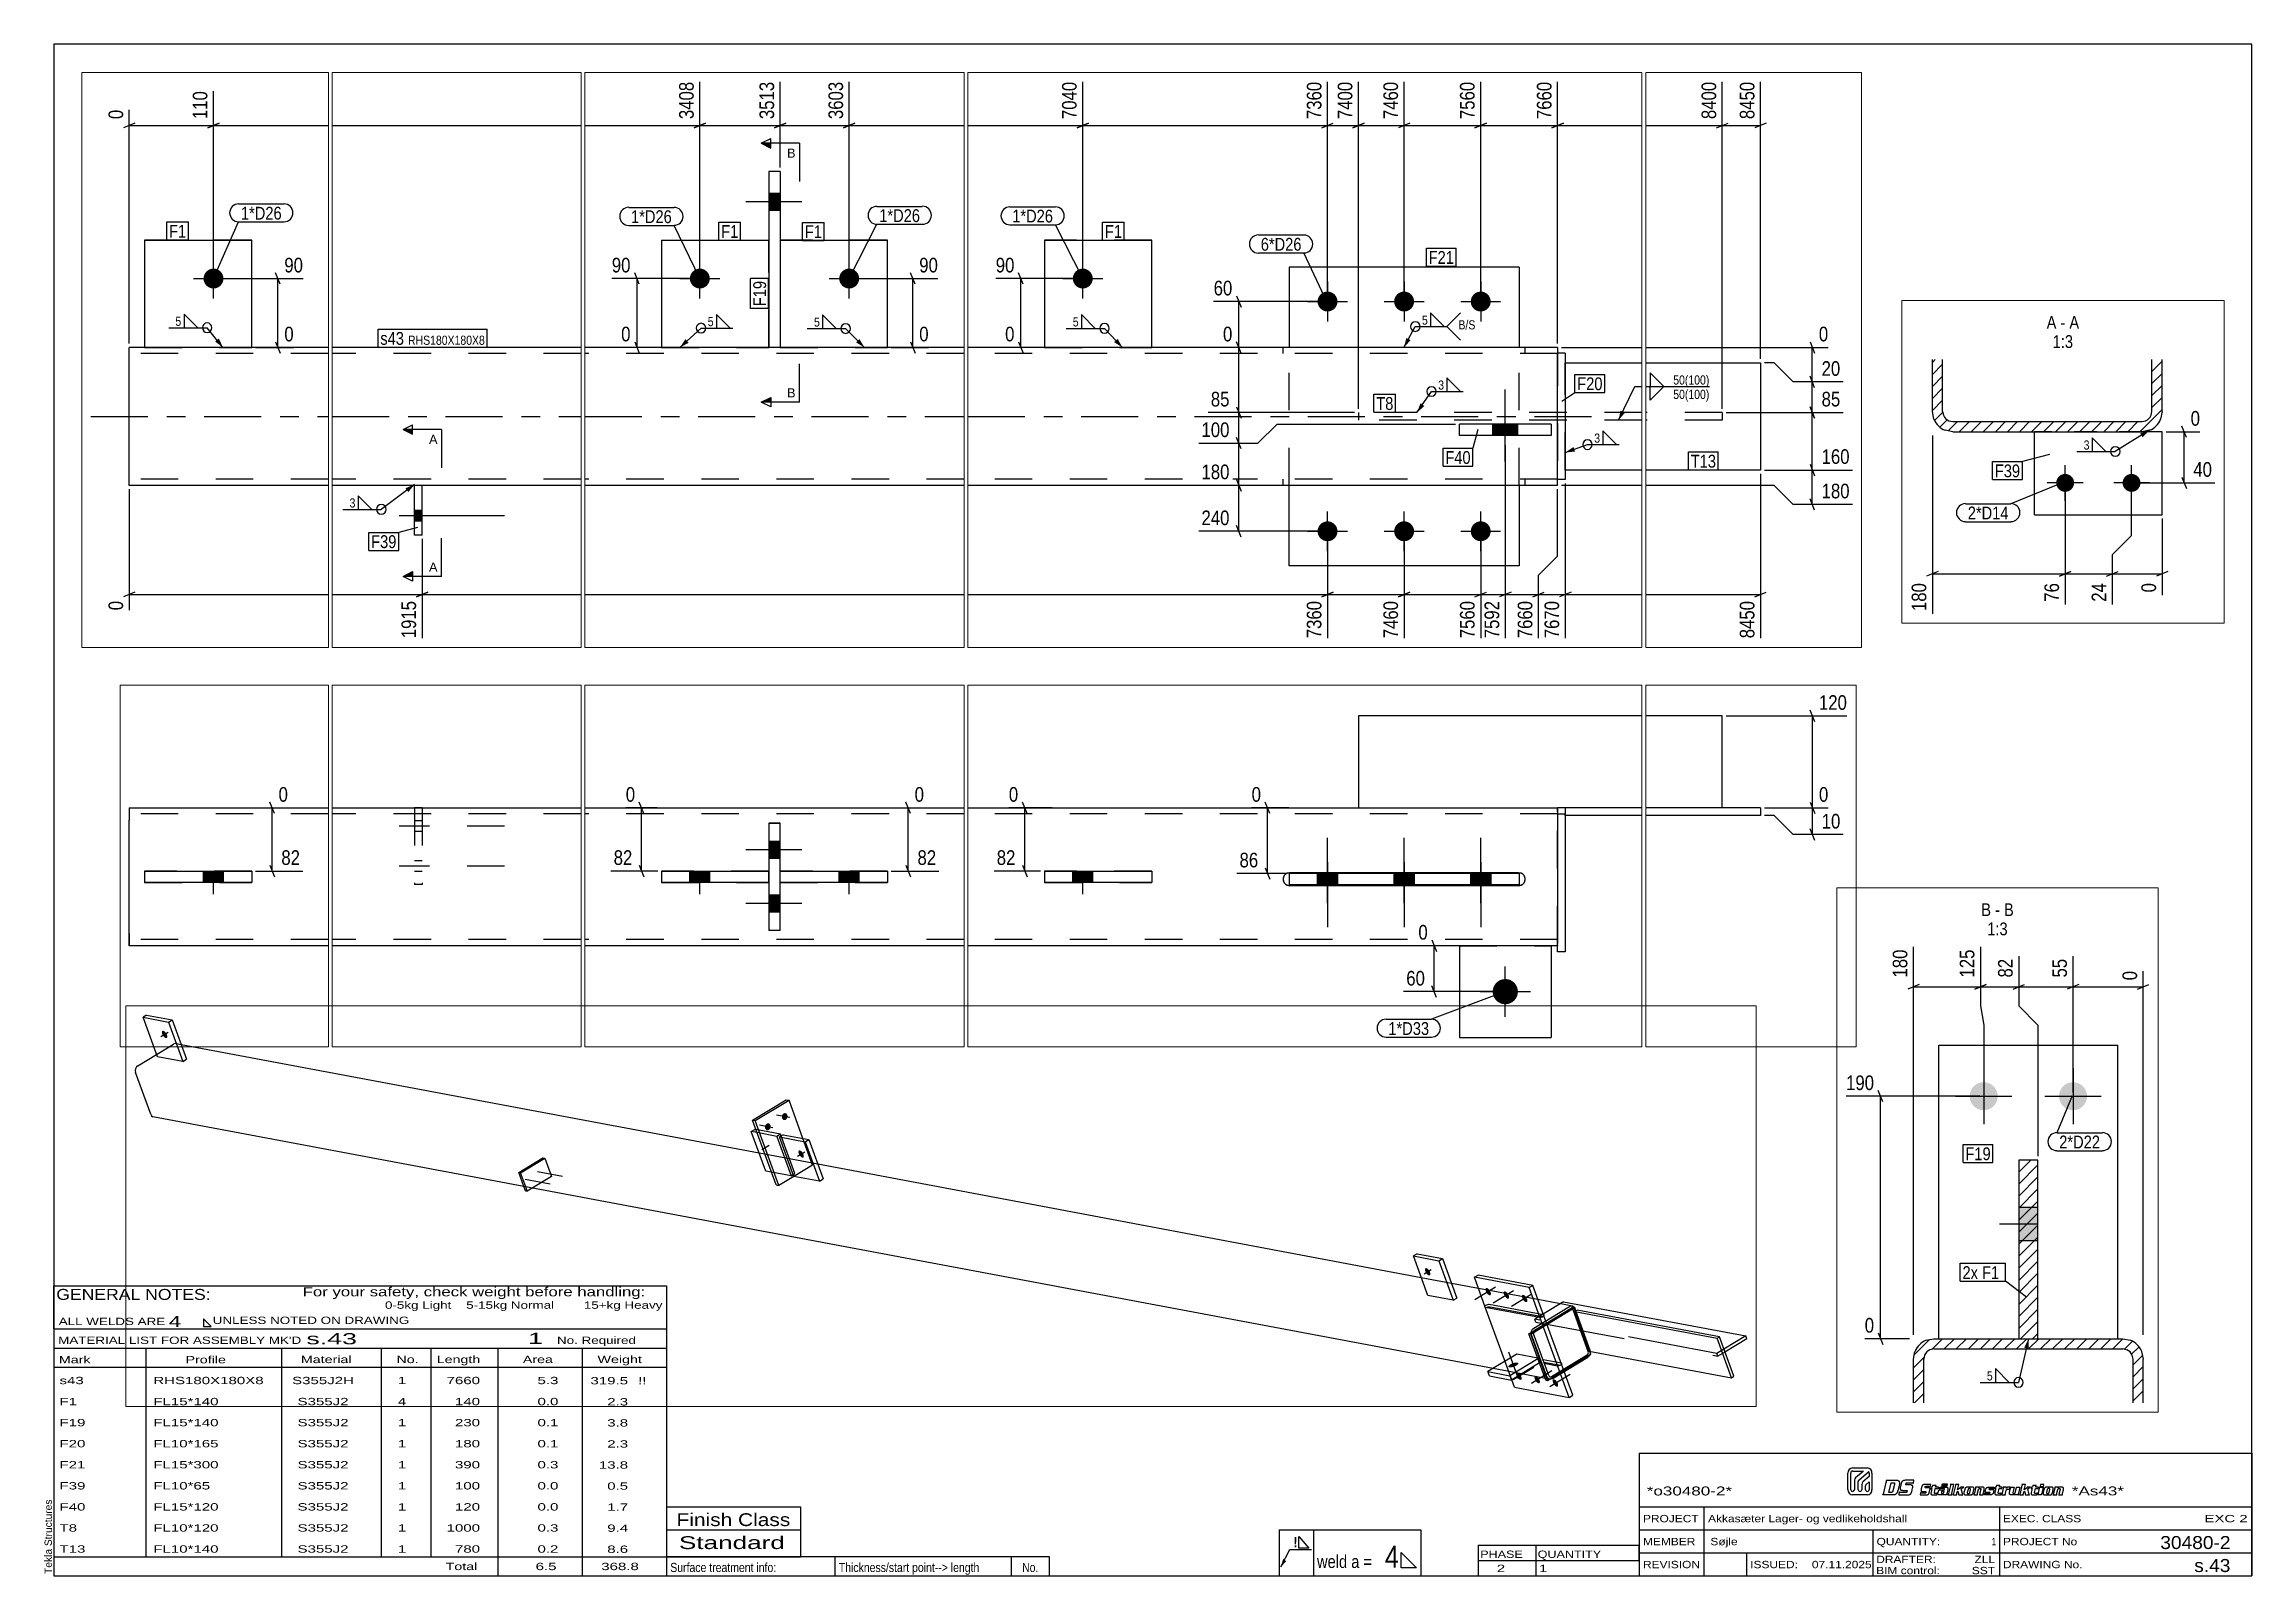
# Paper-space layout 'Layout1' of a CAD drawing. Header units: millimetres. Extents: x 2 to 579, y 5 to 405.
# The model-space entities are those that its viewports show. They can reach past a viewport. Long polylines and large blocks are cut down to what shows.
import ezdxf

# ---------------------------------------------------------------- set-up
doc = ezdxf.new("R2010")
doc.units = ezdxf.units.MM
doc.linetypes.add('DXK_LINE_DOT2', pattern=[3.9198, 1.9599, -1.9599])
doc.linetypes.add('DXK_LINE_DOT3', pattern=[5.9187, 2.979, -0.9799, 0.9799, -0.9799])
for name, color, linetype in [('GRAPHICAL_OBJECTS', 7, 'Continuous'), ('MÅLSÆTNING', 7, 'Continuous'), ('STÅL', 7, 'Continuous'), ('TEKST', 7, 'Continuous')]:
    doc.layers.add(name, color=color, linetype=linetype)
doc.layers.add('Viewport layer', color=7, linetype='Continuous', plot=False)
doc.styles.add('Arial', font='ARIAL.TTF', dxfattribs={"height": 0.2})
doc.styles.add('Arial Narrow', font='ARIALN.TTF', dxfattribs={"height": 0.2})
doc.styles.add('Arial Narrow Bold', font='ARIALNB.TTF', dxfattribs={"height": 0.2})
doc.styles.add('Arial Rounded MT Bold', font='ARLRDBD.TTF', dxfattribs={"height": 0.2})
doc.styles.add('IDAutomationHC39M', font='IDAUTOMATIONHC39M.TTF', dxfattribs={"height": 0.2})

psp = doc.layouts.get("Layout1")

# ---------------------------------------------------------------- texts
at = {"layer": 'GRAPHICAL_OBJECTS', "color": 7}
for s, height, style, width, p in [('GENERAL NOTES:', 2.8633, 'Arial Narrow', 1.4, (5.65, 77.06)), ('ALL WELDS ARE', 1.9089, 'Arial Narrow', 1.6, (6.29, 70.5)), ('UNLESS NOTED ON DRAWING', 1.9089, 'Arial Narrow', 1.6, (46.52, 70.78)), ("MATERIAL LIST FOR ASSEMBLY MK'D", 1.9089, 'Arial Narrow', 1.6, (6.15, 65.56)), ('s.43', 2.912, 'Arial Rounded MT Bold', 1.794707, (70.97, 65.47)), ('1', 2.91, 'Arial Rounded MT Bold', 1.794707, (128.86, 65.56)), ('No. Required', 1.9089, 'Arial Narrow', 1.6, (136.41, 65.56)), ('Mark', 1.909, 'Arial Narrow', 1.7, (6.34, 60.5)), ('Profile', 1.909, 'Arial Narrow', 1.7, (39.41, 60.5)), ('Material', 1.909, 'Arial Narrow', 1.7, (69.54, 60.56)), ('No.', 1.909, 'Arial Narrow', 1.7, (94.5, 60.56)), ('Length', 1.909, 'Arial Narrow', 1.7, (105, 60.56)), ('Area', 1.909, 'Arial Narrow', 1.7, (127.5, 60.56)), ('Weight', 1.909, 'Arial Narrow', 1.7, (147, 60.56)), ('PHASE', 1.909, 'Arial Narrow', 1.5, (377.5, 9.69)), ('QUANTITY', 1.909, 'Arial Narrow', 1.5, (392.5, 9.69))]:
    psp.add_text(s, height=height, dxfattribs=dict(at, style=style, width=width)).set_placement(p)
at = {"layer": 'GRAPHICAL_OBJECTS', "color": 7, "linetype": 'Continuous'}
for s, height, style, width, p in [('For your safety, check weight before handling:  ', 2.3861, 'Arial Narrow', 1.6, (70, 78)), ('0-5kg Light    5-15kg Normal        15+kg Heavy', 1.9089, 'Arial Narrow', 1.6, (91.5, 74.75)), ('4', 2.86, 'Arial Narrow', 1.794707, (35, 70)), ('s43', 1.909, 'Arial Narrow', 1.794707, (6.5, 55.06)), ('RHS180X180X8', 1.9089, 'Arial Narrow', 1.794707, (31, 55.06)), ('S355J2H', 1.909, 'Arial Narrow', 1.794707, (67.24, 55.06)), ('1', 1.91, 'Arial Narrow', 1.794707, (94.86, 55.06)), ('7660', 1.909, 'Arial Narrow', 1.794707, (107.58, 55.06)), ('5.3', 1.909, 'Arial Narrow', 1.794707, (131.32, 55.06)), ('319.5', 1.909, 'Arial Narrow', 1.794707, (145.15, 55)), ('!!', 1.909, 'Arial Narrow', 1.794707, (157.6, 55)), ('F1', 1.909, 'Arial Narrow', 1.794707, (6.5, 49.56)), ('FL15*140', 1.909, 'Arial Narrow', 1.794707, (31, 49.56)), ('S355J2', 1.909, 'Arial Narrow', 1.794707, (68.66, 49.56)), ('4', 1.91, 'Arial Narrow', 1.794707, (94.86, 49.56)), ('140', 1.909, 'Arial Narrow', 1.794707, (109.77, 49.56)), ('0.0', 1.909, 'Arial Narrow', 1.794707, (131.32, 49.56)), ('2.3', 1.909, 'Arial Narrow', 1.794707, (149.53, 49.5)), ('F19', 1.909, 'Arial Narrow', 1.794707, (6.5, 44.06)), ('F20', 1.909, 'Arial Narrow', 1.794707, (6.5, 38.56)), ('FL15*140', 1.909, 'Arial Narrow', 1.794707, (31, 44.06)), ('FL10*165', 1.909, 'Arial Narrow', 1.794707, (31, 38.56)), ('S355J2', 1.909, 'Arial Narrow', 1.794707, (68.66, 44.06)), ('S355J2', 1.909, 'Arial Narrow', 1.794707, (68.66, 38.56)), ('1', 1.91, 'Arial Narrow', 1.794707, (94.86, 44.06)), ('1', 1.91, 'Arial Narrow', 1.794707, (94.86, 38.56)), ('230', 1.909, 'Arial Narrow', 1.794707, (109.77, 44.06)), ('180', 1.909, 'Arial Narrow', 1.794707, (109.77, 38.56)), ('0.1', 1.909, 'Arial Narrow', 1.794707, (131.32, 44.06)), ('0.1', 1.909, 'Arial Narrow', 1.794707, (131.32, 38.56)), ('3.8', 1.909, 'Arial Narrow', 1.794707, (149.53, 44)), ('2.3', 1.909, 'Arial Narrow', 1.794707, (149.53, 38.5)), ('F21', 1.909, 'Arial Narrow', 1.794707, (6.5, 33.06)), ('FL15*300', 1.909, 'Arial Narrow', 1.794707, (31, 33.06)), ('S355J2', 1.909, 'Arial Narrow', 1.794707, (68.66, 33.06)), ('1', 1.91, 'Arial Narrow', 1.794707, (94.86, 33.06)), ('390', 1.909, 'Arial Narrow', 1.794707, (109.77, 33.06)), ('0.3', 1.909, 'Arial Narrow', 1.794707, (131.32, 33.06)), ('13.8', 1.909, 'Arial Narrow', 1.794707, (147.34, 33)), ('F39', 1.909, 'Arial Narrow', 1.794707, (6.5, 27.56)), ('FL10*65', 1.909, 'Arial Narrow', 1.794707, (31, 27.56)), ('S355J2', 1.909, 'Arial Narrow', 1.794707, (68.66, 27.56)), ('1', 1.91, 'Arial Narrow', 1.794707, (94.86, 27.56)), ('100', 1.909, 'Arial Narrow', 1.794707, (109.77, 27.56)), ('0.0', 1.909, 'Arial Narrow', 1.794707, (131.32, 27.56)), ('0.5', 1.909, 'Arial Narrow', 1.794707, (149.53, 27.5)), ('F40', 1.909, 'Arial Narrow', 1.794707, (6.5, 22.06)), ('FL15*120', 1.909, 'Arial Narrow', 1.794707, (31, 22.06)), ('S355J2', 1.909, 'Arial Narrow', 1.794707, (68.66, 22.06)), ('1', 1.91, 'Arial Narrow', 1.794707, (94.86, 22.06)), ('120', 1.909, 'Arial Narrow', 1.794707, (109.77, 22.06)), ('0.0', 1.909, 'Arial Narrow', 1.794707, (131.32, 22.06)), ('1.7', 1.909, 'Arial Narrow', 1.794707, (149.53, 22)), ('*o30480-2*', 2.333, 'IDAutomationHC39M', 1.425378, (421, 26)), ('*As43*', 2.333, 'IDAutomationHC39M', 1.425378, (532, 26.01)), ('T8', 1.909, 'Arial Narrow', 1.794707, (6.5, 16.56)), ('FL10*120', 1.909, 'Arial Narrow', 1.794707, (31, 16.56)), ('S355J2', 1.909, 'Arial Narrow', 1.794707, (68.66, 16.56)), ('1', 1.91, 'Arial Narrow', 1.794707, (94.86, 16.56)), ('1000', 1.909, 'Arial Narrow', 1.794707, (107.58, 16.56)), ('0.3', 1.909, 'Arial Narrow', 1.794707, (131.32, 16.56)), ('9.4', 1.909, 'Arial Narrow', 1.794707, (149.53, 16.5)), ('Finish Class', 3.3405, 'Arial Narrow', 1.425378, (167.62, 18)), ('PROJECT', 1.909, 'Arial Narrow', 1.425378, (420, 19)), ('Akkasæter Lager- og vedlikeholdshall', 1.9089, 'Arial Narrow', 1.425378, (437, 19)), ('EXEC. CLASS', 1.9089, 'Arial Narrow', 1.425378, (514, 19)), ('EXC 2', 1.909, 'Arial Narrow', 1.780292, (566.64, 19)), ('T13', 1.909, 'Arial Narrow', 1.794707, (6.5, 11.06)), ('FL10*140', 1.909, 'Arial Narrow', 1.794707, (31, 11.06)), ('S355J2', 1.909, 'Arial Narrow', 1.794707, (68.66, 11.06)), ('1', 1.91, 'Arial Narrow', 1.794707, (94.86, 11.06)), ('780', 1.909, 'Arial Narrow', 1.794707, (109.77, 11.06)), ('0.2', 1.909, 'Arial Narrow', 1.794707, (131.32, 11.06)), ('8.6', 1.909, 'Arial Narrow', 1.794707, (149.53, 11)), ('Standard', 3.34, 'Arial Narrow', 1.780292, (168.26, 12)), ('MEMBER', 1.909, 'Arial Narrow', 1.425378, (420, 13)), ('Søjle', 1.909, 'Arial Narrow', 1.42538, (437.61, 13)), ('QUANTITY:', 1.909, 'Arial Narrow', 1.425378, (481, 13)), ('PROJECT No', 1.909, 'Arial Narrow', 1.425378, (514, 13)), ('30480-2', 3.397, 'Arial Rounded MT Bold', 1.1, (555.09, 12)), ('Total', 1.909, 'Arial Narrow', 1.7, (107.33, 6.5)), ('6.5', 1.909, 'Arial Narrow', 1.794707, (130.83, 6.5)), ('368.8', 1.909, 'Arial Narrow', 1.794707, (147.96, 6.5)), ('2', 1.91, 'Arial Narrow', 1.794707, (381.82, 6)), ('1', 1.91, 'Arial Narrow', 1.794707, (392.86, 6)), ('REVISION', 1.909, 'Arial Narrow', 1.425378, (420, 7)), ('ISSUED:', 1.909, 'Arial Narrow', 1.425378, (448, 7)), ('07.11.2025', 1.909, 'Arial Narrow', 1.425378, (464.11, 7)), ('DRAFTER:', 1.909, 'Arial Narrow', 1.425378, (480.91, 8.35)), ('BIM control:', 1.9089, 'Arial Narrow', 1.425378, (480.9, 5.44)), ('SST', 1.909, 'Arial Narrow', 1.425378, (505.88, 5.43)), ('ZLL', 1.909, 'Arial Narrow', 1.425378, (506.58, 8.35)), ('DRAWING No.', 1.9089, 'Arial Narrow', 1.425378, (514, 7)), ('s.43', 3.397, 'Arial Rounded MT Bold', 1.1, (563.96, 6))]:
    psp.add_text(s, height=height, dxfattribs=dict(at, style=style, width=width)).set_placement(p)
at = {"layer": 'GRAPHICAL_OBJECTS', "color": 174, "linetype": 'Continuous', "style": 'Arial'}
psp.add_text('Tekla Structures', height=1.9102, rotation=90, dxfattribs=at).set_placement((4.5, 5.5))
at = {"layer": 'GRAPHICAL_OBJECTS', "color": 2, "linetype": 'Continuous', "style": 'Arial Narrow Bold', "width": 0.99921}
psp.add_text('!', height=2.73, dxfattribs=at).set_placement((328.73, 12.42))
at = {"layer": 'GRAPHICAL_OBJECTS', "color": 7, "linetype": 'Continuous', "style": 'Arial Narrow'}
for s, height, p in [('4', 5.73, (352.61, 7.11)), ('1', 1.91, (511.03, 13)), ('Surface treatment info:', 2.3861, (166, 6)), ('Thickness/start point--> length', 2.3861, (210, 6)), ('weld a =', 3.34, (334.88, 7.06))]:
    psp.add_text(s, height=height, dxfattribs=at).set_placement(p)
at = {"layer": 'GRAPHICAL_OBJECTS', "color": 7, "style": 'Arial Narrow'}
psp.add_text('No.', height=2.386, dxfattribs=at).set_placement((257.87, 6))

msp = doc.modelspace()

# ---------------------------------------------------------------- hatches: boundary and pattern name
at = {"layer": 'STÅL', "linetype": 'Continuous'}
for points in [[(45780.2, 1169.4), (45781.5, 1167.1), (45782.5, 1164.7), (45783.2, 1162.3), (45783.5, 1160.1), (45783.4, 1158.2), (45783, 1156.7), (45782.2, 1155.6), (45781.1, 1154.9), (45779.8, 1154.7), (45778.2, 1155.1), (45776.5, 1155.9), (45774.7, 1157.2), (45772.9, 1158.9), (45771.3, 1160.9), (45769.8, 1163.1), (45768.5, 1165.5), (45767.5, 1167.9), (45766.8, 1170.3), (45766.5, 1172.4), (45766.5, 1174.3), (45767, 1175.9), (45767.7, 1177), (45768.8, 1177.7), (45770.2, 1177.8), (45771.8, 1177.5), (45773.5, 1176.7), (45775.3, 1175.4), (45777, 1173.7), (45778.7, 1171.7)], [(47709.5, 910.5), (47710.1, 912.7), (47711.1, 914.7), (47712.4, 916.5), (47713.9, 918), (47715.6, 919), (47717.5, 919.6), (47719.4, 919.8), (47721.2, 919.4), (47722.9, 918.6), (47724.4, 917.4), (47725.7, 915.8), (47726.6, 913.9), (47727.1, 911.7), (47727.3, 909.5), (47727.1, 907.2), (47726.5, 905), (47725.5, 902.9), (47724.2, 901.1), (47722.7, 899.7), (47720.9, 898.6), (47719.1, 898), (47717.2, 897.9), (47715.3, 898.3), (47713.6, 899.1), (47712.1, 900.3), (47710.9, 901.9), (47710, 903.8), (47709.4, 905.9), (47709.3, 908.2)], [(47656.6, 878.5), (47657.2, 880.7), (47658.2, 882.8), (47659.5, 884.5), (47661, 886), (47662.8, 887), (47664.6, 887.6), (47666.5, 887.8), (47668.4, 887.4), (47670.1, 886.6), (47671.6, 885.4), (47672.8, 883.8), (47673.7, 881.9), (47674.3, 879.7), (47674.4, 877.5), (47674.2, 875.2), (47673.6, 873), (47672.6, 870.9), (47671.3, 869.2), (47669.8, 867.7), (47668.1, 866.7), (47666.2, 866.1), (47664.3, 865.9), (47662.5, 866.3), (47660.8, 867.1), (47659.3, 868.3), (47658, 869.9), (47657.1, 871.8), (47656.5, 874), (47656.4, 876.2)], [(47775, 794.6), (47776.2, 792.2), (47777.2, 789.8), (47777.9, 787.5), (47778.2, 785.3), (47778.2, 783.4), (47777.7, 781.9), (47777, 780.7), (47775.9, 780.1), (47774.5, 779.9), (47772.9, 780.2), (47771.2, 781.1), (47769.5, 782.4), (47767.7, 784), (47766, 786), (47764.5, 788.3), (47763.2, 790.7), (47762.2, 793.1), (47761.5, 795.4), (47761.2, 797.6), (47761.3, 799.5), (47761.7, 801.1), (47762.5, 802.2), (47763.6, 802.8), (47764.9, 803), (47766.5, 802.7), (47768.2, 801.8), (47770, 800.6), (47771.8, 798.9), (47773.4, 796.9)], [(3574.5, 570.7), (3574.5, 592.7), (3559.5, 592.7), (3559.5, 570.7)], [(3574.5, 570.7), (3574.5, 592.7), (3559.5, 592.7), (3559.5, 570.7)], [(172, 494.7, -1), (172, 468.7, -1)], [(3469.5, 494.7, -1), (3469.5, 468.7, -1)], [(3664.5, 494.7, -1), (3664.5, 468.7, -1)], [(7102, 494.7, -1), (7102, 468.7, -1)], [(7421.6, 464.7, -1), (7421.6, 438.7, -1)], [(7521.6, 464.7, -1), (7521.6, 438.7, -1)], [(7621.6, 464.7, -1), (7621.6, 438.7, -1)], [(49738.3, 425.7), (49739.6, 423.3), (49740.6, 420.9), (49741.2, 418.5), (49741.6, 416.4), (49741.5, 414.5), (49741.1, 412.9), (49740.3, 411.8), (49739.2, 411.1), (49737.8, 411), (49736.3, 411.3), (49734.6, 412.1), (49732.8, 413.4), (49731, 415.1), (49729.4, 417.1), (49727.8, 419.4), (49726.6, 421.7), (49725.6, 424.2), (49724.9, 426.5), (49724.6, 428.7), (49724.6, 430.6), (49725, 432.1), (49725.8, 433.3), (49726.9, 433.9), (49728.3, 434.1), (49729.8, 433.7), (49731.6, 432.9), (49733.3, 431.6), (49735.1, 429.9), (49736.8, 427.9)], [(49928, 363.4), (49929.3, 361.1), (49930.3, 358.6), (49931, 356.3), (49931.3, 354.1), (49931.2, 352.2), (49930.8, 350.7), (49930, 349.5), (49929, 348.9), (49927.6, 348.7), (49926, 349.1), (49924.3, 349.9), (49922.5, 351.2), (49920.8, 352.9), (49919.1, 354.9), (49917.6, 357.1), (49916.3, 359.5), (49915.3, 361.9), (49914.6, 364.3), (49914.3, 366.4), (49914.4, 368.3), (49914.8, 369.9), (49915.6, 371), (49916.7, 371.7), (49918, 371.8), (49919.6, 371.5), (49921.3, 370.7), (49923.1, 369.4), (49924.8, 367.7), (49926.5, 365.7)], [(49985.1, 352.7), (49986.4, 350.3), (49987.4, 347.9), (49988.1, 345.6), (49988.4, 343.4), (49988.4, 341.5), (49987.9, 339.9), (49987.2, 338.8), (49986.1, 338.1), (49984.7, 338), (49983.1, 338.3), (49981.4, 339.2), (49979.6, 340.4), (49977.9, 342.1), (49976.2, 344.1), (49974.7, 346.4), (49973.4, 348.8), (49972.4, 351.2), (49971.7, 353.5), (49971.4, 355.7), (49971.5, 357.6), (49971.9, 359.1), (49972.7, 360.3), (49973.8, 360.9), (49975.1, 361.1), (49976.7, 360.8), (49978.4, 359.9), (49980.2, 358.6), (49982, 357), (49983.6, 354.9)], [(50042.3, 342), (50043.5, 339.6), (50044.5, 337.2), (50045.2, 334.8), (50045.5, 332.7), (50045.5, 330.8), (50045.1, 329.2), (50044.3, 328.1), (50043.2, 327.4), (50041.8, 327.3), (50040.3, 327.6), (50038.5, 328.4), (50036.8, 329.7), (50035, 331.4), (50033.3, 333.4), (50031.8, 335.6), (50030.5, 338), (50029.5, 340.4), (50028.9, 342.8), (50028.5, 345), (50028.6, 346.9), (50029, 348.4), (50029.8, 349.5), (50030.9, 350.2), (50032.3, 350.4), (50033.8, 350), (50035.5, 349.2), (50037.3, 347.9), (50039.1, 346.2), (50040.8, 344.2)], [(7637.2, 276.7), (7670.2, 276.7), (7670.2, 291.7), (7637.2, 291.7)], [(19455.2, 246), (19455.2, 268), (19440.2, 268), (19440.2, 246)], [(35420.1, 247.4, -1), (35398.1, 247.4, -1)], [(35490.1, 247.4, -1), (35468.1, 247.4, -1)], [(16065.7, 229.5), (16039.7, 229.5), (16039.7, 214.5), (16065.7, 214.5)], [(19363.2, 229.5), (19337.2, 229.5), (19337.2, 214.5), (19363.2, 214.5)], [(19558.2, 229.5), (19532.2, 229.5), (19532.2, 214.5), (19558.2, 214.5)], [(22995.7, 229.5), (22969.7, 229.5), (22969.7, 214.5), (22995.7, 214.5)], [(23315.3, 226.3), (23289.3, 226.3), (23289.3, 211.3), (23315.3, 211.3)], [(23315.3, 226.3), (23289.3, 226.3), (23289.3, 211.3), (23315.3, 211.3)], [(23415.3, 226.3), (23389.3, 226.3), (23389.3, 211.3), (23415.3, 211.3)], [(23415.3, 226.3), (23389.3, 226.3), (23389.3, 211.3), (23415.3, 211.3)], [(23515.3, 226.3), (23489.3, 226.3), (23489.3, 211.3), (23515.3, 211.3)], [(23515.3, 226.3), (23489.3, 226.3), (23489.3, 211.3), (23515.3, 211.3)], [(19455.2, 176), (19455.2, 198), (19440.2, 198), (19440.2, 176)], [(1967, 178.7), (1967, 164.7), (1977, 164.7), (1977, 178.7)], [(1967, 178.7), (1967, 164.7), (1977, 164.7), (1977, 178.7)], [(7421.6, 164.7, -1), (7421.6, 138.7, -1)], [(7521.6, 164.7, -1), (7521.6, 138.7, -1)], [(7621.6, 164.7, -1), (7621.6, 138.7, -1)], [(35451.6, 134.4), (35451.6, 160.4), (35436.6, 160.4), (35436.6, 134.4)], [(50003.5, 125.1), (50000.3, 124.1), (49997.1, 123.3), (49994, 122.8), (49991.4, 122.7), (49989.1, 122.9), (49987.4, 123.4), (49986.4, 124.3), (49986, 125.4), (49986.3, 126.7), (49987.2, 128.2), (49988.8, 129.8), (49990.9, 131.4), (49993.5, 133), (49996.5, 134.4), (49999.7, 135.7), (50002.9, 136.8), (50006.1, 137.6), (50009.2, 138), (50011.8, 138.2), (50014.1, 138), (50015.7, 137.4), (50016.8, 136.6), (50017.2, 135.5), (50016.9, 134.2), (50016, 132.7), (50014.4, 131.1), (50012.3, 129.5), (50009.7, 127.9), (50006.7, 126.4)], [(29910.9, 109.8, -1), (29924.9, 109.8, -1)], [(29962.9, 109.8, -1), (29976.9, 109.8, -1)], [(50024.5, 98.5), (50025.7, 96.1), (50026.7, 93.7), (50027.4, 91.4), (50027.7, 89.2), (50027.7, 87.3), (50027.2, 85.8), (50026.5, 84.6), (50025.4, 84), (50024, 83.8), (50022.4, 84.2), (50020.7, 85), (50019, 86.3), (50017.2, 88), (50015.5, 90), (50014, 92.2), (50012.7, 94.6), (50011.7, 97), (50011, 99.3), (50010.7, 101.5), (50010.8, 103.4), (50011.2, 105), (50012, 106.1), (50013.1, 106.8), (50014.4, 106.9), (50016, 106.6), (50017.7, 105.7), (50019.5, 104.5), (50021.3, 102.8), (50022.9, 100.8)], [(23517.9, 72, -1), (23550.9, 72, -1)], [(50081.6, 87.8), (50082.9, 85.4), (50083.9, 83), (50084.5, 80.7), (50084.8, 78.5), (50084.8, 76.6), (50084.4, 75), (50083.6, 73.9), (50082.5, 73.2), (50081.1, 73.1), (50079.6, 73.4), (50077.8, 74.3), (50076.1, 75.5), (50074.3, 77.2), (50072.6, 79.2), (50071.1, 81.5), (50069.8, 83.9), (50068.8, 86.3), (50068.2, 88.6), (50067.8, 90.8), (50067.9, 92.7), (50068.3, 94.2), (50069.1, 95.4), (50070.2, 96), (50071.6, 96.2), (50073.1, 95.8), (50074.8, 95), (50076.6, 93.7), (50078.4, 92), (50080.1, 90)], [(50138.7, 77.1), (50140, 74.7), (50141, 72.3), (50141.6, 69.9), (50142, 67.8), (50141.9, 65.8), (50141.5, 64.3), (50140.7, 63.2), (50139.6, 62.5), (50138.2, 62.3), (50136.7, 62.7), (50135, 63.5), (50133.2, 64.8), (50131.4, 66.5), (50129.7, 68.5), (50128.2, 70.7), (50126.9, 73.1), (50125.9, 75.5), (50125.3, 77.9), (50125, 80.1), (50125, 82), (50125.4, 83.5), (50126.2, 84.6), (50127.3, 85.3), (50128.7, 85.5), (50130.2, 85.1), (50132, 84.3), (50133.7, 83), (50135.5, 81.3), (50137.2, 79.3)]]:
    msp.add_hatch(color=96, dxfattribs=at).paths.add_polyline_path(points)
h = msp.add_hatch(dxfattribs=at)
h.set_pattern_fill('', scale=2.1, style=0, pattern_type=0)
h.set_pattern_definition([(45, (29985.909, 206.4924), (-4.71463, 4.71463), [])])
h.paths.add_polyline_path([(29993.9, 206.5), (29985.9, 206.5), (29985.9, 165.8), (29985.3, 162.8), (29983.6, 160.2), (29981, 158.4), (29977.9, 157.8), (29829.9, 157.8), (29826.8, 158.4), (29824.3, 160.2), (29822.5, 162.8), (29821.9, 165.8), (29821.9, 206.5), (29813.9, 206.5), (29813.9, 165.8), (29815.1, 159.7), (29818.6, 154.5), (29823.8, 151), (29829.9, 149.8), (29977.9, 149.8), (29984, 151), (29989.2, 154.5), (29992.7, 159.7), (29993.9, 165.8)])
h = msp.add_hatch(dxfattribs=at)
h.set_pattern_fill('', scale=2.1, style=0, pattern_type=0)
h.set_pattern_definition([(45, (35436.5514, 197.403), (-4.71463, 4.71463), [])])
h.paths.add_polyline_path([(35451.6, 197.4), (35436.6, 197.4), (35436.6, 57.4), (35451.6, 57.4)])
h = msp.add_hatch(dxfattribs=at)
h.set_pattern_fill('', scale=2.1, style=0, pattern_type=0)
h.set_pattern_definition([(45, (35534.051, 7.2), (-4.71463, 4.71463), [])])
h.paths.add_polyline_path([(35526.1, 7.2), (35534.1, 7.2), (35534.1, 41.4), (35532.8, 47.5), (35529.4, 52.7), (35524.2, 56.2), (35518.1, 57.4), (35370.1, 57.4), (35363.9, 56.2), (35358.7, 52.7), (35355.3, 47.5), (35354.1, 41.4), (35354.1, 7.2), (35362.1, 7.2), (35362.1, 41.4), (35362.7, 44.5), (35364.4, 47.1), (35367, 48.8), (35370.1, 49.4), (35518.1, 49.4), (35521.1, 48.8), (35523.7, 47.1), (35525.4, 44.5), (35526.1, 41.4)])
at = {"layer": 'TEKST', "linetype": 'Continuous'}
for color, points in [(30, [(3562, 658.3), (3562, 652.1), (3549.5, 658.3)]), (3, [(179, 403.4), (184.4, 391.7), (174.2, 399.5)]), (3, [(3454.8, 397.8), (3443.5, 391.7), (3450.6, 402.5)]), (3, [(3677.8, 402.8), (3684.5, 391.7), (3673.4, 398.4)]), (3, [(7147.5, 403), (7153.8, 391.7), (7143, 398.7)]), (3, [(7530, 401.2), (7521.3, 391.7), (7524.5, 404.2)]), (30, [(3562, 326.5), (3562, 320.3), (3549.5, 320.3)]), (3, [(7548, 315.2), (7538.4, 306.7), (7542.9, 318.8)]), (3, [(7809.9, 306.6), (7801.6, 296.7), (7804.2, 309.3)]), (30, [(1964.5, 284.5), (1964.5, 278.3), (1952, 284.5)]), (3, [(7744.8, 255.8), (7732, 254.6), (7742.7, 261.7)]), (3, [(1955.1, 207.9), (1967, 212.9), (1958.9, 202.9)]), (3, [(29976.7, 148.7), (29984, 151), (29978.6, 145.5)]), (30, [(1964.5, 99), (1964.5, 92.8), (1952, 92.8)]), (3, [(35440.8, 50.5), (35444.3, 57.4), (35444.4, 49.7)]), (3, [(35440.8, 50.5), (35444.3, 57.4), (35444.4, 49.7)])]:
    msp.add_hatch(color=color, dxfattribs=at).paths.add_polyline_path(points)

# ---------------------------------------------------------------- linework, layer by layer
at = {"layer": 'MÅLSÆTNING', "color": 7, "linetype": 'Continuous'}
for p, q in [((172, 486.7), (172, 726.5)), ((172, 486.7), (172, 726.5)), ((3469.5, 486.7), (3469.5, 738.6)), ((3469.5, 486.7), (3469.5, 738.6)), ((3574.5, 626.7), (3574.5, 738.6)), ((3574.5, 626.7), (3574.5, 738.6)), ((3664.5, 486.7), (3664.5, 738.6)), ((7102, 486.7), (7102, 738.6)), ((7102, 486.7), (7102, 738.6)), ((7421.6, 456.7), (7421.6, 738.6)), ((7462, 311.7), (7462, 738.6)), ((7462, 311.7), (7462, 738.6)), ((7521.6, 456.7), (7521.6, 738.6)), ((7521.6, 456.7), (7521.6, 738.6)), ((7621.6, 456.7), (7621.6, 738.6)), ((7621.6, 456.7), (7621.6, 738.6)), ((7722, 396.7), (7722, 738.6)), ((7722, 396.7), (7722, 738.6)), ((8462, 311.7), (8462, 738.6)), ((8462, 311.7), (8462, 738.6)), ((8512, 376.7), (8512, 738.6)), ((62, 396.7), (62, 702.1)), ((69.5, 684.4), (54.5, 678.4)), ((62, 681.4), (172, 681.4)), ((179.5, 684.4), (164.5, 678.4)), ((164.5, 678.4), (179.5, 684.4)), ((172, 681.4), (3469.5, 681.4)), ((3477, 684.4), (3462, 678.4)), ((3462, 678.4), (3477, 684.4)), ((3469.5, 681.4), (3574.5, 681.4)), ((3582, 684.4), (3567, 678.4)), ((3567, 678.4), (3582, 684.4)), ((3574.5, 681.4), (3664.5, 681.4)), ((3657, 678.4), (3672, 684.4)), ((7109.5, 684.4), (7094.5, 678.4)), ((7094.5, 678.4), (7109.5, 684.4)), ((7102, 681.4), (7421.6, 681.4)), ((7414.1, 678.4), (7429.1, 684.4)), ((7454.5, 678.4), (7469.5, 684.4)), ((7469.5, 684.4), (7454.5, 678.4)), ((7462, 681.4), (7521.6, 681.4)), ((7529.1, 684.4), (7514.1, 678.4)), ((7529.1, 684.4), (7514.1, 678.4)), ((7521.6, 681.4), (7621.6, 681.4)), ((7629.1, 684.4), (7614.1, 678.4)), ((7614.1, 678.4), (7629.1, 684.4)), ((7621.6, 681.4), (7722, 681.4)), ((7729.5, 684.4), (7714.5, 678.4)), ((7714.5, 678.4), (7729.5, 684.4)), ((7722, 681.4), (8462, 681.4)), ((8454.5, 678.4), (8469.5, 684.4)), ((8454.5, 678.4), (8469.5, 684.4)), ((8462, 681.4), (8512, 681.4)), ((8519.5, 684.4), (8504.5, 678.4)), ((259, 474.2), (253, 489.2)), ((3390.5, 474.2), (3384.5, 489.2)), ((3750.5, 474.2), (3744.5, 489.2)), ((7024.3, 474.2), (7018.3, 489.2)), ((177, 481.7), (288.9, 481.7)), ((256, 391.7), (256, 481.7)), ((3464.5, 481.7), (3354.6, 481.7)), ((3387.5, 391.7), (3387.5, 481.7)), ((3669.5, 481.7), (3780.4, 481.7)), ((3747.5, 391.7), (3747.5, 481.7)), ((7097, 481.7), (6988.4, 481.7)), ((7021.3, 391.7), (7021.3, 481.7)), ((7416.6, 451.7), (7272.9, 451.7)), ((7302.7, 459.2), (7308.7, 444.2)), ((7305.7, 391.7), (7305.7, 451.7)), ((24463.4, 424.5), (24457.4, 439.5)), ((24347.7, 432), (24505.5, 432)), ((253, 399.2), (259, 384.2)), ((3384.5, 399.2), (3390.5, 384.2)), ((3744.5, 399.2), (3750.5, 384.2)), ((7018.3, 399.2), (7024.3, 384.2)), ((7308.7, 384.2), (7302.7, 399.2)), ((7308.7, 384.2), (7302.7, 399.2)), ((8576.6, 399.2), (8582.6, 384.2)), ((227, 391.7), (276.7, 391.7)), ((3414.5, 391.7), (3366.8, 391.7)), ((3719.5, 391.7), (3768.2, 391.7)), ((7047, 391.7), (7000.6, 391.7)), ((7366.6, 391.7), (7285.1, 391.7)), ((7366.6, 391.7), (7285.1, 391.7)), ((7305.7, 306.7), (7305.7, 391.7)), ((7727, 391.7), (8600.3, 391.7)), ((8579.6, 346.7), (8579.6, 391.7)), ((8529.6, 371.7), (8517, 371.7)), ((8529.6, 371.7), (8517, 371.7)), ((8554.6, 346.7), (8529.6, 371.7)), ((8554.6, 346.7), (8529.6, 371.7)), ((35354.1, 60.4), (35354.1, 364.5)), ((35406.6, 364.5), (35406.6, 318.1)), ((35406.6, 364.5), (35406.6, 318.1)), ((8619.7, 346.7), (8554.6, 346.7)), ((8619.7, 346.7), (8554.6, 346.7)), ((8582.6, 339.2), (8576.6, 354.2)), ((8582.6, 339.2), (8576.6, 354.2)), ((8579.6, 306.7), (8579.6, 346.7)), ((35436.6, 357.2), (35436.6, 318.1)), ((35479.1, 250.4), (35479.1, 357.2)), ((35479.1, 250.4), (35479.1, 357.2)), ((35358.6, 334.9), (35349.6, 331.3)), ((35354.1, 333.1), (35406.6, 333.1)), ((35411.1, 334.9), (35402.1, 331.3)), ((35406.6, 333.1), (35436.6, 333.1)), ((35432.1, 331.3), (35441.1, 334.9)), ((35483.6, 334.9), (35474.6, 331.3)), ((35483.6, 334.9), (35474.6, 331.3)), ((35479.1, 333.1), (35534.1, 333.1)), ((35529.6, 331.3), (35538.6, 334.9)), ((35534.1, 60.4), (35534.1, 345.5)), ((7302.7, 314.2), (7308.7, 299.2)), ((7302.7, 314.2), (7308.7, 299.2)), ((8576.6, 314.2), (8582.6, 299.2)), ((8582.6, 299.2), (8576.6, 314.2)), ((16100.5, 312), (16149.9, 312)), ((16132.2, 304.5), (16126.2, 319.5)), ((16129.2, 229.5), (16129.2, 312)), ((19294.3, 312), (19253.5, 312)), ((19277.2, 304.5), (19271.2, 319.5)), ((19274.2, 229.5), (19274.2, 312)), ((19598.6, 312), (19642.9, 312)), ((19625.2, 304.5), (19619.2, 319.5)), ((19622.2, 229.5), (19622.2, 312)), ((22942.9, 312), (22886.2, 312)), ((22909.9, 304.5), (22903.9, 319.5)), ((22906.9, 229.5), (22906.9, 312)), ((23251.7, 312), (23203.2, 312)), ((23226.9, 304.5), (23220.9, 319.5)), ((23223.9, 226.3), (23223.9, 312)), ((24397.7, 312), (24481.1, 312)), ((24457.4, 319.5), (24463.4, 304.5)), ((24460.4, 277), (24460.4, 312)), ((35406.6, 318.1), (35409.1, 303.1)), ((35406.6, 318.1), (35409.1, 303.1)), ((35436.6, 318.1), (35451.6, 303.1)), ((35436.6, 318.1), (35451.6, 303.1)), ((7457, 306.7), (7265.6, 306.7)), ((7457, 306.7), (7265.6, 306.7)), ((7305.7, 266.7), (7305.7, 306.7)), ((8467, 306.7), (8619.7, 306.7)), ((8467, 306.7), (8619.7, 306.7)), ((8579.6, 231.7), (8579.6, 306.7)), ((24410.4, 302), (24397.7, 302)), ((24435.4, 277), (24410.4, 302)), ((35409.1, 303.1), (35409.1, 250.4)), ((35409.1, 303.1), (35409.1, 250.4)), ((35451.6, 303.1), (35451.6, 200.4)), ((35451.6, 303.1), (35451.6, 200.4)), ((7330.7, 266.7), (7355.7, 291.7)), ((7330.7, 266.7), (7355.7, 291.7)), ((7355.7, 291.7), (7588.7, 291.7)), ((7355.7, 291.7), (7588.7, 291.7)), ((24500.6, 277), (24435.4, 277)), ((24463.4, 269.5), (24457.4, 284.5)), ((7253.4, 266.7), (7330.7, 266.7)), ((7253.4, 266.7), (7330.7, 266.7)), ((7308.7, 259.2), (7302.7, 274.2)), ((7308.7, 259.2), (7302.7, 274.2)), ((7305.7, 211.7), (7305.7, 266.7)), ((7653.7, 264.2), (7653.7, 12)), ((7653.7, 264.2), (7653.7, 12)), ((35406.1, 247.4), (35301.3, 247.4)), ((35330.1, 242.9), (35326.5, 251.9)), ((35328.3, 57.4), (35328.3, 247.4)), ((8512, 226.7), (8512, 12)), ((8517, 231.7), (8631.9, 231.7)), ((8517, 231.7), (8631.9, 231.7)), ((8576.6, 239.2), (8582.6, 224.2)), ((8576.6, 239.2), (8582.6, 224.2)), ((8579.6, 186.7), (8579.6, 231.7)), ((16107.7, 229.5), (16169.3, 229.5)), ((16126.2, 237), (16132.2, 222)), ((19295.2, 229.5), (19234, 229.5)), ((19271.2, 237), (19277.2, 222)), ((19600.2, 229.5), (19662.4, 229.5)), ((19619.2, 237), (19625.2, 222)), ((22927.7, 229.5), (22866.8, 229.5)), ((22903.9, 237), (22909.9, 222)), ((23247.3, 226.3), (23183.8, 226.3)), ((23220.9, 233.8), (23226.9, 218.8)), ((7366.6, 211.7), (7253.4, 211.7)), ((7366.6, 211.7), (7253.4, 211.7)), ((7302.7, 219.2), (7308.7, 204.2)), ((7302.7, 219.2), (7308.7, 204.2)), ((7305.7, 151.7), (7305.7, 211.7)), ((8529.6, 211.7), (7727, 211.7)), ((7732, 214.2), (7732, 12)), ((7732, 214.2), (7732, 12)), ((8554.6, 186.7), (8529.6, 211.7)), ((62, 206.7), (62, 48.6)), ((7722, 119.3), (7722, 206.7)), ((7722, 119.3), (7722, 206.7)), ((8582.6, 179.2), (8576.6, 194.2)), ((8631.9, 186.7), (8554.6, 186.7)), ((7308.7, 144.2), (7302.7, 159.2)), ((1977, 141.7), (1977, 12)), ((1977, 141.7), (1977, 12)), ((7416.6, 151.7), (7253.4, 151.7)), ((7421.6, 146.7), (7421.6, 12)), ((7421.6, 146.7), (7421.6, 12)), ((7521.6, 146.7), (7521.6, 12)), ((7521.6, 146.7), (7521.6, 12)), ((7621.6, 146.7), (7621.6, 12)), ((23438.6, 139.5), (23444.6, 124.5)), ((29813.9, 146.8), (29813.9, 7.2)), ((29996.9, 149.8), (30023.5, 149.8)), ((30012.9, 145.3), (30009.3, 154.3)), ((30011.1, 109.8), (30011.1, 149.8)), ((23469.4, 132), (23420.9, 132)), ((23441.6, 72), (23441.6, 132)), ((7697, 94.3), (7722, 119.3)), ((7697, 94.3), (7722, 119.3)), ((29917.9, 106.8), (29917.9, 14.5)), ((29969.9, 68.6), (29969.9, 106.8)), ((29969.9, 68.6), (29969.9, 106.8)), ((29972.9, 109.8), (30035.2, 109.8)), ((30009.3, 114.3), (30012.9, 105.3)), ((7697, 12), (7697, 94.3)), ((69.5, 72.3), (54.5, 66.3)), ((62, 69.3), (1977, 69.3)), ((1984.5, 72.3), (1969.5, 66.3)), ((1969.5, 66.3), (1984.5, 72.3)), ((1977, 69.3), (7421.6, 69.3)), ((7429.1, 72.3), (7414.1, 66.3)), ((7414.1, 66.3), (7429.1, 72.3)), ((7421.6, 69.3), (7521.6, 69.3)), ((7529.1, 72.3), (7514.1, 66.3)), ((7514.1, 66.3), (7529.1, 72.3)), ((7614.1, 66.3), (7629.1, 72.3)), ((7621.6, 69.3), (7653.7, 69.3)), ((7661.2, 72.3), (7646.2, 66.3)), ((7689.5, 66.3), (7704.5, 72.3)), ((7697, 69.3), (7732, 69.3)), ((7739.5, 72.3), (7724.5, 66.3)), ((7739.5, 72.3), (7724.5, 66.3)), ((7732, 69.3), (8512, 69.3)), ((8504.5, 66.3), (8519.5, 72.3)), ((23529.4, 72), (23401.5, 72)), ((23444.6, 64.5), (23438.6, 79.5)), ((29993.9, 81.8), (29993.9, 21.8)), ((29954.9, 53.6), (29969.9, 68.6)), ((29954.9, 53.6), (29969.9, 68.6)), ((29954.9, 14.5), (29954.9, 53.6)), ((29954.9, 14.5), (29954.9, 53.6)), ((35351.1, 57.4), (35315.9, 57.4)), ((35326.5, 61.9), (35330.1, 52.9)), ((29818.4, 40.4), (29809.4, 36.8)), ((29813.9, 38.6), (29917.9, 38.6)), ((29913.4, 36.8), (29922.4, 40.4)), ((29950.4, 36.8), (29959.4, 40.4)), ((29950.4, 36.8), (29959.4, 40.4)), ((29954.9, 38.6), (29993.9, 38.6)), ((29998.4, 40.4), (29989.4, 36.8))]:
    msp.add_line(p, q, dxfattribs=at)
at = {"layer": 'STÅL', "color": 2, "linetype": 'Continuous'}
for p, q in [((45718.8, 1227), (45707.5, 1220.1)), ((45707.5, 1220.1), (45787.5, 1205.1)), ((45752.5, 1096.5), (45707.5, 1220.1)), ((45718.8, 1227), (45798.8, 1211.9)), ((45787.5, 1205.1), (45798.8, 1211.9)), ((45798.8, 1211.9), (45843.8, 1088.3)), ((45787.5, 1205.1), (45832.5, 1081.5)), ((47638.5, 793.8), (45827.1, 1134.2)), ((45690.8, 1068.2), (45749.8, 1103.9)), ((45832.5, 1081.5), (45752.5, 1096.5)), ((45832.5, 1081.5), (45843.8, 1088.3)), ((45683.8, 1058.9), (45682.9, 1052.8)), ((45686.6, 1064.4), (45683.8, 1058.9)), ((45690.8, 1068.2), (45686.6, 1064.4)), ((45682.9, 1052.8), (45683.9, 1046.8)), ((45731.5, 916.1), (45683.9, 1046.8)), ((47617.6, 897.8), (47723.3, 961.8)), ((47626.1, 896.2), (47731.9, 960.1)), ((47723.3, 961.8), (47731.9, 960.1)), ((47775.4, 840.5), (47731.9, 960.1)), ((45731.5, 916.1), (45734.4, 911.3)), ((45734.4, 911.3), (45738.6, 908.3)), ((49938, 119.2), (45738.6, 908.3)), ((47691.5, 694.7), (47617.6, 897.8)), ((47617.6, 897.8), (47626.1, 896.2)), ((47700, 693.1), (47626.1, 896.2)), ((47613.7, 861.9), (47625.1, 868.8)), ((47628.3, 868.1), (47625.1, 868.8)), ((47631.9, 858.5), (47613.7, 861.9)), ((47658.7, 738.3), (47613.7, 861.9)), ((47713.6, 852.1), (47702.3, 845.3)), ((47713.6, 852.1), (47793.5, 837.1)), ((47702.3, 845.3), (47782.2, 830.2)), ((47747.2, 721.6), (47702.3, 845.3)), ((47782.2, 830.2), (47793.5, 837.1)), ((47782.2, 830.2), (47827.2, 706.6)), ((47793.5, 837.1), (47838.5, 713.5)), ((49713.2, 403.9), (47821.8, 759.3)), ((47676.9, 734.9), (47658.7, 738.3)), ((47747.3, 721.6), (47700, 693.1)), ((47827.2, 706.6), (47747.2, 721.6)), ((47827.2, 706.6), (47838.5, 713.5)), ((47691.5, 694.7), (47700, 693.1)), ((46906, 676.7), (46901.2, 689.8)), ((46906, 676.7), (46911.7, 675.6)), ((46911.7, 675.6), (46906.9, 688.7)), ((46927.1, 684.9), (46911.7, 675.6)), ((3559.5, 621.7), (3559.5, 391.7)), ((3574.5, 621.7), (3559.5, 621.7)), ((3574.5, 621.7), (3574.5, 391.7)), ((82, 531.7), (222, 531.7)), ((82, 531.7), (82, 391.7)), ((222, 391.7), (222, 531.7)), ((3419.5, 531.7), (3559.5, 531.7)), ((3419.5, 531.7), (3419.5, 391.7)), ((3574.5, 531.7), (3714.5, 531.7)), ((3714.5, 391.7), (3714.5, 531.7)), ((7052, 531.7), (7192, 531.7)), ((7052, 531.7), (7052, 391.7)), ((7192, 391.7), (7192, 531.7)), ((7671.6, 496.7), (7371.6, 496.7)), ((7371.6, 496.7), (7371.6, 391.7)), ((7671.6, 496.7), (7671.6, 391.7)), ((49699.8, 478.9), (49688.4, 472)), ((49688.4, 472), (49768.4, 457)), ((49733.4, 348.4), (49688.4, 472)), ((49699.8, 478.9), (49779.7, 463.9)), ((49768.4, 457), (49779.7, 463.9)), ((49768.4, 457), (49813.4, 333.4)), ((49779.7, 463.9), (49824.7, 340.3)), ((23712.7, 432), (23342.7, 432)), ((23342.7, 432), (23342.7, 312)), ((24342.7, 432), (24242.7, 432)), ((24342.7, 312), (24342.7, 432)), ((49879.8, 405.4), (49891.1, 412.2)), ((50051.1, 373.2), (49879.8, 405.4)), ((49913.8, 312), (49879.8, 405.4)), ((50062.5, 380), (49891.1, 412.2)), ((322, 391.7), (62, 391.7)), ((62, 227.7), (62, 391.7)), ((2184.5, 391.7), (1859.5, 391.7)), ((3814.5, 391.7), (3319.5, 391.7)), ((7722, 391.7), (6952, 391.7)), ((7722, 391.7), (7722, 384.2)), ((7722, 219.2), (7722, 384.2)), ((7732, 384.2), (7722, 384.2)), ((7732, 384.2), (7732, 219.2)), ((49892.6, 370.2), (49808, 386.1)), ((7732, 371.7), (7832, 371.7)), ((8362, 371.7), (8512, 371.7)), ((8512, 371.7), (8512, 231.7)), ((50051.1, 373.2), (50062.5, 380)), ((50085, 280), (50051.1, 373.2)), ((50097.2, 284.6), (50062.5, 380)), ((49813.4, 333.4), (49733.4, 348.4)), ((49813.4, 333.4), (49824.7, 340.3)), ((50187.7, 314.8), (50078.8, 335.3)), ((50159.2, 328.7), (50148.4, 322.2)), ((50159.2, 328.7), (50730.4, 221.4)), ((15942.7, 312), (15942.7, 296)), ((15942.7, 312), (16202.7, 312)), ((17740.2, 312), (18065.2, 312)), ((19200.2, 312), (19695.2, 312)), ((22832.7, 312), (23602.7, 312)), ((23612.7, 312), (23602.7, 312)), ((23602.7, 312), (23602.7, 134.8)), ((23712.7, 312), (23612.7, 312)), ((23612.7, 312), (23612.7, 304)), ((24392.7, 312), (24242.7, 312)), ((24392.7, 312), (24392.7, 302)), ((49912.5, 315.4), (49911.5, 313.9)), ((49911.5, 313.9), (49911.7, 312.8)), ((49911.7, 312.8), (49913.1, 312.1)), ((49913.1, 312.1), (50083.8, 280.1)), ((50065.9, 246.1), (50177.7, 313.7)), ((50177.7, 313.7), (50182.7, 315.5)), ((50182.7, 315.5), (50187.7, 314.8)), ((50187.7, 314.8), (50192, 311.8)), ((50192, 311.8), (50194.9, 306.9)), ((15942.7, 148), (15942.7, 296)), ((23602.7, 304), (23612.7, 304)), ((23612.7, 304), (23612.7, 124)), ((23712.7, 302), (23612.7, 302)), ((24392.7, 302), (24242.7, 302)), ((50050.2, 228.5), (50186.1, 310.8)), ((50055.9, 227.5), (50191.8, 309.7)), ((50191.8, 309.7), (50186.1, 310.8)), ((50195.8, 298.7), (50191.8, 309.7)), ((50194.3, 297.8), (50201.9, 302.3)), ((50194.3, 297.8), (50239.3, 174.1)), ((50194.3, 297.8), (50639.8, 214)), ((50197.5, 299.7), (50194.9, 306.9)), ((50647.4, 218.6), (50201.9, 302.3)), ((7593.7, 276.7), (7593.7, 291.7)), ((7713.7, 291.7), (7593.7, 291.7)), ((7713.7, 291.7), (7713.7, 276.7)), ((19440.2, 292), (19440.2, 152)), ((19440.2, 292), (19455.2, 292)), ((19455.2, 152), (19455.2, 292)), ((35374.1, 57.4), (35374.1, 287.4)), ((35374.1, 287.4), (35514.1, 287.4)), ((35514.1, 57.4), (35514.1, 287.4)), ((50083.8, 280.1), (50086.2, 280)), ((50086.2, 280), (50089.2, 280.6)), ((50089.2, 280.6), (50092.3, 281.6)), ((50092.3, 281.6), (50095.1, 283)), ((50095.1, 283), (50097.2, 284.6)), ((50096.7, 287.8), (50096, 288)), ((50098, 287.2), (50096.7, 287.8)), ((50097.2, 284.6), (50098.2, 286)), ((50098.2, 286), (50098, 287.2)), ((7713.7, 276.7), (7593.7, 276.7)), ((50058.8, 236.8), (50061.6, 242.3)), ((50061.6, 242.3), (50065.9, 246.1)), ((62, 211.7), (62, 227.7)), ((7832, 231.7), (7732, 231.7)), ((8512, 231.7), (8362, 231.7)), ((15962.7, 229.5), (15962.7, 214.5)), ((15962.7, 229.5), (16102.7, 229.5)), ((16102.7, 229.5), (16102.7, 214.5)), ((19300.2, 229.5), (19300.2, 214.5)), ((19300.2, 229.5), (19440.2, 229.5)), ((19455.2, 229.5), (19595.2, 229.5)), ((19595.2, 229.5), (19595.2, 214.5)), ((22932.7, 229.5), (22932.7, 214.5)), ((22932.7, 229.5), (23072.7, 229.5)), ((23072.7, 229.5), (23072.7, 214.5)), ((23252.8, 227.3), (23249.5, 226.7)), ((23552.3, 226.3), (23252.3, 226.3)), ((23252.3, 226.3), (23252.3, 211.3)), ((23551.8, 227.3), (23252.8, 227.3)), ((23555, 226.7), (23551.8, 227.3)), ((23552.3, 226.3), (23552.3, 211.3)), ((50055.9, 227.5), (50050.2, 228.5)), ((50103.2, 82.8), (50050.2, 228.5)), ((50108.9, 81.8), (50055.9, 227.5)), ((50058.3, 233.5), (50058.8, 236.8)), ((322, 211.7), (62, 211.7)), ((2184.5, 211.7), (1859.5, 211.7)), ((1967, 146.7), (1967, 211.7)), ((1977, 146.7), (1977, 211.7)), ((3814.5, 211.7), (3319.5, 211.7)), ((7722, 211.7), (6952, 211.7)), ((7371.6, 106.7), (7371.6, 211.7)), ((7671.6, 211.7), (7671.6, 106.7)), ((7732, 219.2), (7722, 219.2)), ((7722, 211.7), (7722, 219.2)), ((15962.7, 214.5), (15962.7, 214.5)), ((16102.7, 214.5), (15962.7, 214.5)), ((16102.7, 214.5), (16102.7, 214.5)), ((19300.2, 214.5), (19300.2, 214.5)), ((19440.2, 214.5), (19300.2, 214.5)), ((19595.2, 214.5), (19455.2, 214.5)), ((19595.2, 214.5), (19595.2, 214.5)), ((22932.7, 214.5), (22932.7, 214.5)), ((23072.7, 214.5), (22932.7, 214.5)), ((23072.7, 214.5), (23072.7, 214.5)), ((23249.5, 210.9), (23252.8, 210.3)), ((23552.3, 211.3), (23252.3, 211.3)), ((23551.8, 210.3), (23252.8, 210.3)), ((23551.8, 210.3), (23555, 210.9)), ((50639.8, 214), (50647.4, 218.6)), ((50684.8, 90.4), (50639.8, 214)), ((50692.4, 95), (50647.4, 218.6)), ((50730.4, 221.4), (50661.5, 179.8)), ((50733.6, 212.6), (50664.7, 170.9)), ((50733.6, 212.6), (50730.4, 221.4)), ((29813.9, 165.8), (29813.9, 206.5)), ((29821.9, 165.8), (29821.9, 206.5)), ((29985.9, 165.8), (29985.9, 206.5)), ((29993.9, 165.8), (29993.9, 206.5)), ((35451.6, 197.4), (35436.6, 197.4)), ((35436.6, 197.4), (35436.6, 57.4)), ((35451.6, 57.4), (35451.6, 197.4)), ((50239.3, 174.1), (50684.8, 90.4)), ((50244.9, 164), (50241.3, 173.8)), ((50243.5, 170.3), (50242.9, 173.5)), ((29815.1, 159.7), (29813.9, 165.8)), ((29821.9, 165.8), (29822.5, 162.8)), ((29826.8, 158.4), (29829.9, 157.8)), ((29829.9, 157.8), (29977.9, 157.8)), ((29977.9, 157.8), (29981, 158.4)), ((29985.3, 162.8), (29985.9, 165.8)), ((29993.9, 165.8), (29992.7, 159.7)), ((50012.6, 164.3), (49922, 109.5)), ((50078, 152), (50012.6, 164.3)), ((50108.9, 81.8), (50244.9, 164)), ((50239.7, 158.7), (50235.5, 154.8)), ((50241.4, 161.9), (50239.7, 158.7)), ((50243.2, 168.5), (50243.5, 170.3)), ((1977, 146.7), (1967, 146.7)), ((15942.7, 132), (15942.7, 148)), ((19455.2, 152), (19440.2, 152)), ((29829.9, 149.8), (29823.8, 151)), ((29829.9, 149.8), (29977.9, 149.8)), ((29893.9, 84.8), (29893.9, 149.8)), ((29984, 151), (29977.9, 149.8)), ((29993.9, 149.8), (29977.9, 149.8)), ((29993.9, 84.8), (29993.9, 149.8)), ((50078.8, 149.9), (49990.5, 96.6)), ((50123.7, 87.2), (50235.5, 154.8)), ((16202.7, 132), (15942.7, 132)), ((18065.2, 132), (17740.2, 132)), ((19695.2, 132), (19200.2, 132)), ((23602.7, 132), (22832.7, 132)), ((23474.4, 132), (23474.4, 12)), ((23594.4, 132), (23594.4, 12)), ((23602.7, 124), (23602.7, 134.8)), ((23612.7, 124), (23602.7, 124)), ((50083.6, 136.7), (49995.4, 83.3)), ((7671.6, 106.7), (7371.6, 106.7)), ((49922, 109.5), (49990.5, 96.6)), ((49926.8, 96.2), (49922, 109.5)), ((50187.8, 35.7), (50160.9, 109.7)), ((49926.8, 96.2), (49995.4, 83.3)), ((49990.5, 96.6), (49995.4, 83.3)), ((50101.1, 88.5), (50027, 102.4)), ((50123.7, 87.2), (50118.7, 85.5)), ((50176.5, 28.8), (50149.5, 102.8)), ((50684.8, 90.4), (50692.4, 95)), ((29893.9, 84.8), (29993.9, 84.8)), ((50005.1, 61), (49996.7, 84.1)), ((50103.2, 82.8), (50108.9, 81.8)), ((50118.7, 85.5), (50115.7, 85.9)), ((35363.9, 56.2), (35370.1, 57.4)), ((35370.1, 57.4), (35518.1, 57.4)), ((35436.6, 57.4), (35451.6, 57.4)), ((35518.1, 57.4), (35524.2, 56.2)), ((50005.1, 61), (50176.5, 28.8)), ((35354.1, 41.4), (35355.3, 47.5)), ((35354.1, 7.2), (35354.1, 41.4)), ((35362.7, 44.5), (35362.1, 41.4)), ((35362.1, 7.2), (35362.1, 41.4)), ((35370.1, 49.4), (35367, 48.8)), ((35370.1, 49.4), (35518.1, 49.4)), ((35521.1, 48.8), (35518.1, 49.4)), ((35526.1, 41.4), (35525.4, 44.5)), ((35526.1, 7.2), (35526.1, 41.4)), ((35532.8, 47.5), (35534.1, 41.4)), ((35534.1, 7.2), (35534.1, 41.4)), ((50176.5, 28.8), (50187.8, 35.7)), ((23474.4, 12), (23594.4, 12))]:
    msp.add_line(p, q, dxfattribs=at)
at = {"layer": 'STÅL', "color": 96, "linetype": 'Continuous'}
for p, q in [((45763.7, 1159.4), (45786.3, 1173.1)), ((47734.3, 905.8), (47692.6, 913.7)), ((47681.4, 873.8), (47639.7, 881.7)), ((47758.4, 784.6), (47781.1, 798.3)), ((3574.5, 592.7), (3559.5, 592.7)), ((3574.5, 592.7), (3559.5, 592.7)), ((3602.5, 581.7), (3529.5, 581.7)), ((3602.5, 581.7), (3529.5, 581.7)), ((3574.5, 570.7), (3559.5, 570.7)), ((3574.5, 570.7), (3559.5, 570.7)), ((172, 455.7), (172, 507.7)), ((3469.5, 455.7), (3469.5, 507.7)), ((3664.5, 455.7), (3664.5, 507.7)), ((7102, 455.7), (7102, 507.7)), ((146, 481.7), (198, 481.7)), ((3443.5, 481.7), (3495.5, 481.7)), ((3638.5, 481.7), (3690.5, 481.7)), ((7076, 481.7), (7128, 481.7)), ((7421.6, 477.7), (7421.6, 425.7)), ((7521.6, 477.7), (7521.6, 425.7)), ((7621.6, 477.7), (7621.6, 425.7)), ((7395.6, 451.7), (7447.6, 451.7)), ((7495.6, 451.7), (7547.6, 451.7)), ((7595.6, 451.7), (7647.6, 451.7)), ((49721.7, 415.7), (49744.4, 429.4)), ((49945.5, 374), (49881.3, 335.1)), ((50002.6, 363.2), (49938.4, 324.4)), ((50059.7, 352.5), (49995.5, 313.7)), ((7653.7, 242.7), (7653.7, 336.7)), ((7637.2, 276.7), (7637.2, 291.7)), ((7670.2, 276.7), (7670.2, 291.7)), ((19455.2, 268), (19440.2, 268)), ((23302.3, 187.7), (23302.3, 272.7)), ((23402.3, 187.7), (23402.3, 272.7)), ((23502.3, 187.7), (23502.3, 272.7)), ((35409.1, 269.4), (35409.1, 225.4)), ((35479.1, 269.4), (35479.1, 225.4)), ((19483.2, 257), (19410.2, 257)), ((19455.2, 246), (19440.2, 246)), ((35387.1, 247.4), (35431.1, 247.4)), ((35457.1, 247.4), (35501.1, 247.4)), ((16039.7, 214.5), (16039.7, 229.5)), ((16052.7, 199.5), (16052.7, 229.5)), ((16065.7, 214.5), (16065.7, 229.5)), ((19337.2, 214.5), (19337.2, 229.5)), ((19350.2, 199.5), (19350.2, 229.5)), ((19363.2, 214.5), (19363.2, 229.5)), ((19532.2, 214.5), (19532.2, 229.5)), ((19545.2, 199.5), (19545.2, 229.5)), ((19558.2, 214.5), (19558.2, 229.5)), ((22969.7, 214.5), (22969.7, 229.5)), ((22982.7, 199.5), (22982.7, 229.5)), ((22995.7, 214.5), (22995.7, 229.5)), ((23289.3, 211.3), (23289.3, 226.3)), ((23289.3, 226.3), (23289.3, 211.3)), ((23302.3, 241.3), (23302.3, 156.3)), ((23315.3, 211.3), (23315.3, 226.3)), ((23315.3, 226.3), (23315.3, 211.3)), ((23389.3, 211.3), (23389.3, 226.3)), ((23389.3, 226.3), (23389.3, 211.3)), ((23402.3, 241.3), (23402.3, 156.3)), ((23415.3, 211.3), (23415.3, 226.3)), ((23415.3, 226.3), (23415.3, 211.3)), ((23489.3, 211.3), (23489.3, 226.3)), ((23489.3, 226.3), (23489.3, 211.3)), ((23502.3, 241.3), (23502.3, 156.3)), ((23515.3, 211.3), (23515.3, 226.3)), ((23515.3, 226.3), (23515.3, 211.3)), ((19455.2, 198), (19440.2, 198)), ((1977, 178.7), (1967, 178.7)), ((1977, 178.7), (1967, 178.7)), ((7421.6, 125.7), (7421.6, 177.7)), ((7521.6, 125.7), (7521.6, 177.7)), ((7621.6, 125.7), (7621.6, 177.7)), ((19483.2, 187), (19410.2, 187)), ((19455.2, 176), (19440.2, 176)), ((2084.5, 171.7), (1947, 171.7)), ((2084.5, 171.7), (1947, 171.7)), ((1977, 164.7), (1967, 164.7)), ((1977, 164.7), (1967, 164.7)), ((35436.6, 160.4), (35451.6, 160.4)), ((50017.3, 87.2), (49987.1, 170.2)), ((7395.6, 151.7), (7447.6, 151.7)), ((7495.6, 151.7), (7547.6, 151.7)), ((7595.6, 151.7), (7647.6, 151.7)), ((35421.6, 147.4), (35451.6, 147.4)), ((29917.9, 95.8), (29917.9, 123.8)), ((29969.9, 95.8), (29969.9, 123.8)), ((35436.6, 134.4), (35451.6, 134.4)), ((50001.4, 84.6), (50065.6, 123.4)), ((23534.4, 39), (23534.4, 105)), ((29931.9, 109.8), (29903.9, 109.8)), ((29983.9, 109.8), (29955.9, 109.8)), ((50058.5, 73.9), (50122.7, 112.7)), ((50115.6, 63.1), (50179.8, 102)), ((23501.4, 72), (23567.4, 72))]:
    msp.add_line(p, q, dxfattribs=at)
at = {"layer": 'STÅL', "color": 7, "linetype": 'DXK_LINE_DOT2'}
for p, q in [((45749.8, 1103.9), (45802.6, 1135.9)), ((45807.7, 1137.6), (45802.6, 1135.9)), ((45812.7, 1136.9), (45807.7, 1137.6)), ((45827.1, 1134.2), (45812.7, 1136.9)), ((47705, 853.7), (47628.3, 868.1)), ((47693.7, 846.9), (47631.9, 858.5)), ((47705, 853.7), (47693.7, 846.9)), ((47750, 730.1), (47705, 853.7)), ((47693.7, 846.9), (47738.7, 723.3)), ((47805.8, 757.1), (47775.4, 840.5)), ((46885.1, 734.1), (46960.6, 779.8)), ((46890.8, 733), (46966.3, 778.7)), ((46960.6, 779.8), (46966.3, 778.7)), ((46966.3, 778.7), (46987.2, 721.3)), ((47821.8, 759.3), (47638.5, 793.8)), ((47805.8, 757.1), (47747.3, 721.6)), ((46901.2, 689.8), (46885.1, 734.1)), ((46885.1, 734.1), (46890.8, 733)), ((46906.9, 688.7), (46890.8, 733)), ((47738.7, 723.3), (47676.9, 734.9)), ((47738.7, 723.3), (47750, 730.1)), ((46987.2, 721.3), (46927.1, 684.9)), ((3574.5, 621.7), (3559.5, 621.7)), ((222, 531.7), (82, 531.7)), ((3419.5, 531.7), (3559.5, 531.7)), ((3559.5, 391.7), (3559.5, 531.7)), ((3574.5, 531.7), (3574.5, 391.7)), ((3714.5, 531.7), (3574.5, 531.7)), ((7192, 531.7), (7052, 531.7)), ((49808, 386.1), (49713.2, 403.9)), ((322, 383.7), (62, 383.7)), ((82, 391.7), (222, 391.7)), ((2184.5, 383.7), (1859.5, 383.7)), ((3814.5, 383.7), (3319.5, 383.7)), ((3419.5, 391.7), (3559.5, 391.7)), ((3574.5, 391.7), (3559.5, 391.7)), ((3574.5, 391.7), (3714.5, 391.7)), ((7722, 383.7), (6952, 383.7)), ((7052, 391.7), (7192, 391.7)), ((7363.6, 383.7), (7363.6, 391.7)), ((7371.6, 211.7), (7371.6, 391.7)), ((7671.6, 211.7), (7671.6, 391.7)), ((7679.6, 383.7), (7679.6, 391.7)), ((7722, 390.5), (7722, 220.3)), ((7732, 231.7), (7732, 371.7)), ((50078.8, 335.3), (49892.6, 370.2)), ((15942.7, 312), (15942.7, 307.3)), ((17857.7, 312), (17847.7, 312)), ((17847.7, 312), (17847.7, 212)), ((17857.7, 312), (17857.7, 212)), ((23342.7, 312), (23602.7, 312)), ((23602.7, 307.3), (23602.7, 312)), ((23712.7, 312), (23612.7, 312)), ((24342.7, 312), (24242.7, 312)), ((49914.6, 316.9), (49912.5, 315.4)), ((49996.7, 84.1), (49913.8, 312)), ((49917.5, 318.4), (49914.6, 316.9)), ((49920.6, 319.4), (49917.5, 318.4)), ((49920, 311.3), (49923.2, 312.4)), ((49923.6, 320), (49920.6, 319.4)), ((49923.2, 312.4), (49926.1, 312.9)), ((49925.9, 319.9), (49923.6, 320)), ((50096, 288), (49925.9, 319.9)), ((49926.1, 312.9), (49928.5, 312.9)), ((49928.5, 312.9), (50092.9, 281.9)), ((50148.4, 322.2), (50068.6, 273.9)), ((7832, 306.7), (7462, 306.7)), ((7462, 306.7), (7462, 296.7)), ((7832, 296.7), (7462, 296.7)), ((8462, 306.7), (8362, 306.7)), ((8462, 296.7), (8362, 296.7)), ((8462, 306.7), (8462, 296.7)), ((16202.7, 304), (15942.7, 304)), ((18065.2, 304), (17740.2, 304)), ((19695.2, 304), (19200.2, 304)), ((23602.7, 304), (22832.7, 304)), ((23602.7, 134.8), (23602.7, 304)), ((23612.7, 302), (23612.7, 304)), ((49919.4, 311), (49920, 311.3)), ((50068.4, 239.1), (50180.2, 306.7)), ((50182.7, 307.5), (50180.2, 306.7)), ((50185.3, 307.2), (50182.7, 307.5)), ((50187.4, 305.7), (50185.3, 307.2)), ((50188.8, 303.3), (50187.4, 305.7)), ((50236.4, 172.6), (50188.8, 303.3)), ((50241.3, 173.8), (50195.8, 298.7)), ((50242.5, 176.2), (50197.5, 299.7)), ((19455.2, 292), (19440.2, 292)), ((50149.5, 102.8), (50085, 280)), ((50160.9, 109.7), (50097.2, 284.6)), ((50071.8, 265.1), (50068.6, 273.9)), ((50639.7, 166.6), (50068.6, 273.9)), ((50071.8, 265.1), (50642.9, 157.8)), ((62, 220.3), (62, 227.7)), ((15962.7, 229.5), (15962.7, 229.5)), ((16102.7, 229.5), (15962.7, 229.5)), ((16102.7, 229.5), (16102.7, 229.5)), ((19300.2, 229.5), (19300.2, 229.5)), ((19440.2, 229.5), (19300.2, 229.5)), ((19440.2, 214.5), (19440.2, 229.5)), ((19455.2, 214.5), (19455.2, 229.5)), ((19595.2, 229.5), (19455.2, 229.5)), ((19595.2, 229.5), (19595.2, 229.5)), ((22932.7, 229.5), (22932.7, 229.5)), ((23072.7, 229.5), (22932.7, 229.5)), ((23072.7, 229.5), (23072.7, 229.5)), ((23249.5, 226.7), (23252.8, 227.3)), ((23551.8, 227.3), (23555, 226.7)), ((50057.9, 230.7), (50058.3, 233.5)), ((50058.9, 224.7), (50057.9, 230.7)), ((50064.9, 234.4), (50064.4, 231.3)), ((50064.4, 231.3), (50065, 228.3)), ((50066.3, 237.1), (50064.9, 234.4)), ((50112.5, 97.7), (50065, 228.3)), ((50068.4, 239.1), (50066.3, 237.1)), ((62, 219.7), (62, 220.3)), ((322, 219.7), (62, 219.7)), ((62, 212.9), (62, 219.7)), ((2184.5, 219.7), (1859.5, 219.7)), ((1977, 211.7), (1967, 211.7)), ((3814.5, 219.7), (3319.5, 219.7)), ((7722, 219.7), (6952, 219.7)), ((7363.6, 211.7), (7363.6, 219.7)), ((7679.6, 211.7), (7679.6, 219.7)), ((7722, 219.7), (7722, 220.3)), ((7722, 219.7), (7722, 219.2)), ((15962.7, 214.5), (16102.7, 214.5)), ((17857.7, 212), (17847.7, 212)), ((19300.2, 214.5), (19440.2, 214.5)), ((19440.2, 214.5), (19440.2, 214.5)), ((19455.2, 214.5), (19455.2, 214.5)), ((19455.2, 214.5), (19595.2, 214.5)), ((22932.7, 214.5), (23072.7, 214.5)), ((23252.8, 210.3), (23249.5, 210.9)), ((23555, 210.9), (23551.8, 210.3)), ((50106.5, 94), (50058.9, 224.7)), ((35451.6, 197.4), (35436.6, 197.4)), ((35436.6, 197.4), (35436.6, 57.4)), ((35451.6, 57.4), (35451.6, 197.4)), ((50242.9, 173.5), (50242.5, 176.2)), ((50661.5, 179.8), (50639.7, 166.6)), ((50121.2, 94.2), (50232.9, 161.9)), ((50232.9, 161.9), (50235.1, 163.8)), ((50235.1, 163.8), (50236.5, 166.5)), ((50236.9, 169.6), (50236.4, 172.6)), ((50236.5, 166.5), (50236.9, 169.6)), ((50242.5, 164.1), (50241.4, 161.9)), ((50242.5, 164.1), (50243.2, 168.5)), ((50642.9, 157.8), (50639.7, 166.6)), ((50664.7, 170.9), (50642.9, 157.8)), ((15942.7, 148), (15942.7, 133.2)), ((16202.7, 140), (15942.7, 140)), ((18065.2, 140), (17740.2, 140)), ((19695.2, 140), (19200.2, 140)), ((23602.7, 140), (22832.7, 140)), ((29977.9, 149.8), (29893.9, 149.8)), ((50081.2, 151.4), (50078, 152)), ((50081.2, 151.4), (50078.8, 149.9)), ((50086, 138.2), (50081.2, 151.4)), ((50152, 135.9), (50094.7, 146.7)), ((50097.3, 139.6), (50148.2, 130.1)), ((23474.4, 132), (23594.4, 132)), ((23602.7, 133.2), (23602.7, 134.8)), ((23602.7, 133.2), (23602.7, 132)), ((50086, 138.2), (50083.6, 136.7)), ((50098.7, 135.8), (50139.1, 128.2)), ((50139.1, 128.2), (50141.5, 128.1)), ((50141.5, 128.1), (50144.4, 128.7)), ((50144.4, 128.7), (50147.6, 129.7)), ((50147.6, 129.7), (50150.4, 131.1)), ((50150.4, 131.1), (50152.5, 132.7)), ((50153.3, 135.3), (50152, 135.9)), ((50152.5, 132.7), (50153.5, 134.2)), ((50153.5, 134.2), (50153.3, 135.3)), ((50027, 102.4), (49938, 119.2)), ((50113.7, 86.2), (50101.1, 88.5)), ((50109.4, 89.2), (50106.5, 94)), ((50113.7, 86.2), (50109.4, 89.2)), ((50112.5, 97.7), (50114, 95.2)), ((50114, 95.2), (50116.1, 93.7)), ((50116.1, 93.7), (50118.6, 93.4)), ((50118.6, 93.4), (50121.2, 94.2)), ((50115.7, 85.9), (50113.7, 86.2)), ((35374.1, 57.4), (35514.1, 57.4)), ((35436.6, 57.4), (35451.6, 57.4))]:
    msp.add_line(p, q, dxfattribs=at)
at = {"layer": 'STÅL', "color": 96, "linetype": 'DXK_LINE_DOT2'}
for p, q in [((47647, 805.5), (47669.7, 819.2)), ((47022.5, 720.9), (46943.9, 735.6)), ((46983.2, 697.1), (46904.6, 711.9)), ((17857.7, 295), (17847.7, 295)), ((17965.2, 288), (17827.7, 288)), ((17857.7, 281), (17847.7, 281)), ((17857.7, 243), (17847.7, 243)), ((17965.2, 236), (17827.7, 236)), ((17857.7, 229), (17847.7, 229)), ((35436.6, 160.4), (35451.6, 160.4)), ((35421.6, 147.4), (35451.6, 147.4)), ((35436.6, 134.4), (35451.6, 134.4))]:
    msp.add_line(p, q, dxfattribs=at)
at = {"layer": 'STÅL', "color": 7, "linetype": 'DXK_LINE_DOT3'}
for p, q in [((12, 301.7), (322, 301.7)), ((1859.5, 301.7), (2184.5, 301.7)), ((3319.5, 301.7), (3814.5, 301.7)), ((6952, 301.7), (7772, 301.7))]:
    msp.add_line(p, q, dxfattribs=at)
at = {"layer": 'STÅL', "color": 2, "linetype": 'Continuous'}
for centre, radius, start, end in [((23252.8, 218.8), 8.5, 112.5, 247.5), ((23551.8, 218.8), 8.5, 292.5, 67.5), ((29829.9, 165.8), 16, 202.5, 247.5), ((29829.9, 165.8), 8, 202.5, 247.5), ((29977.9, 165.8), 8, 292.5, 337.5), ((29977.9, 165.8), 16, 292.5, 337.5), ((35370.1, 41.4), 16, 112.5, 157.5), ((35518.1, 41.4), 16, 22.5, 67.5), ((35370.1, 41.4), 8, 112.5, 157.5), ((35518.1, 41.4), 8, 22.5, 67.5)]:
    msp.add_arc(centre, radius, start, end, dxfattribs=at)
at = {"layer": 'STÅL', "color": 7, "linetype": 'DXK_LINE_DOT2'}
for centre, start, end in [((23252.8, 218.8), 112.5, 247.5), ((23551.8, 218.8), 292.5, 67.5)]:
    msp.add_arc(centre, 8.5, start, end, dxfattribs=at)
at = {"layer": 'TEKST', "color": 30, "linetype": 'Continuous'}
for p, q in [((3549.5, 658.3), (3562, 664.6)), ((3549.5, 658.3), (3562, 652.1)), ((3562, 652.1), (3562, 664.6)), ((3549.5, 320.3), (3562, 326.5)), ((3562, 314), (3549.5, 320.3)), ((3562, 326.5), (3562, 314)), ((1952, 284.5), (1964.5, 290.8)), ((1952, 284.5), (1964.5, 278.3)), ((1964.5, 278.3), (1964.5, 290.8)), ((1952, 92.8), (1964.5, 99)), ((1964.5, 86.5), (1952, 92.8)), ((1964.5, 99), (1964.5, 86.5))]:
    msp.add_line(p, q, dxfattribs=at)
at = {"layer": 'TEKST', "color": 3, "linetype": 'Continuous'}
for p, q in [((7577.5, 419), (7595.4, 436.9)), ((184.4, 391.7), (163.7, 417.5)), ((3684.5, 391.7), (3659.9, 416.4)), ((7153.8, 391.7), (7130.4, 416.7)), ((7577.5, 419), (7595.4, 401.1)), ((1967, 212.9), (1923.6, 180.3)), ((29984, 151), (29957.2, 134.4)), ((35444.3, 57.4), (35436.4, 23.2)), ((35444.3, 57.4), (35436.4, 23.2))]:
    msp.add_line(p, q, dxfattribs=at)
for centre, radius, start, end in [((163.7, 417.5), 6.25, 90, 270), ((163.7, 417.5), 6.25, 270, 90), ((3659.9, 416.4), 6.25, 90, 270), ((3659.9, 416.4), 6.25, 270, 90), ((7130.4, 416.7), 6.25, 90, 270), ((7130.4, 416.7), 6.25, 270, 90), ((1923.6, 180.3), 6.25, 90, 270), ((1923.6, 180.3), 6.25, 270, 90), ((29957.2, 134.4), 3.75, 90, 270), ((29957.2, 134.4), 3.75, 270, 90), ((35436.4, 23.2), 3.75, 90, 270), ((35436.4, 23.2), 3.75, 270, 90)]:
    msp.add_arc(centre, radius, start, end, dxfattribs=at)

# ---------------------------------------------------------------- wipeouts: each hides what was drawn before it
at = {"color": 0, "linetype": 'Continuous'}
for points in [[(3594.5, 639.6), (3594.5, 652.1), (3583.4, 652.1), (3583.4, 639.6)], [(35414.8, 388.5), (35414.8, 399), (35407.2, 399), (35407.2, 388.5)], [(8446.2, 342.3), (8446.2, 356.8), (8397, 356.8), (8397, 342.3)], [(3594.5, 326.5), (3594.5, 339), (3583.4, 339), (3583.4, 326.5)], [(1997, 265.8), (1997, 278.3), (1985.9, 278.3), (1985.9, 265.8)], [(29911.1, 230.5), (29911.1, 241), (29903.4, 241), (29903.4, 230.5)], [(1997, 99), (1997, 111.5), (1985.9, 111.5), (1985.9, 99)]]:
    msp.add_wipeout(points, dxfattribs=at).dxf.layer = 'TEKST'
at = {"color": 0}
for points in [[(261.1, 558.7), (261.1, 576.2), (207.8, 576.2), (207.8, 558.7)], [(3433, 554.1), (3433, 571.6), (3379.7, 571.6), (3379.7, 554.1)], [(3757, 555.5), (3757, 573), (3703.8, 573), (3703.8, 555.5)], [(7063.2, 554.9), (7063.2, 572.4), (7009.9, 572.4), (7009.9, 554.9)], [(7387.7, 518.1), (7387.7, 535.6), (7334.4, 535.6), (7334.4, 518.1)], [(131, 419), (131, 433.5), (121.3, 433.5), (121.3, 419)], [(3488.5, 418.5), (3488.5, 433), (3478.9, 433), (3478.9, 418.5)], [(7097.6, 418.2), (7097.6, 432.7), (7088, 432.7), (7088, 418.2)], [(7553.5, 420.5), (7553.5, 435), (7543.9, 435), (7543.9, 420.5)], [(3627.2, 417.9), (3627.2, 432.4), (3617.6, 432.4), (3617.6, 417.9)], [(7574.7, 335.7), (7574.7, 350.2), (7565.1, 350.2), (7565.1, 335.7)], [(7780.7, 336), (7780.7, 353.5), (7747.6, 353.5), (7747.6, 336)], [(8365.3, 342.3), (8365.3, 356.8), (7830.7, 356.8), (7830.7, 342.3)], [(7778.4, 266.4), (7778.4, 280.9), (7768.8, 280.9), (7768.8, 266.4)], [(7608.4, 239.7), (7608.4, 257.2), (7575.4, 257.2), (7575.4, 239.7)], [(35414.6, 197.3), (35414.6, 207.8), (35394.8, 207.8), (35394.8, 197.3)], [(1890.8, 181.8), (1890.8, 196.3), (1881.2, 196.3), (1881.2, 181.8)], [(1943.3, 129.8), (1943.3, 147.3), (1910.3, 147.3), (1910.3, 129.8)], [(35404.7, 104.2), (35404.7, 114.7), (35392.5, 114.7), (35392.5, 104.2)], [(29873.6, 81.2), (29873.6, 91.7), (29841.6, 91.7), (29841.6, 81.2)], [(23435, 15.5), (23435, 33), (23381.7, 33), (23381.7, 15.5)]]:
    msp.add_wipeout(points, dxfattribs=at).dxf.layer = 'TEKST'

# ---------------------------------------------------------------- next in the draw order: linework, layer by layer
at = {"layer": 'TEKST', "color": 7, "linetype": 'Continuous'}
for p, q in [((3599.5, 658.3), (3549.5, 658.3)), ((3599.5, 658.3), (3599.5, 608.3)), ((3599.5, 320.3), (3599.5, 370.3)), ((3599.5, 320.3), (3549.5, 320.3)), ((2002, 284.5), (1952, 284.5)), ((2002, 284.5), (2002, 234.5)), ((2002, 92.8), (2002, 142.8)), ((2002, 92.8), (1952, 92.8))]:
    msp.add_line(p, q, dxfattribs=at)
at = {"layer": 'TEKST', "color": 3, "linetype": 'Continuous'}
for p, q in [((151.4, 417.5), (133.5, 435.3)), ((133.5, 435.3), (133.5, 417.5)), ((3508.9, 417), (3491.1, 434.9)), ((3491.1, 434.9), (3491.1, 417)), ((3647.6, 416.4), (3629.7, 434.2)), ((3629.7, 434.2), (3629.7, 416.4)), ((7118, 416.7), (7100.2, 434.6)), ((7100.2, 434.6), (7100.2, 416.7)), ((7574, 419), (7556.1, 436.9)), ((7556.1, 436.9), (7556.1, 419)), ((113.6, 417.5), (163.7, 417.5)), ((133.5, 417.5), (151.4, 417.5)), ((3443.5, 391.7), (3471.1, 417)), ((3471.1, 417), (3512.5, 417)), ((3491.1, 417), (3508.9, 417)), ((3609.8, 416.4), (3659.9, 416.4)), ((3629.7, 416.4), (3647.6, 416.4)), ((7080.2, 416.7), (7130.4, 416.7)), ((7100.2, 416.7), (7118, 416.7)), ((7521.3, 391.7), (7536.2, 419)), ((7536.2, 419), (7577.5, 419)), ((7556.1, 419), (7574, 419)), ((7595.1, 334.2), (7577.3, 352)), ((7577.3, 352), (7577.3, 334.2)), ((8385.7, 340.8), (8367.9, 358.6)), ((8367.9, 358.6), (8367.9, 340.8)), ((7538.4, 306.7), (7557.3, 334.2)), ((7557.3, 334.2), (7598.7, 334.2)), ((7577.3, 334.2), (7595.1, 334.2)), ((8367.9, 340.8), (8385.7, 340.8)), ((7798.8, 264.9), (7781, 282.8)), ((7781, 282.8), (7781, 264.9)), ((7732, 254.6), (7761, 264.9)), ((7761, 264.9), (7802.4, 264.9)), ((7781, 264.9), (7798.8, 264.9)), ((1911.2, 180.3), (1893.4, 198.1)), ((1893.4, 198.1), (1893.4, 180.3)), ((1873.4, 180.3), (1923.6, 180.3)), ((1893.4, 180.3), (1911.2, 180.3))]:
    msp.add_line(p, q, dxfattribs=at)
for centre, start, end in [((3471.1, 417), 90, 270), ((3471.1, 417), 270, 90), ((7536.2, 419), 90, 270), ((7536.2, 419), 270, 90), ((7557.3, 334.2), 90, 270), ((7557.3, 334.2), 270, 90), ((7761, 264.9), 90, 270), ((7761, 264.9), 270, 90)]:
    msp.add_arc(centre, 6.25, start, end, dxfattribs=at)

# ---------------------------------------------------------------- next in the draw order: texts
at = {"layer": 'TEKST', "color": 3, "linetype": 'Continuous', "style": 'Arial'}
for s, p in [('B', (3583.4, 639.6)), ('B', (3583.4, 326.5)), ('A', (1985.9, 265.8)), ('A', (1985.9, 99))]:
    msp.add_text(s, height=11.9, dxfattribs=at).set_placement(p)
at = {"layer": 'TEKST', "color": 3, "style": 'Arial Narrow'}
for s, p in [('5', (7544.9, 421.5)), ('5', (122.3, 420)), ('5', (3479.9, 419.5)), ('5', (3618.6, 418.9)), ('5', (7089, 419.2)), ('3', (7566.1, 336.7)), ('3', (7769.8, 267.4)), ('3', (1882.2, 182.8))]:
    msp.add_text(s, height=11.9, dxfattribs=at).set_placement(p)

# ---------------------------------------------------------------- next in the draw order: wipeouts: each hides what was drawn before it
at = {"color": 0, "linetype": 'Continuous'}
for points, layer in [([(168, 730.5), (140, 730.5), (140, 685.9), (168, 685.9)], 'MÅLSÆTNING'), ([(3465.5, 742.6), (3437.5, 742.6), (3437.5, 685.9), (3465.5, 685.9)], 'MÅLSÆTNING'), ([(3570.5, 742.6), (3542.5, 742.6), (3542.5, 685.9), (3570.5, 685.9)], 'MÅLSÆTNING'), ([(3660.5, 742.6), (3632.5, 742.6), (3632.5, 685.9), (3660.5, 685.9)], 'MÅLSÆTNING'), ([(7417.6, 742.6), (7389.6, 742.6), (7389.6, 685.9), (7417.6, 685.9)], 'MÅLSÆTNING'), ([(7517.6, 742.6), (7489.6, 742.6), (7489.6, 685.9), (7517.6, 685.9)], 'MÅLSÆTNING'), ([(7617.6, 742.6), (7589.6, 742.6), (7589.6, 685.9), (7617.6, 685.9)], 'MÅLSÆTNING'), ([(7718, 742.6), (7690, 742.6), (7690, 685.9), (7718, 685.9)], 'MÅLSÆTNING'), ([(8458, 742.6), (8430, 742.6), (8430, 685.9), (8458, 685.9)], 'MÅLSÆTNING'), ([(8508, 742.6), (8480, 742.6), (8480, 685.9), (8508, 685.9)], 'MÅLSÆTNING'), ([(58, 706.1), (30, 706.1), (30, 685.9), (58, 685.9)], 'MÅLSÆTNING'), ([(292.9, 485.7), (292.9, 513.7), (260.5, 513.7), (260.5, 485.7)], 'MÅLSÆTNING'), ([(3383, 485.7), (3383, 513.7), (3350.6, 513.7), (3350.6, 485.7)], 'MÅLSÆTNING'), ([(3784.4, 485.7), (3784.4, 513.7), (3752, 513.7), (3752, 485.7)], 'MÅLSÆTNING'), ([(7016.8, 485.7), (7016.8, 513.7), (6984.4, 513.7), (6984.4, 485.7)], 'MÅLSÆTNING'), ([(7301.2, 455.7), (7301.2, 483.7), (7268.9, 483.7), (7268.9, 455.7)], 'MÅLSÆTNING'), ([(280.7, 395.7), (280.7, 423.7), (260.5, 423.7), (260.5, 395.7)], 'MÅLSÆTNING'), ([(3383, 395.7), (3383, 423.7), (3362.8, 423.7), (3362.8, 395.7)], 'MÅLSÆTNING'), ([(3772.2, 395.7), (3772.2, 423.7), (3752, 423.7), (3752, 395.7)], 'MÅLSÆTNING'), ([(7016.8, 395.7), (7016.8, 423.7), (6996.6, 423.7), (6996.6, 395.7)], 'MÅLSÆTNING'), ([(7301.2, 395.7), (7301.2, 423.7), (7281.1, 423.7), (7281.1, 395.7)], 'MÅLSÆTNING'), ([(8604.3, 395.7), (8604.3, 423.7), (8584.1, 423.7), (8584.1, 395.7)], 'MÅLSÆTNING'), ([(8620.1, 350.7), (8620.1, 378.7), (8587.7, 378.7), (8587.7, 350.7)], 'MÅLSÆTNING'), ([(35351.7, 364.7), (35334.9, 364.7), (35334.9, 338), (35351.7, 338)], 'MÅLSÆTNING'), ([(35434.2, 357.4), (35417.4, 357.4), (35417.4, 338), (35434.2, 338)], 'MÅLSÆTNING'), ([(35531.7, 347.9), (35514.9, 347.9), (35514.9, 335.8), (35531.7, 335.8)], 'MÅLSÆTNING'), ([(7297.6, 310.7), (7297.6, 338.7), (7265.2, 338.7), (7265.2, 310.7)], 'MÅLSÆTNING'), ([(8620.1, 310.7), (8620.1, 338.7), (8587.7, 338.7), (8587.7, 310.7)], 'MÅLSÆTNING'), ([(16153.9, 316), (16153.9, 344), (16133.7, 344), (16133.7, 316)], 'MÅLSÆTNING'), ([(19269.7, 316), (19269.7, 344), (19249.5, 344), (19249.5, 316)], 'MÅLSÆTNING'), ([(19646.9, 316), (19646.9, 344), (19626.7, 344), (19626.7, 316)], 'MÅLSÆTNING'), ([(22902.4, 316), (22902.4, 344), (22882.2, 344), (22882.2, 316)], 'MÅLSÆTNING'), ([(23219.4, 316), (23219.4, 344), (23199.2, 344), (23199.2, 316)], 'MÅLSÆTNING'), ([(24485.1, 316), (24485.1, 344), (24464.9, 344), (24464.9, 316)], 'MÅLSÆTNING'), ([(7297.6, 270.7), (7297.6, 298.7), (7253, 298.7), (7253, 270.7)], 'MÅLSÆTNING'), ([(8632.3, 235.7), (8632.3, 263.7), (8587.7, 263.7), (8587.7, 235.7)], 'MÅLSÆTNING'), ([(16169.7, 233.5), (16169.7, 261.5), (16137.3, 261.5), (16137.3, 233.5)], 'MÅLSÆTNING'), ([(19266.1, 233.5), (19266.1, 261.5), (19233.7, 261.5), (19233.7, 233.5)], 'MÅLSÆTNING'), ([(19662.7, 233.5), (19662.7, 261.5), (19630.4, 261.5), (19630.4, 233.5)], 'MÅLSÆTNING'), ([(22898.8, 233.5), (22898.8, 261.5), (22866.4, 261.5), (22866.4, 233.5)], 'MÅLSÆTNING'), ([(35325.6, 249.8), (35325.6, 266.6), (35298.9, 266.6), (35298.9, 249.8)], 'MÅLSÆTNING'), ([(7297.6, 215.7), (7297.6, 243.7), (7253, 243.7), (7253, 215.7)], 'MÅLSÆTNING'), ([(23215.8, 230.3), (23215.8, 258.3), (23183.4, 258.3), (23183.4, 230.3)], 'MÅLSÆTNING'), ([(8632.3, 190.7), (8632.3, 218.7), (8587.7, 218.7), (8587.7, 190.7)], 'MÅLSÆTNING'), ([(7297.6, 155.7), (7297.6, 183.7), (7253, 183.7), (7253, 155.7)], 'MÅLSÆTNING'), ([(23437.1, 136), (23437.1, 164), (23416.9, 164), (23416.9, 136)], 'MÅLSÆTNING'), ([(30025.9, 152.2), (30025.9, 169), (30013.8, 169), (30013.8, 152.2)], 'MÅLSÆTNING'), ([(30035.4, 112.2), (30035.4, 129), (30015.9, 129), (30015.9, 112.2)], 'MÅLSÆTNING'), ([(23433.5, 76), (23433.5, 104), (23401.1, 104), (23401.1, 76)], 'MÅLSÆTNING'), ([(35325.6, 59.8), (35325.6, 76.6), (35313.5, 76.6), (35313.5, 59.8)], 'MÅLSÆTNING'), ([(58, 64.7), (30, 64.7), (30, 44.6), (58, 44.6)], 'MÅLSÆTNING'), ([(1973, 64.7), (1945, 64.7), (1945, 8), (1973, 8)], 'MÅLSÆTNING'), ([(7417.6, 64.7), (7389.6, 64.7), (7389.6, 8), (7417.6, 8)], 'MÅLSÆTNING'), ([(7728, 64.7), (7700, 64.7), (7700, 8), (7728, 8)], 'MÅLSÆTNING'), ([(8508, 64.7), (8480, 64.7), (8480, 8), (8508, 8)], 'MÅLSÆTNING'), ([(29811.5, 33.7), (29794.7, 33.7), (29794.7, 7), (29811.5, 7)], 'MÅLSÆTNING'), ([(29915.5, 33.7), (29898.7, 33.7), (29898.7, 14.3), (29915.5, 14.3)], 'MÅLSÆTNING'), ([(29991.5, 33.7), (29974.7, 33.7), (29974.7, 21.6), (29991.5, 21.6)], 'MÅLSÆTNING'), ([(7614.6, 415.3), (7614.6, 427.8), (7592.5, 427.8), (7592.5, 415.3)], 'TEKST'), ([(35421.8, 388.5), (35421.8, 399), (35418, 399), (35418, 388.5)], 'TEKST'), ([(8446.2, 323.5), (8446.2, 338), (8397, 338), (8397, 323.5)], 'TEKST'), ([(29918, 230.5), (29918, 241), (29914.2, 241), (29914.2, 230.5)], 'TEKST')]:
    msp.add_wipeout(points, dxfattribs=at).dxf.layer = layer
at = {"color": 0}
for points in [[(261.1, 558.7), (261.1, 576.2), (207.8, 576.2), (207.8, 558.7)], [(3433, 554.1), (3433, 571.6), (3379.7, 571.6), (3379.7, 554.1)], [(3757, 555.5), (3757, 573), (3703.8, 573), (3703.8, 555.5)], [(7063.2, 554.9), (7063.2, 572.4), (7009.9, 572.4), (7009.9, 554.9)], [(136.3, 535.1), (136.3, 552.6), (113.9, 552.6), (113.9, 535.1)], [(3519.8, 534.8), (3519.8, 552.3), (3497.4, 552.3), (3497.4, 534.8)], [(3629, 534.5), (3629, 552), (3606.6, 552), (3606.6, 534.5)], [(7153.2, 534.8), (7153.2, 552.3), (7130.9, 552.3), (7130.9, 534.8)], [(7387.7, 518.1), (7387.7, 535.6), (7334.4, 535.6), (7334.4, 518.1)], [(7586.6, 500.9), (7586.6, 518.4), (7553.6, 518.4), (7553.6, 500.9)], [(3556, 478.6), (3538.5, 478.6), (3538.5, 445.6), (3556, 445.6)], [(1953.2, 395.2), (1953.2, 412.7), (1922.3, 412.7), (1922.3, 395.2)], [(7780.7, 336), (7780.7, 353.5), (7747.6, 353.5), (7747.6, 336)], [(7507.5, 310.2), (7507.5, 327.7), (7485.2, 327.7), (7485.2, 310.2)], [(7608.4, 239.7), (7608.4, 257.2), (7575.4, 257.2), (7575.4, 239.7)], [(8453.8, 234.9), (8453.8, 252.4), (8420.8, 252.4), (8420.8, 234.9)], [(35414.6, 197.3), (35414.6, 207.8), (35394.8, 207.8), (35394.8, 197.3)], [(35500.3, 206.5), (35500.3, 217), (35468.3, 217), (35468.3, 206.5)], [(1943.3, 129.8), (1943.3, 147.3), (1910.3, 147.3), (1910.3, 129.8)], [(29937.5, 135.3), (29937.5, 144), (29931.8, 144), (29931.8, 135.3)], [(35404.7, 104.2), (35404.7, 114.7), (35392.5, 114.7), (35392.5, 104.2)], [(29873.6, 81.2), (29873.6, 91.7), (29841.6, 91.7), (29841.6, 81.2)], [(23435, 15.5), (23435, 33), (23381.7, 33), (23381.7, 15.5)], [(35416.7, 24.1), (35416.7, 32.8), (35411, 32.8), (35411, 24.1)]]:
    msp.add_wipeout(points, dxfattribs=at).dxf.layer = 'TEKST'

# ---------------------------------------------------------------- next in the draw order: linework, layer by layer
at = {"layer": 'MÅLSÆTNING', "color": 7, "linetype": 'Continuous'}
for p, q in [((3664.5, 486.7), (3664.5, 738.6)), ((7421.6, 456.7), (7421.6, 738.6)), ((3672, 684.4), (3657, 678.4)), ((3664.5, 681.4), (7102, 681.4)), ((7414.1, 678.4), (7429.1, 684.4)), ((7421.6, 681.4), (7462, 681.4)), ((35436.6, 357.2), (35436.6, 318.1)), ((35402.1, 331.3), (35411.1, 334.9)), ((35432.1, 331.3), (35441.1, 334.9)), ((35436.6, 333.1), (35479.1, 333.1)), ((29917.9, 106.8), (29917.9, 14.5)), ((7697, 12), (7697, 94.3)), ((7653.7, 69.3), (7697, 69.3)), ((7689.5, 66.3), (7704.5, 72.3)), ((29922.4, 40.4), (29913.4, 36.8)), ((29917.9, 38.6), (29954.9, 38.6))]:
    msp.add_line(p, q, dxfattribs=at)
at = {"layer": 'TEKST', "color": 7, "linetype": 'Continuous'}
for p, q in [((204.8, 579.2), (264.1, 579.2)), ((3376.7, 574.6), (3436, 574.6)), ((3700.8, 576), (3760, 576)), ((7006.9, 575.4), (7066.2, 575.4)), ((172, 481.7), (204.8, 555.7)), ((204.8, 555.7), (264.1, 555.7)), ((3376.7, 551.1), (3436, 551.1)), ((3469.5, 481.7), (3436, 551.1)), ((3664.5, 481.7), (3700.8, 552.5)), ((3700.8, 552.5), (3760, 552.5)), ((7006.9, 551.9), (7066.2, 551.9)), ((7102, 481.7), (7066.2, 551.9)), ((7331.4, 538.6), (7390.7, 538.6)), ((7331.4, 515.1), (7390.7, 515.1)), ((7421, 450.4), (7390.7, 515.1)), ((7744.6, 356.5), (7783.7, 356.5)), ((7744.6, 333), (7744.6, 356.5)), ((7783.7, 333), (7783.7, 356.5)), ((7727.3, 321.7), (7744.6, 333)), ((7744.6, 333), (7783.7, 333)), ((7618, 284.7), (7611.4, 260.2)), ((7572.4, 260.2), (7611.4, 260.2)), ((7572.4, 236.7), (7572.4, 260.2)), ((7611.4, 236.7), (7611.4, 260.2)), ((7572.4, 236.7), (7611.4, 236.7)), ((35393, 209.6), (35416.4, 209.6)), ((35393, 195.5), (35393, 209.6)), ((35416.4, 195.5), (35416.4, 209.6)), ((35393, 195.5), (35416.4, 195.5)), ((1971, 156.6), (1946.3, 150.3)), ((1907.3, 150.3), (1946.3, 150.3)), ((1907.3, 126.8), (1907.3, 150.3)), ((1946.3, 126.8), (1946.3, 150.3)), ((1907.3, 126.8), (1946.3, 126.8)), ((29916.9, 110.4), (29875.4, 93.5)), ((35390.7, 102.4), (35390.7, 116.5)), ((29839.8, 93.5), (29875.4, 93.5)), ((23534.4, 72), (23438, 36)), ((29839.8, 79.4), (29875.4, 79.4)), ((23378.7, 36), (23438, 36)), ((23378.7, 12.5), (23438, 12.5))]:
    msp.add_line(p, q, dxfattribs=at)
at = {"layer": 'TEKST', "color": 3, "linetype": 'Continuous'}
for p, q in [((29949.8, 134.4), (29939.1, 145.1)), ((29939.1, 145.1), (29939.1, 134.4)), ((29927.1, 134.4), (29957.2, 134.4)), ((29939.1, 134.4), (29949.8, 134.4)), ((35406.3, 23.2), (35436.4, 23.2)), ((35429, 23.2), (35418.3, 34)), ((35418.3, 34), (35418.3, 23.2)), ((35418.3, 23.2), (35429, 23.2))]:
    msp.add_line(p, q, dxfattribs=at)
at = {"layer": 'TEKST', "color": 7, "linetype": 'Continuous'}
for centre, radius, start, end in [((204.8, 567.5), 11.7, 90, 270), ((264.1, 567.5), 11.7, 270, 90), ((3376.7, 562.9), 11.8, 90, 270), ((3436, 562.9), 11.7, 270, 90), ((3700.8, 564.3), 11.7, 90, 270), ((3760, 564.3), 11.8, 270, 90), ((7006.9, 563.6), 11.7, 90, 270), ((7066.2, 563.6), 11.7, 270, 90), ((7331.4, 526.8), 11.8, 90, 270), ((7390.7, 526.8), 11.7, 270, 90), ((29839.8, 86.5), 7.05, 90, 270), ((29875.4, 86.5), 7.05, 270, 90), ((23378.7, 24.3), 11.7, 90, 270), ((23438, 24.3), 11.7, 270, 90)]:
    msp.add_arc(centre, radius, start, end, dxfattribs=at)

# ---------------------------------------------------------------- next in the draw order: texts
at = {"layer": 'MÅLSÆTNING', "color": 3, "linetype": 'Continuous', "style": 'Arial Narrow'}
for s, height, p in [('3408', 19.09, (3461.5, 689.9)), ('3513', 19.09, (3566.5, 689.9)), ('3603', 19.09, (3656.5, 689.9)), ('7360', 19.09, (7413.6, 689.9)), ('7460', 19.09, (7513.6, 689.9)), ('7560', 19.09, (7613.6, 689.9)), ('7660', 19.09, (7714, 689.9)), ('8400', 19.09, (8454, 689.9)), ('8450', 19.09, (8504, 689.9)), ('110', 19.09, (164, 689.9)), ('0', 19.1, (54, 689.9)), ('180', 11.45, (35349.3, 340.4)), ('82', 11.45, (35431.8, 340.4)), ('0', 11.5, (35529.3, 338.2)), ('0', 19.1, (54, 48.6)), ('1915', 19.09, (1969, 12)), ('7360', 19.09, (7413.6, 12)), ('7670', 19.09, (7724, 12)), ('8450', 19.09, (8504, 12)), ('180', 11.45, (29809.1, 9.4)), ('76', 11.45, (29913.1, 16.7)), ('0', 11.5, (29989.1, 24))]:
    msp.add_text(s, height=height, rotation=90.0002, dxfattribs=at).set_placement(p)
for s, height, p in [('90', 19.09, (264.5, 489.7)), ('90', 19.09, (3354.6, 489.7)), ('90', 19.09, (3756, 489.7)), ('90', 19.09, (6988.4, 489.7)), ('60', 19.09, (7272.9, 459.7)), ('0', 19.1, (264.5, 399.7)), ('0', 19.1, (3366.8, 399.7)), ('0', 19.1, (3756, 399.7)), ('0', 19.1, (7000.6, 399.7)), ('0', 19.1, (7285.1, 399.7)), ('0', 19.1, (8588.1, 399.7)), ('20', 19.09, (8591.7, 354.7)), ('85', 19.09, (7269.2, 314.7)), ('85', 19.09, (8591.7, 314.7)), ('0', 19.1, (16137.7, 320)), ('0', 19.1, (19253.5, 320)), ('0', 19.1, (19630.7, 320)), ('0', 19.1, (22886.2, 320)), ('0', 19.1, (23203.2, 320)), ('0', 19.1, (24468.9, 320)), ('100', 19.09, (7257, 274.7)), ('190', 11.45, (35301.3, 252.2)), ('160', 19.09, (8591.7, 239.7)), ('82', 19.09, (16141.3, 237.5)), ('82', 19.09, (19237.7, 237.5)), ('82', 19.09, (19634.4, 237.5)), ('82', 19.09, (22870.4, 237.5)), ('86', 19.09, (23187.4, 234.3)), ('180', 19.09, (7257, 219.7)), ('180', 19.09, (8591.7, 194.7)), ('240', 19.09, (7257, 159.7)), ('0', 19.1, (23420.9, 140)), ('0', 11.5, (30016.2, 154.6)), ('40', 11.45, (30018.3, 114.6)), ('60', 19.09, (23405.1, 80)), ('0', 11.5, (35315.9, 62.2))]:
    msp.add_text(s, height=height, dxfattribs=at).set_placement(p)
at = {"layer": 'TEKST', "color": 3, "style": 'Arial Narrow'}
for s, height, p in [('1*D26', 16.7, (207.8, 558.7)), ('1*D26', 16.7, (3379.7, 554.1)), ('1*D26', 16.7, (3703.8, 555.5)), ('1*D26', 16.7, (7009.9, 554.9)), ('6*D26', 16.7, (7334.4, 518.1)), ('F20', 16.7, (7747.6, 336)), ('F40', 16.7, (7575.4, 239.7)), ('F19', 10.02, (35394.8, 197.3)), ('F39', 16.7, (1910.3, 129.8)), ('3', 7.16, (29932.4, 135.9)), ('2*D14', 10.02, (29841.6, 81.2)), ('1*D33', 16.7, (23381.7, 15.5)), ('5', 7.16, (35411.6, 24.7))]:
    msp.add_text(s, height=height, dxfattribs=at).set_placement(p)
at = {"layer": 'TEKST', "color": 3, "linetype": 'Continuous', "style": 'Arial Narrow'}
for s, height, p in [('B/', 11.93, (7592.5, 415.3)), ('S', 11.9, (7605.5, 415.3)), ('50(100)', 11.93, (8398, 343.3)), ('50(100)', 11.93, (8398, 324.5))]:
    msp.add_text(s, height=height, dxfattribs=at).set_placement(p)

# ---------------------------------------------------------------- next in the draw order: wipeouts: each hides what was drawn before it
at = {"color": 0, "linetype": 'Continuous'}
for points, layer in [([(24500.9, 281), (24500.9, 309), (24468.5, 309), (24468.5, 281)], 'MÅLSÆTNING'), ([(35432.6, 388.5), (35432.6, 399), (35425, 399), (35425, 388.5)], 'TEKST'), ([(8365.3, 323.5), (8365.3, 338), (7830.7, 338), (7830.7, 323.5)], 'TEKST'), ([(29928.9, 230.5), (29928.9, 241), (29921.2, 241), (29921.2, 230.5)], 'TEKST')]:
    msp.add_wipeout(points, dxfattribs=at).dxf.layer = layer
at = {"color": 0}
for points in [[(136.3, 535.1), (136.3, 552.6), (113.9, 552.6), (113.9, 535.1)], [(3519.8, 534.8), (3519.8, 552.3), (3497.4, 552.3), (3497.4, 534.8)], [(3629, 534.5), (3629, 552), (3606.6, 552), (3606.6, 534.5)], [(7153.2, 534.8), (7153.2, 552.3), (7130.9, 552.3), (7130.9, 534.8)], [(7586.6, 500.9), (7586.6, 518.4), (7553.6, 518.4), (7553.6, 500.9)], [(3556, 478.6), (3538.5, 478.6), (3538.5, 445.6), (3556, 445.6)], [(1953.2, 395.2), (1953.2, 412.7), (1922.3, 412.7), (1922.3, 395.2)], [(7507.5, 310.2), (7507.5, 327.7), (7485.2, 327.7), (7485.2, 310.2)], [(8453.8, 234.9), (8453.8, 252.4), (8420.8, 252.4), (8420.8, 234.9)], [(35500.3, 206.5), (35500.3, 217), (35468.3, 217), (35468.3, 206.5)], [(35421.2, 104.2), (35421.2, 114.7), (35407.8, 114.7), (35407.8, 104.2)]]:
    msp.add_wipeout(points, dxfattribs=at).dxf.layer = 'TEKST'

# ---------------------------------------------------------------- next in the draw order: linework, layer by layer
at = {"layer": 'MÅLSÆTNING', "color": 7, "linetype": 'Continuous'}
for p, q in [((24460.4, 312), (24460.4, 432)), ((24397.7, 312), (24481.1, 312)), ((24457.4, 319.5), (24463.4, 304.5))]:
    msp.add_line(p, q, dxfattribs=at)
at = {"layer": 'TEKST', "color": 7, "linetype": 'Continuous'}
for p, q in [((110.9, 555.6), (139.3, 555.6)), ((110.9, 532.1), (110.9, 555.6)), ((139.3, 532.1), (139.3, 555.6)), ((3494.4, 555.3), (3522.8, 555.3)), ((3494.4, 531.8), (3494.4, 555.3)), ((3522.8, 531.8), (3522.8, 555.3)), ((3603.6, 555), (3632, 555)), ((3603.6, 531.5), (3603.6, 555)), ((3632, 531.5), (3632, 555)), ((7127.9, 555.3), (7156.2, 555.3)), ((7127.9, 531.8), (7127.9, 555.3)), ((7156.2, 531.8), (7156.2, 555.3)), ((110.9, 532.1), (139.3, 532.1)), ((3494.4, 531.8), (3522.8, 531.8)), ((3603.6, 531.5), (3632, 531.5)), ((7127.9, 531.8), (7156.2, 531.8)), ((7550.6, 521.4), (7589.6, 521.4)), ((7550.6, 497.9), (7550.6, 521.4)), ((7589.6, 497.9), (7589.6, 521.4)), ((7550.6, 497.9), (7589.6, 497.9)), ((3535.5, 442.6), (3535.5, 481.6)), ((3559, 481.6), (3535.5, 481.6)), ((3559, 442.6), (3559, 481.6)), ((3559, 442.6), (3535.5, 442.6)), ((1919.3, 392.2), (1919.3, 415.7)), ((8417.8, 255.4), (8456.8, 255.4)), ((8417.8, 231.9), (8417.8, 255.4)), ((8456.8, 231.9), (8456.8, 255.4)), ((35478.5, 247.7), (35466.5, 218.8)), ((8417.8, 231.9), (8456.8, 231.9)), ((35466.5, 218.8), (35502.1, 218.8)), ((35466.5, 204.7), (35502.1, 204.7))]:
    msp.add_line(p, q, dxfattribs=at)
at = {"layer": 'TEKST', "color": 7, "linetype": 'DXK_LINE_DOT2'}
for p, q in [((7482.2, 330.7), (7510.5, 330.7)), ((7482.2, 307.2), (7482.2, 330.7)), ((7510.5, 307.2), (7510.5, 330.7)), ((7482.2, 307.2), (7510.5, 307.2))]:
    msp.add_line(p, q, dxfattribs=at)
at = {"layer": 'TEKST', "color": 3, "linetype": 'Continuous'}
for p, q in [((7801.6, 296.7), (7822.9, 340.8)), ((7822.9, 340.8), (8445.2, 340.8)), ((8367.9, 340.8), (8385.7, 340.8)), ((8385.7, 340.8), (8367.9, 322.9)), ((8367.9, 322.9), (8367.9, 340.8))]:
    msp.add_line(p, q, dxfattribs=at)
at = {"layer": 'TEKST', "color": 7, "linetype": 'Continuous'}
for centre, start, end in [((35466.5, 211.8), 90, 270), ((35502.1, 211.8), 270, 90)]:
    msp.add_arc(centre, 7.05, start, end, dxfattribs=at)

# ---------------------------------------------------------------- next in the draw order: texts
at = {"layer": 'MÅLSÆTNING', "color": 3, "linetype": 'Continuous', "style": 'Arial Narrow'}
msp.add_text('10', height=19.09, dxfattribs=at).set_placement((24472.5, 285))
at = {"layer": 'TEKST', "color": 3, "style": 'Arial Narrow'}
for s, height, p in [('F1', 16.7, (113.9, 535.1)), ('F1', 16.7, (3497.4, 534.8)), ('F1', 16.7, (3606.6, 534.5)), ('F1', 16.7, (7130.9, 534.8)), ('F21', 16.7, (7553.6, 500.9)), ('3', 11.9, (7831.7, 343.3)), ('T8', 16.7, (7485.2, 310.2)), ('T13', 16.7, (8420.8, 234.9)), ('2*D22', 10.02, (35468.3, 206.5))]:
    msp.add_text(s, height=height, dxfattribs=at).set_placement(p)
msp.add_text('F19', height=16.7, rotation=90.0002, dxfattribs=at).set_placement((3556, 445.6))
at = {"layer": 'TEKST', "color": 3, "linetype": 'Continuous', "style": 'Arial Narrow'}
msp.add_text('3', height=11.9, dxfattribs=at).set_placement((7831.7, 324.5))

# ---------------------------------------------------------------- next in the draw order: wipeouts: each hides what was drawn before it
at = {"color": 0, "linetype": 'Continuous'}
for points, layer in [([(7098, 742.6), (7070, 742.6), (7070, 685.9), (7098, 685.9)], 'MÅLSÆTNING'), ([(7458, 742.6), (7430, 742.6), (7430, 685.9), (7458, 685.9)], 'MÅLSÆTNING'), ([(35476.7, 357.4), (35459.9, 357.4), (35459.9, 338), (35476.7, 338)], 'MÅLSÆTNING'), ([(7693, 64.7), (7665, 64.7), (7665, 8), (7693, 8)], 'MÅLSÆTNING'), ([(29952.5, 33.7), (29935.7, 33.7), (29935.7, 14.3), (29952.5, 14.3)], 'MÅLSÆTNING'), ([(35427.9, 373.5), (35427.9, 384), (35411.9, 384), (35411.9, 373.5)], 'TEKST'), ([(29924.1, 215.5), (29924.1, 226), (29908.1, 226), (29908.1, 215.5)], 'TEKST')]:
    msp.add_wipeout(points, dxfattribs=at).dxf.layer = layer
at = {"color": 0}
for points in [[(2059, 395.2), (2059, 407.7), (1958.5, 407.7), (1958.5, 395.2)], [(29882.6, 114.2), (29882.6, 124.7), (29862.8, 124.7), (29862.8, 114.2)], [(35421.2, 104.2), (35421.2, 114.7), (35407.8, 114.7), (35407.8, 104.2)]]:
    msp.add_wipeout(points, dxfattribs=at).dxf.layer = 'TEKST'

# ---------------------------------------------------------------- next in the draw order: linework, layer by layer
at = {"layer": 'MÅLSÆTNING', "color": 7, "linetype": 'Continuous'}
msp.add_line((7661.2, 72.3), (7646.2, 66.3), dxfattribs=at)
at = {"layer": 'TEKST', "color": 7, "linetype": 'Continuous'}
for p, q in [((35390.7, 116.5), (35426.2, 116.5)), ((35426.2, 102.4), (35426.2, 116.5)), ((35390.7, 102.4), (35426.2, 102.4)), ((35442.6, 90), (35426.2, 102.4))]:
    msp.add_line(p, q, dxfattribs=at)

# ---------------------------------------------------------------- next in the draw order: texts
at = {"layer": 'MÅLSÆTNING', "color": 3, "linetype": 'Continuous', "style": 'Arial Narrow'}
for s, height, p in [('7040', 19.09, (7094, 689.9)), ('7400', 19.09, (7454, 689.9)), ('55', 11.45, (35474.3, 340.4)), ('7660', 19.09, (7689, 12)), ('24', 11.45, (29950.1, 16.7))]:
    msp.add_text(s, height=height, rotation=90.0002, dxfattribs=at).set_placement(p)
at = {"layer": 'TEKST', "color": 3, "linetype": 'Continuous', "style": 'Arial Narrow'}
for s, height, p in [('B', 10, (35407.2, 388.5)), ('B', 10, (35425, 388.5)), ('1:3', 10.02, (35411.9, 373.5)), ('-', 10, (35418, 388.5)), ('A', 10, (29903.4, 230.5)), ('1:3', 10.02, (29908.1, 215.5)), ('-', 10, (29914.2, 230.5)), ('A', 10, (29921.2, 230.5))]:
    msp.add_text(s, height=height, dxfattribs=at).set_placement(p)
at = {"layer": 'TEKST', "color": 3, "style": 'Arial Narrow'}
for s, p in [('2x', (35392.5, 104.2)), ('F1', (35407.8, 104.2))]:
    msp.add_text(s, height=10.02, dxfattribs=at).set_placement(p)

# ---------------------------------------------------------------- next in the draw order: wipeouts: each hides what was drawn before it
at = {"color": 0, "linetype": 'Continuous'}
msp.add_wipeout([(24509.5, 436), (24509.5, 464), (24464.9, 464), (24464.9, 436)], dxfattribs=at).dxf.layer = 'MÅLSÆTNING'
at = {"color": 0}
for points in [[(2059, 395.2), (2059, 407.7), (1958.5, 407.7), (1958.5, 395.2)], [(29882.6, 114.2), (29882.6, 124.7), (29862.8, 124.7), (29862.8, 114.2)]]:
    msp.add_wipeout(points, dxfattribs=at).dxf.layer = 'TEKST'

# ---------------------------------------------------------------- next in the draw order: linework, layer by layer
at = {"layer": 'TEKST', "color": 7, "linetype": 'Continuous'}
for p, q in [((1919.3, 415.7), (2062, 415.7)), ((2062, 392.2), (2062, 415.7)), ((1919.3, 392.2), (2062, 392.2)), ((29861, 126.5), (29884.4, 126.5)), ((29861, 112.4), (29861, 126.5)), ((29905.5, 132), (29884.4, 126.5)), ((29884.4, 112.4), (29884.4, 126.5)), ((29861, 112.4), (29884.4, 112.4))]:
    msp.add_line(p, q, dxfattribs=at)

# ---------------------------------------------------------------- next in the draw order: texts
at = {"layer": 'MÅLSÆTNING', "color": 3, "linetype": 'Continuous', "style": 'Arial Narrow'}
msp.add_text('120', height=19.09, dxfattribs=at).set_placement((24468.9, 440))
at = {"layer": 'TEKST', "color": 3, "style": 'Arial Narrow'}
for s, height, p in [('s43', 16.7, (1922.3, 395.2)), ('RHS180X180X8', 11.93, (1958.5, 395.2)), ('F39', 10.02, (29862.8, 114.2))]:
    msp.add_text(s, height=height, dxfattribs=at).set_placement(p)

# ---------------------------------------------------------------- next in the draw order: wipeouts: each hides what was drawn before it
at = {"color": 0, "linetype": 'Continuous'}
for points in [[(35404.2, 364.7), (35387.4, 364.7), (35387.4, 338), (35404.2, 338)], [(7649.7, 64.7), (7621.7, 64.7), (7621.7, 8), (7649.7, 8)]]:
    msp.add_wipeout(points, dxfattribs=at).dxf.layer = 'MÅLSÆTNING'

# ---------------------------------------------------------------- next in the draw order: linework, layer by layer
at = {"layer": 'MÅLSÆTNING', "color": 7, "linetype": 'Continuous'}
for p, q in [((7621.6, 146.7), (7621.6, 12)), ((7521.6, 69.3), (7621.6, 69.3)), ((7614.1, 66.3), (7629.1, 72.3))]:
    msp.add_line(p, q, dxfattribs=at)

# ---------------------------------------------------------------- next in the draw order: texts
at = {"layer": 'MÅLSÆTNING', "color": 3, "linetype": 'Continuous', "style": 'Arial Narrow'}
for s, height, p in [('125', 11.45, (35401.8, 340.4)), ('7592', 19.09, (7645.7, 12))]:
    msp.add_text(s, height=height, rotation=90.0002, dxfattribs=at).set_placement(p)

# ---------------------------------------------------------------- next in the draw order: wipeouts: each hides what was drawn before it
at = {"color": 0, "linetype": 'Continuous'}
for points in [[(7517.6, 64.7), (7489.6, 64.7), (7489.6, 8), (7517.6, 8)], [(7617.6, 64.7), (7589.6, 64.7), (7589.6, 8), (7617.6, 8)]]:
    msp.add_wipeout(points, dxfattribs=at).dxf.layer = 'MÅLSÆTNING'

# ---------------------------------------------------------------- next in the draw order: texts
at = {"layer": 'MÅLSÆTNING', "color": 3, "linetype": 'Continuous', "style": 'Arial Narrow'}
for s, p in [('7460', (7513.6, 12)), ('7560', (7613.6, 12))]:
    msp.add_text(s, height=19.09, rotation=90.0002, dxfattribs=at).set_placement(p)

# ---------------------------------------------------------------- hatches: boundary and pattern name
at = {"layer": 'GRAPHICAL_OBJECTS', "linetype": 'Continuous'}
for color, points in [(7, [(504.9, 27.55), (504.91, 27.6)]), (7, [(510.36, 28.16), (510.32, 28.15), (511.73, 28.16)]), (7, [(514.11, 27.95), (514.1, 27.89), (514.11, 28.01)]), (7, [(521.36, 26.72), (521.35, 26.68), (521.61, 27.78)]), (7, [(521.37, 26.77), (521.36, 26.72), (521.61, 27.78)]), (2, [(326.04, 9.5), (326.83, 8.82), (325.47, 7.33), (325.47, 7.33)])]:
    psp.add_hatch(color=color, dxfattribs=at).paths.add_polyline_path(points)

# ---------------------------------------------------------------- linework, layer by layer
at = {"layer": 'GRAPHICAL_OBJECTS', "color": 5, "linetype": 'Continuous'}
for p, q in [((579, 405), (5, 405)), ((5, 405), (5, 5)), ((579, 5), (579, 405)), ((5, 5), (579, 5))]:
    psp.add_line(p, q, dxfattribs=at)
at = {"layer": 'GRAPHICAL_OBJECTS', "color": 7, "linetype": 'Continuous'}
for p, q in [((5, 80.75), (165, 80.75)), ((5, 69.5), (5, 80.75)), ((165, 80.75), (165, 69.5)), ((5, 69.5), (165, 69.5)), ((5, 69.5), (5, 64.5)), ((44.06, 72.09), (46.06, 70.09)), ((44.06, 72.09), (44.06, 70.09)), ((44.06, 70.09), (46.06, 70.09)), ((165, 69.5), (165, 64.5)), ((5, 64.5), (165, 64.5)), ((5, 64.5), (5, 59.5)), ((29, 64.5), (29, 59.5)), ((64.5, 64.5), (64.5, 59.5)), ((90.5, 64.5), (90.5, 59.5)), ((103.5, 64.5), (103.5, 59.5)), ((121, 64.5), (121, 59.5)), ((143, 64.5), (143, 59.5)), ((165, 64.5), (165, 59.5)), ((5, 59.5), (165, 59.5)), ((5, 59.5), (5, 54)), ((29, 59.5), (29, 54)), ((64.5, 59.5), (64.5, 54)), ((90.5, 59.5), (90.5, 54)), ((103.5, 59.5), (103.5, 54)), ((121, 59.5), (121, 54)), ((143, 59.5), (143, 54)), ((165, 59.5), (165, 54)), ((5, 54), (5, 48.5)), ((29, 54), (29, 48.5)), ((64.5, 54), (64.5, 48.5)), ((90.5, 54), (90.5, 48.5)), ((103.5, 54), (103.5, 48.5)), ((121, 54), (121, 48.5)), ((143, 54), (143, 48.5)), ((165, 54), (165, 48.5)), ((5, 48.5), (5, 43)), ((29, 48.5), (29, 43)), ((64.5, 48.5), (64.5, 43)), ((90.5, 48.5), (90.5, 43)), ((103.5, 48.5), (103.5, 43)), ((121, 48.5), (121, 43)), ((143, 48.5), (143, 43)), ((165, 48.5), (165, 43)), ((5, 43), (5, 37.5)), ((29, 43), (29, 37.5)), ((64.5, 43), (64.5, 37.5)), ((90.5, 43), (90.5, 37.5)), ((103.5, 43), (103.5, 37.5)), ((121, 43), (121, 37.5)), ((143, 43), (143, 37.5)), ((165, 43), (165, 37.5)), ((5, 37.5), (5, 32)), ((29, 37.5), (29, 32)), ((64.5, 37.5), (64.5, 32)), ((90.5, 37.5), (90.5, 32)), ((103.5, 37.5), (103.5, 32)), ((121, 37.5), (121, 32)), ((143, 37.5), (143, 32)), ((165, 37.5), (165, 32)), ((419, 37), (419, 5)), ((419, 37), (579, 37)), ((579, 37.01), (579, 5)), ((5, 32), (5, 26.5)), ((29, 32), (29, 26.5)), ((64.5, 32), (64.5, 26.5)), ((90.5, 32), (90.5, 26.5)), ((103.5, 32), (103.5, 26.5)), ((121, 32), (121, 26.5)), ((143, 32), (143, 26.5)), ((165, 32), (165, 26.5)), ((473.53, 27.5), (473.53, 31.84)), ((474.26, 27.47), (474.26, 31.84)), ((474.74, 33.2), (478.6, 33.2)), ((474.74, 32.38), (477.45, 32.38)), ((475.22, 29.96), (475.22, 27.5)), ((477.48, 32.28), (475.51, 30.61)), ((476.18, 27.5), (476.18, 29.61)), ((476.34, 29.95), (478.88, 32.12)), ((477.15, 28.88), (477.15, 27.5)), ((479.08, 30.93), (477.44, 29.53)), ((478.27, 28.87), (479.08, 29.57)), ((479.08, 31.84), (479.08, 30.93)), ((479.08, 29.57), (479.08, 27.5)), ((479.8, 31.84), (479.8, 27.5)), ((482.9, 26.71), (483.54, 29.38)), ((483.54, 29.95), (486.32, 29.95)), ((483.56, 29.89), (483.54, 29.95)), ((483.54, 29.38), (483.56, 29.47)), ((483.57, 29.82), (483.56, 29.89)), ((483.56, 29.47), (483.57, 29.55)), ((483.58, 29.76), (483.57, 29.82)), ((483.57, 29.55), (483.58, 29.62)), ((483.58, 29.69), (483.58, 29.76)), ((483.58, 29.62), (483.58, 29.69)), ((484.2, 26.77), (484.81, 29.32)), ((484.81, 29.32), (485.42, 29.32)), ((485.64, 28.88), (485.25, 27.24)), ((485.42, 29.32), (485.47, 29.32)), ((485.47, 29.32), (485.52, 29.32)), ((485.52, 29.32), (485.56, 29.31)), ((485.56, 29.31), (485.59, 29.3)), ((485.59, 29.3), (485.62, 29.29)), ((485.62, 29.29), (485.64, 29.27)), ((485.64, 29.27), (485.66, 29.25)), ((485.66, 28.94), (485.64, 28.88)), ((485.66, 29.25), (485.67, 29.23)), ((485.67, 29), (485.66, 28.94)), ((485.67, 29.23), (485.68, 29.2)), ((485.68, 29.05), (485.67, 29)), ((485.68, 29.2), (485.68, 29.17)), ((485.68, 29.17), (485.68, 29.14)), ((485.68, 29.14), (485.68, 29.09)), ((485.68, 29.09), (485.68, 29.05)), ((486.32, 29.95), (486.43, 29.95)), ((486.43, 29.95), (486.53, 29.93)), ((486.53, 29.93), (486.61, 29.91)), ((486.95, 28.99), (486.53, 27.19)), ((486.61, 29.91), (486.69, 29.88)), ((486.69, 29.88), (486.76, 29.84)), ((486.76, 29.84), (486.82, 29.79)), ((486.82, 29.79), (486.87, 29.73)), ((486.87, 29.73), (486.91, 29.66)), ((486.91, 29.66), (486.94, 29.58)), ((486.94, 29.58), (486.96, 29.5)), ((486.97, 29.1), (486.95, 28.99)), ((486.96, 29.5), (486.98, 29.41)), ((486.98, 29.21), (486.97, 29.1)), ((486.98, 29.41), (486.98, 29.32)), ((486.98, 29.32), (486.98, 29.24)), ((486.98, 29.24), (486.98, 29.21)), ((487.44, 29.16), (487.24, 28.32)), ((487.47, 29.26), (487.44, 29.16)), ((487.5, 29.36), (487.47, 29.26)), ((487.54, 29.45), (487.5, 29.36)), ((487.59, 29.53), (487.54, 29.45)), ((487.64, 29.61), (487.59, 29.53)), ((487.7, 29.67), (487.64, 29.61)), ((487.76, 29.73), (487.7, 29.67)), ((487.83, 29.78), (487.76, 29.73)), ((487.9, 29.82), (487.83, 29.78)), ((487.98, 29.85), (487.9, 29.82)), ((488.06, 29.88), (487.98, 29.85)), ((488.14, 29.91), (488.06, 29.88)), ((488.24, 29.93), (488.14, 29.91)), ((488.33, 29.94), (488.24, 29.93)), ((488.43, 29.95), (488.33, 29.94)), ((488.51, 29.95), (488.43, 29.95)), ((490.71, 29.95), (488.51, 29.95)), ((488.65, 28.92), (488.66, 28.96)), ((488.65, 28.89), (488.65, 28.92)), ((488.65, 28.87), (488.65, 28.89)), ((488.65, 28.84), (488.65, 28.87)), ((488.66, 28.83), (488.65, 28.84)), ((488.66, 28.96), (488.7, 29.13)), ((488.66, 28.81), (488.66, 28.83)), ((488.7, 29.13), (488.71, 29.18)), ((488.71, 29.18), (488.73, 29.22)), ((488.73, 29.22), (488.76, 29.26)), ((488.76, 29.26), (488.79, 29.28)), ((488.79, 29.28), (488.83, 29.3)), ((488.83, 29.3), (488.87, 29.31)), ((488.87, 29.31), (488.92, 29.32)), ((488.92, 29.32), (488.97, 29.32)), ((488.97, 29.32), (490.14, 29.32)), ((490.14, 29.32), (490.22, 29.32)), ((490.22, 29.32), (490.29, 29.32)), ((490.29, 29.32), (490.37, 29.31)), ((490.37, 29.31), (490.43, 29.29)), ((490.43, 29.29), (490.49, 29.27)), ((490.49, 29.27), (490.55, 29.25)), ((490.55, 29.25), (490.6, 29.21)), ((490.6, 29.21), (490.65, 29.18)), ((490.65, 29.18), (490.71, 29.95)), ((493.32, 28.83), (493.26, 28.82)), ((493.38, 28.85), (493.32, 28.83)), ((493.45, 28.86), (493.38, 28.85)), ((493.52, 28.86), (493.45, 28.86)), ((493.58, 28.86), (493.52, 28.86)), ((495.15, 28.86), (493.58, 28.86)), ((495.11, 28.31), (495.15, 28.86)), ((498.16, 28.83), (498.18, 28.87)), ((498.16, 28.81), (498.16, 28.83)), ((498.18, 28.87), (498.19, 28.89)), ((498.19, 28.89), (498.2, 28.92)), ((498.2, 28.92), (498.21, 28.94)), ((498.21, 28.94), (498.22, 28.96)), ((498.22, 28.96), (498.23, 28.97)), ((498.23, 28.97), (498.24, 28.98)), ((498.24, 28.98), (498.26, 28.99)), ((498.26, 28.99), (498.28, 29)), ((498.28, 29), (498.3, 29.01)), ((498.3, 29.01), (498.32, 29.01)), ((498.32, 29.01), (498.34, 29.02)), ((498.34, 29.02), (498.37, 29.02)), ((498.37, 29.02), (498.4, 29.02)), ((498.4, 29.02), (498.42, 29.02)), ((498.42, 29.02), (499.27, 29.02)), ((499.27, 29.02), (499.3, 29.02)), ((499.3, 29.02), (499.33, 29.02)), ((499.33, 29.02), (499.35, 29.02)), ((499.35, 29.02), (499.37, 29.01)), ((499.37, 29.01), (499.39, 29.01)), ((499.44, 28.84), (499.37, 28.57)), ((499.39, 29.01), (499.41, 29)), ((499.41, 29), (499.42, 28.99)), ((499.42, 28.99), (499.43, 28.98)), ((499.43, 28.98), (499.44, 28.97)), ((499.44, 28.97), (499.44, 28.96)), ((499.44, 28.96), (499.44, 28.94)), ((499.44, 28.94), (499.45, 28.92)), ((499.45, 28.92), (499.44, 28.89)), ((499.44, 28.89), (499.44, 28.87)), ((499.44, 28.87), (499.44, 28.84)), ((501.21, 28.86), (500.26, 28.86)), ((500.26, 28.86), (500.27, 28.83)), ((500.27, 28.83), (500.28, 28.79)), ((500.65, 26.49), (501.21, 28.86)), ((502.51, 28.86), (501.57, 28.86)), ((501.57, 28.86), (501.58, 28.83)), ((501.58, 28.83), (501.58, 28.79)), ((502.17, 27.44), (502.51, 28.86)), ((519.91, 28.86), (518.96, 28.86)), ((518.96, 28.86), (518.97, 28.83)), ((518.97, 28.83), (518.98, 28.79)), ((519.57, 27.44), (519.91, 28.86)), ((523.81, 28.86), (523.69, 28.36)), ((524.69, 28.86), (523.81, 28.86)), ((524.56, 28.36), (524.69, 28.86)), ((5, 26.5), (5, 21)), ((29, 26.5), (29, 21)), ((64.5, 26.5), (64.5, 21)), ((90.5, 26.5), (90.5, 21)), ((103.5, 26.5), (103.5, 21)), ((121, 26.5), (121, 21)), ((143, 26.5), (143, 21)), ((165, 26.5), (165, 21)), ((474.26, 27.37), (474.26, 27.37)), ((474.26, 27.37), (474.26, 27.37)), ((478.6, 26.15), (474.74, 26.15)), ((478.11, 27.5), (478.11, 28.53)), ((482.63, 26.15), (482.68, 26.21)), ((485.42, 26.15), (482.63, 26.15)), ((482.68, 26.21), (482.72, 26.27)), ((482.72, 26.27), (482.76, 26.34)), ((482.76, 26.34), (482.8, 26.41)), ((482.8, 26.41), (482.83, 26.49)), ((482.83, 26.49), (482.86, 26.57)), ((482.86, 26.57), (482.88, 26.64)), ((482.88, 26.64), (482.9, 26.71)), ((484.81, 26.77), (484.2, 26.77)), ((484.86, 26.78), (484.81, 26.77)), ((484.91, 26.78), (484.86, 26.78)), ((484.96, 26.79), (484.91, 26.78)), ((484.99, 26.8), (484.96, 26.79)), ((485.03, 26.81), (484.99, 26.8)), ((485.06, 26.83), (485.03, 26.81)), ((485.08, 26.85), (485.06, 26.83)), ((485.11, 26.87), (485.08, 26.85)), ((485.13, 26.9), (485.11, 26.87)), ((485.15, 26.93), (485.13, 26.9)), ((485.16, 26.96), (485.15, 26.93)), ((485.18, 27.01), (485.16, 26.96)), ((485.2, 27.04), (485.18, 27.01)), ((485.21, 27.07), (485.2, 27.04)), ((485.22, 27.1), (485.21, 27.07)), ((485.24, 27.17), (485.22, 27.1)), ((485.25, 27.24), (485.24, 27.17)), ((485.53, 26.15), (485.42, 26.15)), ((485.63, 26.17), (485.53, 26.15)), ((485.73, 26.19), (485.63, 26.17)), ((485.83, 26.22), (485.73, 26.19)), ((485.91, 26.26), (485.83, 26.22)), ((486, 26.31), (485.91, 26.26)), ((486.07, 26.37), (486, 26.31)), ((486.14, 26.44), (486.07, 26.37)), ((486.21, 26.52), (486.14, 26.44)), ((486.27, 26.6), (486.21, 26.52)), ((486.33, 26.69), (486.27, 26.6)), ((486.38, 26.78), (486.33, 26.69)), ((486.43, 26.89), (486.38, 26.78)), ((486.47, 27), (486.43, 26.89)), ((486.51, 27.11), (486.47, 27)), ((486.53, 27.19), (486.51, 27.11)), ((486.91, 26.91), (486.85, 26.15)), ((486.85, 26.15), (489.09, 26.15)), ((486.97, 26.87), (486.91, 26.91)), ((487.03, 26.84), (486.97, 26.87)), ((487.1, 26.82), (487.03, 26.84)), ((487.17, 26.8), (487.1, 26.82)), ((487.15, 27.84), (487.14, 27.8)), ((487.14, 27.8), (487.14, 27.75)), ((487.14, 27.75), (487.15, 27.71)), ((487.16, 27.94), (487.15, 27.89)), ((487.15, 27.89), (487.15, 27.86)), ((487.15, 27.86), (487.15, 27.84)), ((487.15, 27.71), (487.15, 27.67)), ((487.15, 27.67), (487.16, 27.64)), ((487.17, 28.02), (487.16, 28)), ((487.16, 28), (487.16, 27.95)), ((487.16, 27.95), (487.16, 27.94)), ((487.16, 27.64), (487.17, 27.61)), ((487.18, 28.06), (487.17, 28.02)), ((487.17, 27.61), (487.18, 27.57)), ((487.25, 26.79), (487.17, 26.8)), ((487.2, 28.16), (487.18, 28.06)), ((487.18, 27.57), (487.2, 27.55)), ((487.24, 28.32), (487.2, 28.16)), ((487.2, 27.55), (487.21, 27.52)), ((487.21, 27.52), (487.23, 27.5)), ((487.23, 27.5), (487.25, 27.48)), ((487.25, 27.48), (487.31, 27.44)), ((487.33, 26.78), (487.25, 26.79)), ((487.31, 27.44), (487.36, 27.41)), ((487.41, 26.78), (487.33, 26.78)), ((487.36, 27.41), (487.43, 27.39)), ((487.51, 26.77), (487.41, 26.78)), ((487.43, 27.39), (487.51, 27.36)), ((487.51, 27.36), (487.59, 27.35)), ((488.69, 26.77), (487.51, 26.77)), ((487.59, 27.35), (487.68, 27.34)), ((487.68, 27.34), (487.79, 27.33)), ((487.79, 27.33), (487.89, 27.33)), ((487.89, 27.33), (488.85, 27.33)), ((488.67, 28.8), (488.66, 28.81)), ((488.69, 28.79), (488.67, 28.8)), ((488.7, 28.78), (488.69, 28.79)), ((488.74, 26.78), (488.69, 26.77)), ((488.72, 28.78), (488.7, 28.78)), ((488.75, 28.77), (488.72, 28.78)), ((488.78, 26.78), (488.74, 26.78)), ((488.78, 28.77), (488.75, 28.77)), ((488.81, 28.77), (488.78, 28.77)), ((488.82, 26.8), (488.78, 26.78)), ((488.84, 28.76), (488.81, 28.77)), ((488.84, 26.82), (488.82, 26.8)), ((488.86, 28.76), (488.84, 28.76)), ((488.87, 26.84), (488.84, 26.82)), ((488.85, 27.33), (488.89, 27.32)), ((488.87, 28.76), (488.86, 28.76)), ((489.71, 28.76), (488.87, 28.76)), ((488.89, 26.88), (488.87, 26.84)), ((488.89, 27.32), (488.93, 27.31)), ((488.9, 26.92), (488.89, 26.88)), ((488.92, 26.97), (488.9, 26.92)), ((488.95, 27.09), (488.92, 26.97)), ((488.93, 27.31), (488.95, 27.3)), ((488.95, 27.3), (488.96, 27.27)), ((488.96, 27.15), (488.95, 27.09)), ((488.96, 27.27), (488.97, 27.24)), ((488.97, 27.2), (488.96, 27.15)), ((488.97, 27.24), (488.97, 27.2)), ((489.09, 26.15), (489.19, 26.15)), ((489.19, 26.15), (489.29, 26.16)), ((489.29, 26.16), (489.38, 26.17)), ((489.38, 26.17), (489.47, 26.19)), ((489.47, 26.19), (489.56, 26.21)), ((489.56, 26.21), (489.64, 26.25)), ((489.64, 26.25), (489.71, 26.28)), ((489.82, 28.76), (489.71, 28.76)), ((489.71, 26.28), (489.79, 26.32)), ((489.79, 26.32), (489.85, 26.37)), ((489.92, 28.75), (489.82, 28.76)), ((489.85, 26.37), (489.91, 26.42)), ((489.91, 26.42), (489.97, 26.49)), ((490.01, 28.74), (489.92, 28.75)), ((489.97, 26.49), (490.02, 26.56)), ((490.09, 28.72), (490.01, 28.74)), ((490.02, 26.56), (490.07, 26.64)), ((490.07, 26.64), (490.11, 26.73)), ((490.17, 28.7), (490.09, 28.72)), ((490.11, 26.73), (490.14, 26.83)), ((490.14, 26.83), (490.17, 26.94)), ((490.24, 28.67), (490.17, 28.7)), ((490.17, 26.94), (490.42, 27.98)), ((490.3, 28.64), (490.24, 28.67)), ((490.35, 28.61), (490.3, 28.64)), ((490.39, 28.56), (490.35, 28.61)), ((490.42, 28.51), (490.39, 28.56)), ((490.44, 28.44), (490.42, 28.51)), ((490.42, 27.98), (490.44, 28.09)), ((490.46, 28.37), (490.44, 28.44)), ((490.44, 28.09), (490.46, 28.2)), ((490.46, 28.29), (490.46, 28.37)), ((490.46, 28.2), (490.46, 28.29)), ((492.44, 26.69), (492.39, 26.15)), ((492.39, 26.15), (493.99, 26.15)), ((492.48, 26.66), (492.44, 26.69)), ((492.53, 26.64), (492.48, 26.66)), ((492.57, 26.62), (492.53, 26.64)), ((492.63, 26.61), (492.57, 26.62)), ((492.61, 27.36), (492.6, 27.33)), ((492.6, 27.33), (492.6, 27.29)), ((492.6, 27.29), (492.61, 27.27)), ((492.62, 27.47), (492.61, 27.44)), ((492.61, 27.44), (492.61, 27.43)), ((492.61, 27.43), (492.61, 27.39)), ((492.61, 27.39), (492.61, 27.37)), ((492.61, 27.37), (492.61, 27.36)), ((492.61, 27.27), (492.61, 27.24)), ((492.61, 27.24), (492.62, 27.21)), ((492.63, 27.51), (492.62, 27.49)), ((492.62, 27.49), (492.62, 27.47)), ((492.62, 27.21), (492.62, 27.19)), ((492.62, 27.19), (492.63, 27.17)), ((492.64, 27.58), (492.63, 27.51)), ((492.63, 27.17), (492.64, 27.15)), ((492.68, 26.61), (492.63, 26.61)), ((492.67, 27.7), (492.64, 27.58)), ((492.64, 27.15), (492.65, 27.13)), ((492.65, 27.13), (492.67, 27.11)), ((492.81, 28.3), (492.67, 27.7)), ((492.67, 27.11), (492.68, 27.1)), ((492.68, 27.1), (492.72, 27.07)), ((492.74, 26.6), (492.68, 26.61)), ((492.72, 27.07), (492.76, 27.05)), ((492.8, 26.6), (492.74, 26.6)), ((492.76, 27.05), (492.81, 27.03)), ((492.86, 26.6), (492.8, 26.6)), ((492.83, 28.37), (492.81, 28.3)), ((492.81, 27.03), (492.86, 27.02)), ((492.86, 28.44), (492.83, 28.37)), ((492.89, 28.51), (492.86, 28.44)), ((492.86, 27.02), (492.92, 27)), ((493.71, 26.6), (492.86, 26.6)), ((492.92, 28.57), (492.89, 28.51)), ((492.96, 28.62), (492.92, 28.57)), ((492.92, 27), (492.99, 27)), ((493, 28.67), (492.96, 28.62)), ((492.99, 27), (493.07, 26.99)), ((493.04, 28.71), (493, 28.67)), ((493.09, 28.74), (493.04, 28.71)), ((493.07, 26.99), (493.14, 26.99)), ((493.14, 28.77), (493.09, 28.74)), ((493.2, 28.79), (493.14, 28.77)), ((493.14, 26.99), (493.82, 26.99)), ((493.26, 28.82), (493.2, 28.79)), ((493.68, 28.15), (493.71, 28.28)), ((493.68, 28.13), (493.68, 28.15)), ((493.68, 28.11), (493.68, 28.13)), ((493.68, 28.09), (493.68, 28.11)), ((493.68, 28.07), (493.68, 28.09)), ((493.68, 28.06), (493.68, 28.07)), ((493.69, 28.05), (493.68, 28.06)), ((493.7, 28.04), (493.69, 28.05)), ((493.71, 28.04), (493.7, 28.04)), ((493.71, 28.28), (493.72, 28.31)), ((493.72, 28.03), (493.71, 28.04)), ((493.74, 26.6), (493.71, 26.6)), ((493.72, 28.31), (493.74, 28.34)), ((493.73, 28.03), (493.72, 28.03)), ((493.75, 28.02), (493.73, 28.03)), ((493.74, 28.34), (493.76, 28.37)), ((493.77, 26.6), (493.74, 26.6)), ((493.77, 28.02), (493.75, 28.02)), ((493.76, 28.37), (493.78, 28.39)), ((493.79, 28.02), (493.77, 28.02)), ((493.8, 26.61), (493.77, 26.6)), ((493.78, 28.39), (493.81, 28.4)), ((493.82, 28.02), (493.79, 28.02)), ((493.82, 26.63), (493.8, 26.61)), ((493.81, 28.4), (493.84, 28.41)), ((493.83, 28.02), (493.82, 28.02)), ((493.82, 26.99), (493.85, 26.99)), ((493.83, 26.64), (493.82, 26.63)), ((493.84, 28.02), (493.83, 28.02)), ((493.85, 26.67), (493.83, 26.64)), ((493.84, 28.41), (493.87, 28.41)), ((494.44, 28.02), (493.84, 28.02)), ((493.85, 26.99), (493.88, 26.98)), ((493.86, 26.7), (493.85, 26.67)), ((493.87, 26.74), (493.86, 26.7)), ((493.87, 28.41), (493.91, 28.42)), ((493.89, 26.82), (493.87, 26.74)), ((493.88, 26.98), (493.89, 26.97)), ((493.89, 26.97), (493.9, 26.95)), ((493.9, 26.86), (493.89, 26.82)), ((493.9, 26.95), (493.91, 26.93)), ((493.91, 26.9), (493.9, 26.86)), ((493.91, 28.42), (494.75, 28.42)), ((493.91, 26.93), (493.91, 26.9)), ((493.99, 26.15), (494.07, 26.15)), ((494.07, 26.15), (494.13, 26.16)), ((494.13, 26.16), (494.2, 26.16)), ((494.2, 26.16), (494.27, 26.18)), ((494.27, 26.18), (494.33, 26.2)), ((494.33, 26.2), (494.39, 26.22)), ((494.39, 26.22), (494.44, 26.24)), ((494.52, 28.01), (494.44, 28.02)), ((494.44, 26.24), (494.49, 26.27)), ((494.49, 26.27), (494.54, 26.3)), ((494.58, 28.01), (494.52, 28.01)), ((494.54, 26.3), (494.58, 26.34)), ((494.65, 28), (494.58, 28.01)), ((494.58, 26.34), (494.62, 26.39)), ((494.62, 26.39), (494.66, 26.44)), ((494.71, 27.99), (494.65, 28)), ((494.66, 26.44), (494.69, 26.5)), ((494.69, 26.5), (494.72, 26.56)), ((494.77, 27.97), (494.71, 27.99)), ((494.72, 26.56), (494.75, 26.63)), ((494.75, 28.42), (494.8, 28.41)), ((494.75, 26.63), (494.77, 26.71)), ((494.81, 27.95), (494.77, 27.97)), ((494.77, 26.71), (494.95, 27.45)), ((494.8, 28.41), (494.85, 28.41)), ((494.86, 27.93), (494.81, 27.95)), ((494.85, 28.41), (494.91, 28.4)), ((494.89, 27.9), (494.86, 27.93)), ((494.92, 27.87), (494.89, 27.9)), ((494.91, 28.4), (494.95, 28.39)), ((494.95, 27.83), (494.92, 27.87)), ((494.95, 28.39), (495, 28.38)), ((494.96, 27.79), (494.95, 27.83)), ((494.95, 27.45), (494.96, 27.53)), ((494.97, 27.74), (494.96, 27.79)), ((494.96, 27.53), (494.97, 27.61)), ((494.97, 27.68), (494.97, 27.74)), ((494.97, 27.61), (494.97, 27.68)), ((495, 28.38), (495.04, 28.36)), ((495.04, 28.36), (495.07, 28.34)), ((495.07, 28.34), (495.11, 28.31)), ((495.28, 28.16), (495.19, 27.78)), ((495.19, 27.78), (495.46, 27.78)), ((495.2, 26.63), (495.19, 26.6)), ((495.19, 26.6), (495.19, 26.56)), ((495.19, 26.56), (495.19, 26.52)), ((495.19, 26.52), (495.19, 26.49)), ((495.19, 26.49), (495.19, 26.46)), ((495.19, 26.46), (495.2, 26.42)), ((495.21, 26.72), (495.2, 26.68)), ((495.2, 26.68), (495.2, 26.63)), ((495.2, 26.42), (495.2, 26.4)), ((495.2, 26.4), (495.21, 26.37)), ((495.22, 26.77), (495.21, 26.72)), ((495.21, 26.37), (495.22, 26.34)), ((495.46, 27.78), (495.22, 26.77)), ((495.22, 26.34), (495.24, 26.32)), ((495.24, 26.32), (495.25, 26.3)), ((495.25, 26.3), (495.27, 26.28)), ((495.27, 26.28), (495.28, 26.27)), ((495.55, 28.16), (495.28, 28.16)), ((495.28, 26.27), (495.33, 26.24)), ((495.33, 26.24), (495.37, 26.22)), ((495.37, 26.22), (495.43, 26.19)), ((495.43, 26.19), (495.49, 26.18)), ((495.49, 26.18), (495.56, 26.16)), ((495.65, 28.57), (495.55, 28.16)), ((495.56, 26.16), (495.63, 26.16)), ((495.63, 26.16), (495.71, 26.15)), ((496.53, 28.61), (495.65, 28.57)), ((495.71, 26.15), (495.8, 26.15)), ((495.8, 26.15), (496.73, 26.15)), ((496.08, 26.65), (496.09, 26.68)), ((496.09, 26.63), (496.08, 26.65)), ((496.09, 26.76), (496.1, 26.8)), ((496.09, 26.72), (496.09, 26.76)), ((496.09, 26.68), (496.09, 26.72)), ((496.09, 26.61), (496.09, 26.63)), ((496.1, 26.59), (496.09, 26.61)), ((496.1, 26.8), (496.34, 27.78)), ((496.11, 26.58), (496.1, 26.59)), ((496.12, 26.56), (496.11, 26.58)), ((496.14, 26.55), (496.12, 26.56)), ((496.16, 26.55), (496.14, 26.55)), ((496.19, 26.54), (496.16, 26.55)), ((496.22, 26.53), (496.19, 26.54)), ((496.26, 26.53), (496.22, 26.53)), ((496.29, 26.53), (496.26, 26.53)), ((496.54, 26.53), (496.29, 26.53)), ((496.34, 27.78), (497.07, 27.78)), ((496.43, 28.16), (496.53, 28.61)), ((497.17, 28.16), (496.43, 28.16)), ((496.59, 26.53), (496.54, 26.53)), ((496.63, 26.54), (496.59, 26.53)), ((496.68, 26.54), (496.63, 26.54)), ((496.73, 26.55), (496.68, 26.54)), ((496.73, 26.15), (496.91, 26.64)), ((496.77, 26.57), (496.73, 26.55)), ((496.82, 26.58), (496.77, 26.57)), ((496.87, 26.61), (496.82, 26.58)), ((496.91, 26.64), (496.87, 26.61)), ((497.02, 26.56), (497.03, 26.63)), ((497.02, 26.5), (497.02, 26.56)), ((497.02, 26.44), (497.02, 26.5)), ((497.02, 26.39), (497.02, 26.44)), ((497.04, 26.34), (497.02, 26.39)), ((497.03, 26.63), (497.14, 27.1)), ((497.05, 26.31), (497.04, 26.34)), ((497.08, 26.27), (497.05, 26.31)), ((497.07, 27.78), (497.17, 28.16)), ((497.11, 26.24), (497.08, 26.27)), ((497.14, 26.22), (497.11, 26.24)), ((497.14, 27.1), (497.16, 27.15)), ((497.18, 26.2), (497.14, 26.22)), ((497.16, 27.15), (497.18, 27.2)), ((497.18, 27.2), (497.21, 27.24)), ((497.23, 26.18), (497.18, 26.2)), ((497.21, 27.24), (497.23, 27.28)), ((497.23, 27.28), (497.27, 27.32)), ((497.28, 26.17), (497.23, 26.18)), ((497.27, 27.32), (497.29, 27.35)), ((497.34, 26.16), (497.28, 26.17)), ((497.29, 27.35), (497.3, 27.36)), ((497.3, 27.36), (497.34, 27.39)), ((497.34, 27.39), (497.38, 27.41)), ((497.4, 26.15), (497.34, 26.16)), ((497.36, 27.68), (497.53, 28.16)), ((497.42, 27.71), (497.36, 27.68)), ((497.38, 27.41), (497.42, 27.44)), ((497.46, 26.15), (497.4, 26.15)), ((497.46, 27.73), (497.42, 27.71)), ((497.42, 27.44), (497.46, 27.46)), ((497.51, 27.75), (497.46, 27.73)), ((497.46, 27.46), (497.5, 27.48)), ((498.11, 26.15), (497.46, 26.15)), ((497.5, 27.48), (497.55, 27.49)), ((497.55, 27.76), (497.51, 27.75)), ((497.53, 28.16), (499.16, 28.16)), ((497.6, 27.77), (497.55, 27.76)), ((497.55, 27.49), (497.6, 27.5)), ((497.65, 27.77), (497.6, 27.77)), ((497.6, 27.5), (497.64, 27.5)), ((497.64, 27.5), (497.69, 27.5)), ((497.7, 27.78), (497.65, 27.77)), ((497.69, 27.5), (498.58, 27.5)), ((497.76, 27.78), (497.7, 27.78)), ((498.61, 27.78), (497.76, 27.78)), ((497.93, 26.75), (497.92, 26.72)), ((497.92, 26.72), (497.92, 26.69)), ((497.92, 26.69), (497.92, 26.67)), ((497.92, 26.67), (497.92, 26.64)), ((497.92, 26.64), (497.92, 26.62)), ((497.92, 26.62), (497.93, 26.6)), ((497.94, 26.8), (497.93, 26.77)), ((497.93, 26.77), (497.93, 26.75)), ((497.93, 26.6), (497.93, 26.59)), ((497.93, 26.59), (497.94, 26.57)), ((497.96, 26.87), (497.94, 26.8)), ((497.94, 26.57), (497.95, 26.56)), ((497.95, 26.56), (497.97, 26.55)), ((497.97, 26.91), (497.96, 26.87)), ((497.98, 26.94), (497.97, 26.91)), ((497.97, 26.55), (497.99, 26.54)), ((497.99, 26.97), (497.98, 26.94)), ((498, 26.99), (497.99, 26.97)), ((497.99, 26.54), (498.01, 26.53)), ((498.01, 27.02), (498, 26.99)), ((498.02, 27.04), (498.01, 27.02)), ((498.01, 26.53), (498.03, 26.53)), ((498.03, 27.06), (498.02, 27.04)), ((498.05, 27.07), (498.03, 27.06)), ((498.03, 26.53), (498.05, 26.53)), ((498.06, 27.09), (498.05, 27.07)), ((498.05, 26.53), (498.08, 26.53)), ((498.08, 27.1), (498.06, 27.09)), ((498.1, 27.11), (498.08, 27.1)), ((498.08, 26.53), (498.3, 26.53)), ((498.09, 28.51), (498.1, 28.55)), ((498.09, 28.49), (498.09, 28.51)), ((498.09, 28.47), (498.09, 28.49)), ((498.09, 28.44), (498.09, 28.47)), ((498.09, 28.43), (498.09, 28.44)), ((498.1, 28.41), (498.09, 28.43)), ((498.1, 28.55), (498.11, 28.58)), ((498.11, 28.4), (498.1, 28.41)), ((498.12, 27.12), (498.1, 27.11)), ((498.11, 28.58), (498.16, 28.81)), ((498.12, 28.39), (498.11, 28.4)), ((498.17, 26.15), (498.11, 26.15)), ((498.13, 28.38), (498.12, 28.39)), ((498.14, 27.12), (498.12, 27.12)), ((498.14, 28.38), (498.13, 28.38)), ((498.16, 28.37), (498.14, 28.38)), ((498.17, 27.13), (498.14, 27.12)), ((498.18, 28.36), (498.16, 28.37)), ((498.19, 27.13), (498.17, 27.13)), ((498.23, 26.16), (498.17, 26.15)), ((498.21, 28.36), (498.18, 28.36)), ((498.22, 27.13), (498.19, 27.13)), ((498.23, 28.36), (498.21, 28.36)), ((498.65, 27.13), (498.22, 27.13)), ((498.26, 28.36), (498.23, 28.36)), ((498.28, 26.18), (498.23, 26.16)), ((499.11, 28.36), (498.26, 28.36)), ((498.33, 26.2), (498.28, 26.18)), ((498.3, 26.53), (498.33, 26.53)), ((498.33, 26.53), (498.35, 26.53)), ((498.36, 26.21), (498.33, 26.2)), ((498.35, 26.53), (498.38, 26.53)), ((498.36, 28.69), (498.37, 28.72)), ((498.36, 28.67), (498.36, 28.69)), ((498.36, 28.65), (498.36, 28.67)), ((498.36, 28.63), (498.36, 28.65)), ((498.37, 28.62), (498.36, 28.63)), ((498.38, 26.23), (498.36, 26.21)), ((498.37, 28.72), (498.38, 28.74)), ((498.38, 28.61), (498.37, 28.62)), ((498.38, 28.74), (498.39, 28.76)), ((498.4, 28.6), (498.38, 28.61)), ((498.38, 26.53), (498.4, 26.54)), ((498.4, 26.24), (498.38, 26.23)), ((498.39, 28.76), (498.4, 28.77)), ((498.4, 28.77), (498.42, 28.78)), ((498.42, 28.6), (498.4, 28.6)), ((498.4, 26.54), (498.42, 26.55)), ((498.42, 26.26), (498.4, 26.24)), ((498.42, 28.78), (498.44, 28.78)), ((498.44, 28.6), (498.42, 28.6)), ((498.42, 26.55), (498.44, 26.56)), ((498.44, 26.29), (498.42, 26.26)), ((498.44, 28.78), (498.46, 28.78)), ((499.07, 28.6), (498.44, 28.6)), ((498.44, 26.56), (498.46, 26.57)), ((498.46, 26.31), (498.44, 26.29)), ((498.46, 28.78), (498.48, 28.79)), ((498.46, 26.57), (498.47, 26.58)), ((498.47, 26.33), (498.46, 26.31)), ((498.47, 26.58), (498.49, 26.6)), ((498.49, 26.36), (498.47, 26.33)), ((498.48, 28.79), (499.11, 28.79)), ((498.48, 26.3), (498.49, 26.36)), ((498.48, 26.25), (498.48, 26.3)), ((498.48, 26.22), (498.48, 26.25)), ((498.48, 26.2), (498.48, 26.22)), ((498.49, 26.17), (498.48, 26.2)), ((498.49, 26.6), (498.5, 26.62)), ((498.49, 26.15), (498.49, 26.17)), ((499.35, 26.15), (498.49, 26.15)), ((498.5, 26.62), (498.51, 26.64)), ((498.51, 26.64), (498.52, 26.66)), ((498.52, 26.66), (498.55, 26.72)), ((498.55, 26.75), (498.65, 27.13)), ((498.55, 26.72), (498.55, 26.75)), ((498.58, 27.5), (498.62, 27.51)), ((498.65, 27.78), (498.61, 27.78)), ((498.62, 27.51), (498.65, 27.51)), ((498.69, 27.77), (498.65, 27.78)), ((498.65, 27.51), (498.68, 27.52)), ((498.68, 27.52), (498.7, 27.53)), ((498.72, 27.76), (498.69, 27.77)), ((498.7, 27.53), (498.73, 27.55)), ((498.74, 27.75), (498.72, 27.76)), ((498.73, 27.55), (498.74, 27.57)), ((498.75, 27.75), (498.74, 27.75)), ((498.74, 27.57), (498.76, 27.6)), ((498.76, 27.74), (498.75, 27.75)), ((498.77, 27.73), (498.76, 27.74)), ((498.76, 27.6), (498.77, 27.64)), ((498.77, 27.71), (498.77, 27.73)), ((498.77, 27.7), (498.77, 27.71)), ((498.77, 27.68), (498.77, 27.7)), ((498.77, 27.66), (498.77, 27.68)), ((498.77, 27.64), (498.77, 27.66)), ((499.09, 28.6), (499.07, 28.6)), ((499.11, 28.6), (499.09, 28.6)), ((499.11, 28.79), (499.14, 28.78)), ((499.13, 28.61), (499.11, 28.6)), ((499.15, 28.36), (499.11, 28.36)), ((499.15, 28.61), (499.13, 28.61)), ((499.14, 28.78), (499.16, 28.78)), ((499.16, 28.63), (499.15, 28.61)), ((499.18, 28.36), (499.15, 28.36)), ((499.16, 28.78), (499.17, 28.78)), ((499.17, 28.64), (499.16, 28.63)), ((499.16, 28.16), (499.24, 28.16)), ((499.17, 28.78), (499.18, 28.77)), ((499.18, 28.67), (499.17, 28.64)), ((499.18, 28.77), (499.19, 28.76)), ((499.19, 28.69), (499.18, 28.67)), ((499.19, 28.36), (499.18, 28.36)), ((499.19, 28.76), (499.19, 28.74)), ((499.19, 28.74), (499.19, 28.72)), ((499.19, 28.72), (499.19, 28.69)), ((499.22, 28.37), (499.19, 28.36)), ((499.24, 28.37), (499.22, 28.37)), ((499.26, 28.38), (499.24, 28.37)), ((499.24, 28.16), (499.3, 28.16)), ((499.27, 28.39), (499.26, 28.38)), ((499.29, 28.4), (499.27, 28.39)), ((499.3, 28.41), (499.29, 28.4)), ((499.31, 28.43), (499.3, 28.41)), ((499.3, 28.16), (499.35, 28.15)), ((499.33, 28.44), (499.31, 28.43)), ((499.34, 28.46), (499.33, 28.44)), ((499.34, 26.31), (499.33, 26.26)), ((499.33, 26.26), (499.34, 26.2)), ((499.35, 28.48), (499.34, 28.46)), ((499.35, 26.39), (499.34, 26.37)), ((499.34, 26.37), (499.34, 26.31)), ((499.34, 26.2), (499.35, 26.15)), ((499.36, 28.51), (499.35, 28.48)), ((499.35, 28.15), (499.39, 28.14)), ((499.39, 26.6), (499.35, 26.39)), ((499.37, 28.54), (499.36, 28.51)), ((499.37, 28.57), (499.37, 28.54)), ((499.39, 28.14), (499.44, 28.12)), ((499.4, 26.65), (499.39, 26.6)), ((499.62, 27.59), (499.4, 26.68)), ((499.4, 26.68), (499.4, 26.67)), ((499.4, 26.67), (499.4, 26.65)), ((499.44, 28.12), (499.48, 28.1)), ((499.48, 28.1), (499.51, 28.07)), ((499.51, 28.07), (499.54, 28.04)), ((499.54, 28.04), (499.57, 28)), ((499.57, 28), (499.6, 27.96)), ((499.6, 27.96), (499.62, 27.91)), ((499.62, 27.91), (499.63, 27.87)), ((499.63, 27.65), (499.62, 27.59)), ((499.65, 26.2), (499.62, 26.15)), ((499.62, 26.15), (500.64, 26.15)), ((499.63, 27.87), (499.64, 27.82)), ((499.64, 27.71), (499.63, 27.65)), ((499.64, 27.82), (499.64, 27.76)), ((499.64, 27.76), (499.64, 27.71)), ((499.68, 26.24), (499.65, 26.2)), ((499.71, 26.3), (499.68, 26.24)), ((499.73, 26.35), (499.71, 26.3)), ((499.76, 26.47), (499.73, 26.35)), ((500.27, 28.59), (499.76, 26.47)), ((500.28, 28.7), (500.27, 28.59)), ((500.28, 28.79), (500.28, 28.77)), ((500.28, 28.77), (500.28, 28.74)), ((500.28, 28.74), (500.28, 28.7)), ((500.62, 26.33), (500.63, 26.42)), ((500.62, 26.29), (500.62, 26.33)), ((500.62, 26.24), (500.62, 26.29)), ((500.62, 26.2), (500.62, 26.24)), ((500.64, 26.15), (500.62, 26.2)), ((500.63, 26.42), (500.65, 26.49)), ((500.95, 26.2), (500.92, 26.15)), ((500.92, 26.15), (501.94, 26.15)), ((500.98, 26.24), (500.95, 26.2)), ((501.01, 26.3), (500.98, 26.24)), ((501.03, 26.35), (501.01, 26.3)), ((501.07, 26.47), (501.03, 26.35)), ((501.58, 28.59), (501.07, 26.47)), ((501.58, 28.79), (501.59, 28.77)), ((501.59, 28.7), (501.58, 28.59)), ((501.59, 28.77), (501.59, 28.74)), ((501.59, 28.74), (501.59, 28.7)), ((501.92, 26.33), (501.94, 26.42)), ((501.92, 26.29), (501.92, 26.33)), ((501.92, 26.24), (501.92, 26.29)), ((501.93, 26.2), (501.92, 26.24)), ((501.94, 26.15), (501.93, 26.2)), ((501.94, 26.42), (501.95, 26.49)), ((501.95, 26.49), (502.06, 26.94)), ((502.06, 26.94), (502.26, 27.08)), ((502.06, 26.94), (502.26, 27.08)), ((502.77, 27.89), (502.17, 27.44)), ((502.26, 27.08), (502.47, 26.15)), ((502.47, 26.15), (503.55, 26.15)), ((502.81, 27.93), (502.77, 27.89)), ((502.85, 27.96), (502.81, 27.93)), ((502.88, 28), (502.85, 27.96)), ((502.91, 28.04), (502.88, 28)), ((502.93, 28.08), (502.91, 28.04)), ((502.95, 28.12), (502.93, 28.08)), ((502.96, 28.16), (502.95, 28.12)), ((503.77, 28.16), (502.96, 28.16)), ((503.06, 27.7), (503.24, 27.84)), ((503.4, 26.47), (503.06, 27.7)), ((503.24, 27.84), (503.32, 27.9)), ((503.32, 27.9), (503.42, 27.97)), ((503.43, 26.38), (503.4, 26.47)), ((503.42, 27.97), (503.5, 28.02)), ((503.47, 26.29), (503.43, 26.38)), ((503.52, 26.19), (503.47, 26.29)), ((503.5, 28.02), (503.54, 28.05)), ((503.55, 26.15), (503.52, 26.19)), ((503.54, 28.05), (503.59, 28.07)), ((503.59, 28.07), (503.67, 28.11)), ((503.67, 28.11), (503.77, 28.16)), ((503.81, 26.66), (503.79, 26.58)), ((503.79, 26.58), (503.79, 26.51)), ((503.79, 26.51), (503.79, 26.45)), ((503.79, 26.45), (503.81, 26.39)), ((503.82, 26.74), (503.81, 26.66)), ((503.81, 26.39), (503.82, 26.34)), ((503.83, 26.77), (503.82, 26.74)), ((503.82, 26.34), (503.85, 26.3)), ((504.01, 27.54), (503.83, 26.77)), ((503.85, 26.3), (503.88, 26.27)), ((503.88, 26.27), (503.92, 26.24)), ((503.92, 26.24), (503.97, 26.21)), ((503.97, 26.21), (504.02, 26.19)), ((504.03, 27.6), (504.01, 27.54)), ((504.02, 26.19), (504.08, 26.18)), ((504.04, 27.66), (504.03, 27.6)), ((504.06, 27.71), (504.04, 27.66)), ((504.09, 27.77), (504.06, 27.71)), ((504.08, 26.18), (504.14, 26.16)), ((504.12, 27.82), (504.09, 27.77)), ((504.15, 27.87), (504.12, 27.82)), ((504.14, 26.16), (504.21, 26.16)), ((504.18, 27.92), (504.15, 27.87)), ((504.22, 27.96), (504.18, 27.92)), ((504.21, 26.16), (504.28, 26.15)), ((504.27, 28), (504.22, 27.96)), ((504.31, 28.04), (504.27, 28)), ((504.28, 26.15), (504.36, 26.15)), ((504.36, 28.07), (504.31, 28.04)), ((504.41, 28.1), (504.36, 28.07)), ((504.36, 26.15), (505.5, 26.15)), ((504.46, 28.12), (504.41, 28.1)), ((504.51, 28.14), (504.46, 28.12)), ((504.56, 28.15), (504.51, 28.14)), ((504.61, 28.16), (504.56, 28.15)), ((504.67, 28.16), (504.61, 28.16)), ((504.75, 28.16), (504.67, 28.16)), ((504.7, 26.7), (504.69, 26.67)), ((504.69, 26.67), (504.69, 26.65)), ((504.69, 26.65), (504.69, 26.63)), ((504.69, 26.63), (504.7, 26.61)), ((504.9, 27.55), (504.7, 26.73)), ((504.7, 26.73), (504.7, 26.7)), ((504.7, 26.61), (504.7, 26.59)), ((504.7, 26.59), (504.71, 26.58)), ((504.71, 26.58), (504.72, 26.56)), ((504.72, 26.56), (504.73, 26.56)), ((504.73, 26.56), (504.74, 26.55)), ((504.74, 26.55), (504.76, 26.54)), ((505.92, 28.16), (504.75, 28.16)), ((504.76, 26.54), (504.78, 26.53)), ((504.78, 26.53), (504.81, 26.53)), ((504.81, 26.53), (504.83, 26.53)), ((504.83, 26.53), (504.86, 26.53)), ((504.86, 26.53), (505.11, 26.53)), ((504.91, 27.6), (504.9, 27.55)), ((504.93, 27.65), (504.91, 27.6)), ((504.96, 27.69), (504.93, 27.65)), ((504.99, 27.72), (504.96, 27.69)), ((505.02, 27.74), (504.99, 27.72)), ((505.06, 27.76), (505.02, 27.74)), ((505.11, 27.77), (505.06, 27.76)), ((505.15, 27.78), (505.11, 27.77)), ((505.11, 26.53), (505.13, 26.53)), ((505.13, 26.53), (505.16, 26.53)), ((505.37, 27.78), (505.15, 27.78)), ((505.16, 26.53), (505.19, 26.53)), ((505.19, 26.53), (505.21, 26.54)), ((505.21, 26.54), (505.23, 26.55)), ((505.23, 26.55), (505.25, 26.56)), ((505.25, 26.56), (505.27, 26.57)), ((505.27, 26.57), (505.28, 26.59)), ((505.28, 26.59), (505.3, 26.6)), ((505.3, 26.6), (505.31, 26.62)), ((505.31, 26.62), (505.32, 26.64)), ((505.32, 26.64), (505.33, 26.66)), ((505.33, 26.66), (505.34, 26.69)), ((505.34, 26.69), (505.35, 26.72)), ((505.35, 26.72), (505.36, 26.75)), ((505.36, 26.75), (505.37, 26.78)), ((505.4, 27.78), (505.37, 27.78)), ((505.37, 26.78), (505.55, 27.53)), ((505.43, 27.77), (505.4, 27.78)), ((505.45, 27.77), (505.43, 27.77)), ((505.48, 27.76), (505.45, 27.77)), ((505.5, 27.75), (505.48, 27.76)), ((505.52, 27.74), (505.5, 27.75)), ((505.5, 26.15), (505.58, 26.14)), ((505.53, 27.73), (505.52, 27.74)), ((505.54, 27.72), (505.53, 27.73)), ((505.55, 27.7), (505.54, 27.72)), ((505.56, 27.69), (505.55, 27.7)), ((505.55, 27.53), (505.56, 27.56)), ((505.56, 27.67), (505.56, 27.69)), ((505.56, 27.64), (505.56, 27.67)), ((505.56, 27.62), (505.56, 27.64)), ((505.56, 27.59), (505.56, 27.62)), ((505.56, 27.56), (505.56, 27.59)), ((505.58, 26.14), (505.65, 26.15)), ((505.65, 26.15), (505.71, 26.15)), ((505.71, 26.15), (505.76, 26.16)), ((505.76, 26.16), (505.82, 26.18)), ((505.82, 26.18), (505.87, 26.2)), ((505.87, 26.2), (505.92, 26.23)), ((505.99, 28.15), (505.92, 28.16)), ((505.92, 26.23), (505.96, 26.26)), ((505.96, 26.26), (506, 26.29)), ((506.07, 28.15), (505.99, 28.15)), ((506, 26.29), (506.04, 26.34)), ((506.04, 26.34), (506.08, 26.38)), ((506.14, 28.14), (506.07, 28.15)), ((506.08, 26.38), (506.11, 26.43)), ((506.11, 26.43), (506.15, 26.48)), ((506.2, 28.12), (506.14, 28.14)), ((506.15, 26.48), (506.17, 26.53)), ((506.17, 26.53), (506.2, 26.59)), ((506.25, 28.1), (506.2, 28.12)), ((506.2, 26.59), (506.22, 26.66)), ((506.22, 26.66), (506.43, 27.53)), ((506.3, 28.08), (506.25, 28.1)), ((506.34, 28.05), (506.3, 28.08)), ((506.38, 28.02), (506.34, 28.05)), ((506.4, 26.2), (506.36, 26.15)), ((506.36, 26.15), (507.38, 26.15)), ((506.41, 27.98), (506.38, 28.02)), ((506.43, 26.25), (506.4, 26.2)), ((506.43, 27.94), (506.41, 27.98)), ((506.45, 27.89), (506.43, 27.94)), ((506.43, 27.53), (506.44, 27.61)), ((506.45, 26.3), (506.43, 26.25)), ((506.44, 27.61), (506.46, 27.69)), ((506.46, 27.83), (506.45, 27.89)), ((506.47, 26.34), (506.45, 26.3)), ((506.46, 27.76), (506.46, 27.83)), ((506.46, 27.69), (506.46, 27.76)), ((506.49, 26.41), (506.47, 26.34)), ((506.51, 26.48), (506.49, 26.41)), ((506.52, 26.49), (506.51, 26.48)), ((506.54, 26.57), (506.52, 26.49)), ((506.85, 27.89), (506.54, 26.57)), ((507.7, 28.16), (506.84, 28.16)), ((506.84, 28.16), (506.85, 28.12)), ((506.85, 28.12), (506.86, 28.08)), ((506.86, 28.01), (506.85, 27.89)), ((506.86, 28.08), (506.86, 28.04)), ((506.86, 28.04), (506.86, 28.01)), ((507.37, 26.39), (507.4, 26.55)), ((507.37, 26.36), (507.37, 26.39)), ((507.37, 26.35), (507.37, 26.36)), ((507.37, 26.31), (507.37, 26.35)), ((507.37, 26.26), (507.37, 26.31)), ((507.37, 26.2), (507.37, 26.26)), ((507.38, 26.15), (507.37, 26.2)), ((507.4, 26.55), (507.65, 27.59)), ((507.65, 27.59), (507.66, 27.63)), ((507.66, 27.63), (507.68, 27.67)), ((507.68, 27.67), (507.7, 27.7)), ((507.69, 27.99), (507.7, 28.16)), ((507.73, 28.04), (507.69, 27.99)), ((507.7, 27.7), (507.72, 27.73)), ((507.72, 27.73), (507.75, 27.75)), ((507.77, 28.07), (507.73, 28.04)), ((507.75, 27.75), (507.78, 27.77)), ((507.81, 28.1), (507.77, 28.07)), ((507.78, 27.77), (507.82, 27.77)), ((507.85, 28.12), (507.81, 28.1)), ((507.82, 27.77), (507.85, 27.78)), ((507.87, 26.19), (507.84, 26.15)), ((507.84, 26.15), (508.86, 26.15)), ((507.89, 28.14), (507.85, 28.12)), ((507.85, 27.78), (508.12, 27.78)), ((507.9, 26.24), (507.87, 26.19)), ((507.94, 28.15), (507.89, 28.14)), ((507.92, 26.28), (507.9, 26.24)), ((507.94, 26.33), (507.92, 26.28)), ((507.99, 28.15), (507.94, 28.15)), ((507.96, 26.38), (507.94, 26.33)), ((507.98, 26.44), (507.96, 26.38)), ((508, 26.51), (507.98, 26.44)), ((508.04, 28.16), (507.99, 28.15)), ((508.01, 26.55), (508, 26.51)), ((508.25, 27.56), (508.01, 26.55)), ((508.71, 28.16), (508.04, 28.16)), ((508.12, 27.78), (508.14, 27.78)), ((508.14, 27.78), (508.17, 27.77)), ((508.17, 27.77), (508.19, 27.77)), ((508.19, 27.77), (508.21, 27.76)), ((508.21, 27.76), (508.22, 27.76)), ((508.22, 27.76), (508.24, 27.75)), ((508.24, 27.75), (508.25, 27.73)), ((508.25, 27.73), (508.25, 27.72)), ((508.25, 27.72), (508.26, 27.71)), ((508.26, 27.62), (508.25, 27.59)), ((508.25, 27.59), (508.25, 27.56)), ((508.26, 27.71), (508.26, 27.69)), ((508.26, 27.69), (508.26, 27.67)), ((508.26, 27.67), (508.26, 27.64)), ((508.26, 27.64), (508.26, 27.62)), ((508.77, 28.15), (508.71, 28.16)), ((508.83, 28.15), (508.77, 28.15)), ((508.89, 28.13), (508.83, 28.15)), ((508.85, 26.36), (508.86, 26.4)), ((508.85, 26.31), (508.85, 26.36)), ((508.85, 26.26), (508.85, 26.31)), ((508.85, 26.2), (508.85, 26.26)), ((508.86, 26.15), (508.85, 26.2)), ((508.86, 26.4), (508.87, 26.49)), ((508.87, 26.49), (508.9, 26.59)), ((508.94, 28.11), (508.89, 28.13)), ((508.9, 26.59), (509.11, 27.5)), ((508.98, 28.09), (508.94, 28.11)), ((509.02, 28.06), (508.98, 28.09)), ((509.06, 28.02), (509.02, 28.06)), ((509.08, 27.98), (509.06, 28.02)), ((509.11, 27.94), (509.08, 27.98)), ((509.12, 27.89), (509.11, 27.94)), ((509.11, 27.5), (509.13, 27.57)), ((509.14, 27.83), (509.12, 27.89)), ((509.13, 27.57), (509.14, 27.64)), ((509.14, 27.77), (509.14, 27.83)), ((509.14, 27.71), (509.14, 27.77)), ((509.14, 27.64), (509.14, 27.71)), ((509.18, 26.15), (509.23, 26.66)), ((510.71, 26.15), (509.18, 26.15)), ((509.23, 26.66), (509.26, 26.64)), ((509.26, 26.64), (509.3, 26.62)), ((509.3, 26.62), (509.34, 26.59)), ((509.34, 26.59), (509.37, 26.58)), ((509.37, 26.58), (509.4, 26.57)), ((509.4, 27.16), (509.41, 27.21)), ((509.4, 27.1), (509.4, 27.16)), ((509.4, 27.04), (509.4, 27.1)), ((509.4, 27), (509.4, 27.04)), ((509.41, 26.95), (509.4, 27)), ((509.4, 26.57), (509.42, 26.56)), ((509.41, 27.21), (509.43, 27.29)), ((509.43, 26.91), (509.41, 26.95)), ((509.42, 26.56), (509.44, 26.55)), ((509.43, 27.29), (509.5, 27.6)), ((509.45, 26.88), (509.43, 26.91)), ((509.44, 26.55), (509.47, 26.54)), ((509.47, 26.85), (509.45, 26.88)), ((509.5, 26.82), (509.47, 26.85)), ((509.47, 26.54), (509.49, 26.54)), ((509.49, 26.54), (509.52, 26.54)), ((509.5, 27.6), (509.52, 27.68)), ((509.53, 26.8), (509.5, 26.82)), ((509.52, 27.68), (509.55, 27.74)), ((509.52, 26.54), (509.56, 26.53)), ((509.57, 26.78), (509.53, 26.8)), ((509.55, 27.74), (509.58, 27.82)), ((509.56, 26.53), (509.6, 26.53)), ((509.61, 26.77), (509.57, 26.78)), ((509.58, 27.82), (509.62, 27.88)), ((509.6, 26.53), (509.67, 26.53)), ((509.66, 26.75), (509.61, 26.77)), ((509.62, 27.88), (509.66, 27.93)), ((509.66, 27.93), (509.7, 27.97)), ((509.71, 26.75), (509.66, 26.75)), ((509.67, 26.53), (509.69, 26.53)), ((509.69, 26.53), (510.46, 26.53)), ((509.7, 27.97), (509.75, 28.01)), ((509.76, 26.75), (509.71, 26.75)), ((509.75, 28.01), (509.8, 28.04)), ((510.54, 26.75), (509.76, 26.75)), ((509.8, 28.04), (509.87, 28.07)), ((509.87, 28.07), (509.92, 28.09)), ((509.92, 28.09), (510, 28.11)), ((510, 28.11), (510.09, 28.13)), ((510.09, 28.13), (510.18, 28.15)), ((510.18, 28.15), (510.26, 28.15)), ((510.26, 28.15), (510.32, 28.15)), ((510.32, 28.15), (510.36, 28.16)), ((510.36, 28.16), (511.73, 28.16)), ((510.37, 27.71), (510.36, 27.69)), ((510.36, 27.69), (510.36, 27.67)), ((510.36, 27.67), (510.36, 27.65)), ((510.36, 27.65), (510.36, 27.63)), ((510.36, 27.63), (510.37, 27.62)), ((510.38, 27.73), (510.37, 27.71)), ((510.37, 27.62), (510.39, 27.61)), ((510.39, 27.75), (510.38, 27.73)), ((510.41, 27.76), (510.39, 27.75)), ((510.39, 27.61), (510.4, 27.6)), ((510.4, 27.6), (510.42, 27.59)), ((510.43, 27.77), (510.41, 27.76)), ((510.42, 27.59), (510.44, 27.59)), ((510.45, 27.77), (510.43, 27.77)), ((510.44, 27.59), (510.49, 27.59)), ((510.47, 27.78), (510.45, 27.77)), ((510.46, 26.53), (510.5, 26.53)), ((510.5, 27.78), (510.47, 27.78)), ((510.49, 27.59), (511.18, 27.59)), ((511.28, 27.78), (510.5, 27.78)), ((510.5, 26.53), (510.53, 26.53)), ((510.53, 26.53), (510.56, 26.54)), ((510.56, 26.75), (510.54, 26.75)), ((510.59, 26.74), (510.56, 26.75)), ((510.56, 26.54), (510.58, 26.55)), ((510.58, 26.55), (510.61, 26.56)), ((510.61, 26.73), (510.59, 26.74)), ((510.63, 26.72), (510.61, 26.73)), ((510.61, 26.56), (510.62, 26.58)), ((510.62, 26.58), (510.64, 26.61)), ((510.64, 26.71), (510.63, 26.72)), ((510.65, 26.69), (510.64, 26.71)), ((510.64, 26.61), (510.65, 26.64)), ((510.65, 26.67), (510.65, 26.69)), ((510.65, 26.64), (510.65, 26.67)), ((510.79, 26.15), (510.71, 26.15)), ((510.86, 26.16), (510.79, 26.15)), ((510.92, 26.17), (510.86, 26.16)), ((510.99, 26.18), (510.92, 26.17)), ((511.05, 26.2), (510.99, 26.18)), ((511.11, 26.23), (511.05, 26.2)), ((511.17, 26.25), (511.11, 26.23)), ((511.22, 26.29), (511.17, 26.25)), ((511.18, 27.59), (511.24, 27.59)), ((511.27, 26.33), (511.22, 26.29)), ((511.24, 27.59), (511.3, 27.59)), ((511.31, 26.37), (511.27, 26.33)), ((511.31, 27.78), (511.28, 27.78)), ((511.3, 27.59), (511.35, 27.58)), ((511.35, 27.78), (511.31, 27.78)), ((511.36, 26.42), (511.31, 26.37)), ((511.37, 27.78), (511.35, 27.78)), ((511.35, 27.58), (511.4, 27.56)), ((511.39, 26.47), (511.36, 26.42)), ((511.42, 27.77), (511.37, 27.78)), ((511.43, 26.53), (511.39, 26.47)), ((511.4, 27.56), (511.44, 27.54)), ((511.45, 27.77), (511.42, 27.77)), ((511.46, 26.6), (511.43, 26.53)), ((511.44, 27.54), (511.48, 27.52)), ((511.47, 27.77), (511.45, 27.77)), ((511.48, 26.67), (511.46, 26.6)), ((511.5, 27.76), (511.47, 27.77)), ((511.48, 27.52), (511.51, 27.49)), ((511.5, 26.72), (511.48, 26.67)), ((511.52, 27.76), (511.5, 27.76)), ((511.51, 26.76), (511.5, 26.72)), ((511.51, 27.49), (511.54, 27.46)), ((511.53, 26.86), (511.51, 26.76)), ((511.55, 27.75), (511.52, 27.76)), ((511.56, 26.97), (511.53, 26.86)), ((511.54, 27.46), (511.56, 27.43)), ((511.57, 27.74), (511.55, 27.75)), ((511.56, 27.43), (511.58, 27.39)), ((511.57, 27.03), (511.56, 26.97)), ((511.6, 27.72), (511.57, 27.74)), ((511.59, 27.1), (511.57, 27.03)), ((511.58, 27.39), (511.59, 27.34)), ((511.59, 27.34), (511.6, 27.29)), ((511.6, 27.17), (511.59, 27.1)), ((511.62, 27.71), (511.6, 27.72)), ((511.6, 27.29), (511.6, 27.23)), ((511.6, 27.23), (511.6, 27.17)), ((511.65, 27.69), (511.62, 27.71)), ((511.67, 27.67), (511.65, 27.69)), ((511.69, 27.65), (511.67, 27.67)), ((511.73, 28.16), (511.69, 27.65)), ((511.96, 28.16), (511.87, 27.78)), ((511.87, 27.78), (512.14, 27.78)), ((511.88, 26.68), (511.87, 26.63)), ((511.87, 26.63), (511.87, 26.6)), ((511.87, 26.6), (511.87, 26.56)), ((511.87, 26.56), (511.87, 26.52)), ((511.87, 26.52), (511.87, 26.49)), ((511.87, 26.49), (511.87, 26.46)), ((511.87, 26.46), (511.87, 26.42)), ((511.87, 26.42), (511.88, 26.4)), ((511.89, 26.72), (511.88, 26.68)), ((511.88, 26.4), (511.89, 26.37)), ((511.9, 26.77), (511.89, 26.72)), ((511.89, 26.37), (511.9, 26.34)), ((512.14, 27.78), (511.9, 26.77)), ((511.9, 26.34), (511.91, 26.32)), ((511.91, 26.32), (511.93, 26.3)), ((511.93, 26.3), (511.94, 26.28)), ((511.94, 26.28), (511.96, 26.27)), ((512.23, 28.16), (511.96, 28.16)), ((511.96, 26.27), (512, 26.24)), ((512, 26.24), (512.05, 26.22)), ((512.05, 26.22), (512.11, 26.19)), ((512.11, 26.19), (512.17, 26.18)), ((512.17, 26.18), (512.24, 26.16)), ((512.33, 28.57), (512.23, 28.16)), ((512.24, 26.16), (512.31, 26.16)), ((512.31, 26.16), (512.39, 26.15)), ((513.21, 28.61), (512.33, 28.57)), ((512.39, 26.15), (512.48, 26.15)), ((512.48, 26.15), (513.4, 26.15)), ((512.76, 26.68), (512.77, 26.72)), ((512.76, 26.65), (512.76, 26.68)), ((512.76, 26.63), (512.76, 26.65)), ((512.77, 26.61), (512.76, 26.63)), ((512.77, 26.76), (512.78, 26.8)), ((512.77, 26.72), (512.77, 26.76)), ((512.77, 26.59), (512.77, 26.61)), ((512.78, 26.58), (512.77, 26.59)), ((512.78, 26.8), (513.01, 27.78)), ((512.8, 26.56), (512.78, 26.58)), ((512.82, 26.55), (512.8, 26.56)), ((512.84, 26.55), (512.82, 26.55)), ((512.87, 26.54), (512.84, 26.55)), ((512.9, 26.53), (512.87, 26.54)), ((512.94, 26.53), (512.9, 26.53)), ((512.97, 26.53), (512.94, 26.53)), ((513.21, 26.53), (512.97, 26.53)), ((513.01, 27.78), (513.75, 27.78)), ((513.1, 28.16), (513.21, 28.61)), ((513.84, 28.16), (513.1, 28.16)), ((513.26, 26.53), (513.21, 26.53)), ((513.31, 26.54), (513.26, 26.53)), ((513.36, 26.54), (513.31, 26.54)), ((513.41, 26.55), (513.36, 26.54)), ((513.4, 26.15), (513.59, 26.64)), ((513.45, 26.57), (513.41, 26.55)), ((513.5, 26.58), (513.45, 26.57)), ((513.54, 26.61), (513.5, 26.58)), ((513.59, 26.64), (513.54, 26.61)), ((513.65, 26.2), (513.62, 26.15)), ((513.62, 26.15), (514.63, 26.15)), ((513.68, 26.25), (513.65, 26.2)), ((513.7, 26.3), (513.68, 26.25)), ((513.72, 26.35), (513.7, 26.3)), ((513.73, 26.38), (513.72, 26.35)), ((513.74, 26.4), (513.73, 26.38)), ((513.76, 26.47), (513.74, 26.4)), ((513.75, 27.78), (513.84, 28.16)), ((513.78, 26.55), (513.76, 26.47)), ((513.79, 26.59), (513.78, 26.55)), ((514.1, 27.89), (513.79, 26.59)), ((514.96, 28.16), (514.09, 28.16)), ((514.09, 28.16), (514.11, 28.11)), ((514.11, 27.95), (514.1, 27.89)), ((514.11, 28.11), (514.11, 28.08)), ((514.11, 28.08), (514.12, 28.04)), ((514.12, 28.04), (514.11, 28.01)), ((514.11, 28.01), (514.11, 27.95)), ((514.62, 26.36), (514.63, 26.41)), ((514.62, 26.31), (514.62, 26.36)), ((514.62, 26.26), (514.62, 26.31)), ((514.62, 26.2), (514.62, 26.26)), ((514.63, 26.15), (514.62, 26.2)), ((514.63, 26.41), (514.65, 26.53)), ((514.65, 26.53), (514.67, 26.6)), ((514.67, 26.6), (514.84, 27.33)), ((514.84, 27.33), (514.85, 27.35)), ((514.85, 27.35), (514.86, 27.38)), ((514.86, 27.38), (514.87, 27.41)), ((514.87, 27.41), (514.89, 27.44)), ((514.89, 27.44), (514.91, 27.47)), ((514.9, 27.83), (514.96, 28.16)), ((514.93, 27.87), (514.9, 27.83)), ((514.91, 27.47), (514.93, 27.49)), ((514.96, 27.92), (514.93, 27.87)), ((514.93, 27.49), (514.95, 27.51)), ((514.95, 27.51), (514.97, 27.53)), ((514.98, 27.96), (514.96, 27.92)), ((514.97, 27.53), (515, 27.55)), ((515.01, 27.99), (514.98, 27.96)), ((515, 27.55), (515.02, 27.57)), ((515.04, 28.02), (515.01, 27.99)), ((515.02, 27.57), (515.05, 27.58)), ((515.07, 28.05), (515.04, 28.02)), ((515.05, 27.58), (515.08, 27.59)), ((515.1, 28.07), (515.07, 28.05)), ((515.08, 27.59), (515.11, 27.6)), ((515.13, 28.09), (515.1, 28.07)), ((515.11, 27.6), (515.14, 27.6)), ((515.16, 28.11), (515.13, 28.09)), ((515.14, 27.6), (515.17, 27.61)), ((515.19, 28.12), (515.16, 28.11)), ((515.17, 27.61), (515.21, 27.61)), ((515.22, 28.13), (515.19, 28.12)), ((515.21, 27.61), (515.39, 27.61)), ((515.26, 28.14), (515.22, 28.13)), ((515.3, 28.15), (515.26, 28.14)), ((515.35, 28.15), (515.3, 28.15)), ((515.39, 28.15), (515.35, 28.15)), ((515.43, 28.16), (515.39, 28.15)), ((515.39, 27.61), (515.44, 27.61)), ((515.88, 28.16), (515.43, 28.16)), ((515.44, 27.61), (515.49, 27.6)), ((515.49, 27.6), (515.55, 27.6)), ((515.55, 27.6), (515.59, 27.59)), ((515.59, 27.59), (515.63, 27.57)), ((515.63, 27.57), (515.67, 27.55)), ((515.67, 27.55), (515.7, 27.52)), ((515.7, 27.52), (515.72, 27.49)), ((515.72, 27.49), (515.88, 28.16)), ((515.72, 26.59), (515.73, 26.67)), ((515.72, 26.52), (515.72, 26.59)), ((515.72, 26.45), (515.72, 26.52)), ((515.72, 26.4), (515.72, 26.45)), ((515.74, 26.35), (515.72, 26.4)), ((515.73, 26.67), (515.74, 26.75)), ((515.74, 26.75), (516.01, 27.89)), ((515.75, 26.31), (515.74, 26.35)), ((515.76, 26.29), (515.75, 26.31)), ((515.78, 26.27), (515.76, 26.29)), ((515.79, 26.25), (515.78, 26.27)), ((515.81, 26.24), (515.79, 26.25)), ((515.83, 26.22), (515.81, 26.24)), ((515.85, 26.21), (515.83, 26.22)), ((515.87, 26.2), (515.85, 26.21)), ((515.9, 26.19), (515.87, 26.2)), ((515.93, 26.18), (515.9, 26.19)), ((515.95, 26.17), (515.93, 26.18)), ((515.99, 26.16), (515.95, 26.17)), ((516.02, 26.16), (515.99, 26.16)), ((516, 28.16), (516.95, 28.16)), ((516.01, 28.11), (516, 28.16)), ((516.02, 28.08), (516.01, 28.11)), ((516.02, 28.04), (516.02, 28.08)), ((516.06, 26.15), (516.02, 26.16)), ((516.09, 26.15), (516.06, 26.15)), ((516.13, 26.15), (516.09, 26.15)), ((516.17, 26.15), (516.13, 26.15)), ((516.84, 26.15), (516.17, 26.15)), ((516.61, 26.7), (516.6, 26.68)), ((516.6, 26.68), (516.6, 26.65)), ((516.6, 26.65), (516.61, 26.63)), ((516.62, 26.76), (516.61, 26.73)), ((516.61, 26.73), (516.61, 26.7)), ((516.61, 26.63), (516.61, 26.61)), ((516.61, 26.61), (516.61, 26.59)), ((516.61, 26.59), (516.62, 26.58)), ((516.95, 28.16), (516.62, 26.79)), ((516.62, 26.79), (516.62, 26.77)), ((516.62, 26.77), (516.62, 26.76)), ((516.62, 26.58), (516.63, 26.56)), ((516.63, 26.56), (516.64, 26.55)), ((516.64, 26.55), (516.66, 26.54)), ((516.66, 26.54), (516.68, 26.54)), ((516.68, 26.54), (516.7, 26.53)), ((516.7, 26.53), (516.72, 26.53)), ((516.72, 26.53), (516.75, 26.53)), ((516.75, 26.53), (516.96, 26.53)), ((516.91, 26.15), (516.84, 26.15)), ((516.94, 26.15), (516.91, 26.15)), ((516.96, 26.16), (516.94, 26.15)), ((516.96, 26.53), (516.99, 26.53)), ((516.99, 26.16), (516.96, 26.16)), ((516.99, 26.53), (517.02, 26.53)), ((517.02, 26.17), (516.99, 26.16)), ((517.02, 26.53), (517.05, 26.53)), ((517.04, 26.17), (517.02, 26.17)), ((517.06, 26.18), (517.04, 26.17)), ((517.05, 26.53), (517.07, 26.54)), ((517.08, 26.19), (517.06, 26.18)), ((517.07, 26.54), (517.09, 26.55)), ((517.1, 26.2), (517.08, 26.19)), ((517.09, 26.55), (517.11, 26.55)), ((517.12, 26.22), (517.1, 26.2)), ((517.11, 26.55), (517.13, 26.56)), ((517.14, 26.24), (517.12, 26.22)), ((517.13, 26.56), (517.14, 26.58)), ((517.14, 26.58), (517.16, 26.59)), ((517.16, 26.26), (517.14, 26.24)), ((517.16, 26.59), (517.17, 26.61)), ((517.18, 26.28), (517.16, 26.26)), ((517.17, 26.61), (517.18, 26.63)), ((517.18, 26.63), (517.19, 26.65)), ((517.2, 26.31), (517.18, 26.28)), ((517.19, 26.65), (517.21, 26.68)), ((517.2, 26.15), (517.21, 26.33)), ((517.21, 26.33), (517.2, 26.31)), ((518.03, 26.15), (517.2, 26.15)), ((517.21, 26.7), (517.22, 26.74)), ((517.21, 26.68), (517.21, 26.7)), ((517.22, 26.74), (517.23, 26.77)), ((517.23, 26.77), (517.46, 27.72)), ((517.46, 27.72), (517.47, 27.77)), ((517.47, 27.78), (517.49, 27.86)), ((517.47, 27.77), (517.47, 27.78)), ((517.5, 28.11), (517.49, 28.16)), ((517.49, 28.16), (518.44, 28.16)), ((517.49, 27.86), (517.5, 27.91)), ((517.51, 28.06), (517.5, 28.11)), ((517.5, 27.91), (517.51, 27.97)), ((517.51, 28.04), (517.51, 28.06)), ((517.51, 28.01), (517.51, 28.04)), ((517.51, 27.97), (517.51, 28.01)), ((518.02, 26.42), (518.01, 26.35)), ((518.01, 26.35), (518.01, 26.29)), ((518.01, 26.29), (518.01, 26.26)), ((518.01, 26.26), (518.01, 26.24)), ((518.01, 26.24), (518.01, 26.22)), ((518.01, 26.22), (518.02, 26.2)), ((518.04, 26.5), (518.02, 26.42)), ((518.02, 26.2), (518.03, 26.15)), ((518.44, 28.16), (518.04, 26.5)), ((518.35, 26.2), (518.32, 26.15)), ((518.32, 26.15), (519.33, 26.15)), ((518.38, 26.24), (518.35, 26.2)), ((518.4, 26.3), (518.38, 26.24)), ((518.43, 26.35), (518.4, 26.3)), ((518.46, 26.47), (518.43, 26.35)), ((518.97, 28.59), (518.46, 26.47)), ((518.98, 28.7), (518.97, 28.59)), ((518.98, 28.79), (518.98, 28.77)), ((518.98, 28.77), (518.98, 28.74)), ((518.98, 28.74), (518.98, 28.7)), ((519.32, 26.33), (519.33, 26.42)), ((519.32, 26.29), (519.32, 26.33)), ((519.32, 26.24), (519.32, 26.29)), ((519.32, 26.2), (519.32, 26.24)), ((519.33, 26.15), (519.32, 26.2)), ((519.33, 26.42), (519.35, 26.49)), ((519.35, 26.49), (519.45, 26.94)), ((519.45, 26.94), (519.65, 27.08)), ((520.17, 27.89), (519.57, 27.44)), ((519.65, 27.08), (519.87, 26.15)), ((519.87, 26.15), (520.95, 26.15)), ((520.21, 27.93), (520.17, 27.89)), ((520.24, 27.96), (520.21, 27.93)), ((520.27, 28), (520.24, 27.96)), ((520.3, 28.04), (520.27, 28)), ((520.33, 28.08), (520.3, 28.04)), ((520.34, 28.12), (520.33, 28.08)), ((520.36, 28.16), (520.34, 28.12)), ((521.16, 28.16), (520.36, 28.16)), ((520.46, 27.7), (520.64, 27.84)), ((520.79, 26.47), (520.46, 27.7)), ((520.64, 27.84), (520.72, 27.9)), ((520.72, 27.9), (520.82, 27.97)), ((520.82, 26.38), (520.79, 26.47)), ((520.82, 27.97), (520.9, 28.02)), ((520.86, 26.29), (520.82, 26.38)), ((520.92, 26.19), (520.86, 26.29)), ((520.9, 28.02), (520.94, 28.05)), ((520.95, 26.15), (520.92, 26.19)), ((520.94, 28.05), (520.98, 28.07)), ((520.98, 28.07), (521.07, 28.11)), ((521.07, 28.11), (521.16, 28.16)), ((521.43, 28.16), (521.34, 27.78)), ((521.34, 27.78), (521.61, 27.78)), ((521.35, 26.63), (521.34, 26.6)), ((521.34, 26.6), (521.34, 26.56)), ((521.34, 26.56), (521.34, 26.52)), ((521.34, 26.52), (521.34, 26.49)), ((521.34, 26.49), (521.34, 26.46)), ((521.34, 26.46), (521.35, 26.42)), ((521.36, 26.72), (521.35, 26.68)), ((521.35, 26.68), (521.35, 26.63)), ((521.35, 26.42), (521.35, 26.4)), ((521.35, 26.4), (521.36, 26.37)), ((521.37, 26.77), (521.36, 26.72)), ((521.36, 26.37), (521.37, 26.34)), ((521.61, 27.78), (521.37, 26.77)), ((521.37, 26.34), (521.38, 26.32)), ((521.38, 26.32), (521.4, 26.3)), ((521.4, 26.3), (521.42, 26.28)), ((521.42, 26.28), (521.43, 26.27)), ((521.7, 28.16), (521.43, 28.16)), ((521.43, 26.27), (521.47, 26.24)), ((521.47, 26.24), (521.52, 26.22)), ((521.52, 26.22), (521.58, 26.19)), ((521.58, 26.19), (521.64, 26.18)), ((521.64, 26.18), (521.71, 26.16)), ((521.8, 28.57), (521.7, 28.16)), ((521.71, 26.16), (521.78, 26.16)), ((521.78, 26.16), (521.86, 26.15)), ((522.68, 28.61), (521.8, 28.57)), ((521.86, 26.15), (521.95, 26.15)), ((521.95, 26.15), (522.87, 26.15)), ((522.23, 26.68), (522.24, 26.72)), ((522.23, 26.65), (522.23, 26.68)), ((522.23, 26.63), (522.23, 26.65)), ((522.24, 26.61), (522.23, 26.63)), ((522.24, 26.76), (522.25, 26.8)), ((522.24, 26.72), (522.24, 26.76)), ((522.24, 26.59), (522.24, 26.61)), ((522.25, 26.58), (522.24, 26.59)), ((522.25, 26.8), (522.48, 27.78)), ((522.27, 26.56), (522.25, 26.58)), ((522.29, 26.55), (522.27, 26.56)), ((522.31, 26.55), (522.29, 26.55)), ((522.34, 26.54), (522.31, 26.55)), ((522.37, 26.53), (522.34, 26.54)), ((522.41, 26.53), (522.37, 26.53)), ((522.44, 26.53), (522.41, 26.53)), ((522.68, 26.53), (522.44, 26.53)), ((522.48, 27.78), (523.22, 27.78)), ((522.58, 28.16), (522.68, 28.61)), ((523.31, 28.16), (522.58, 28.16)), ((522.73, 26.53), (522.68, 26.53)), ((522.78, 26.54), (522.73, 26.53)), ((522.83, 26.54), (522.78, 26.54)), ((522.88, 26.55), (522.83, 26.54)), ((522.87, 26.15), (523.06, 26.64)), ((522.92, 26.57), (522.88, 26.55)), ((522.97, 26.58), (522.92, 26.57)), ((523.01, 26.61), (522.97, 26.58)), ((523.06, 26.64), (523.01, 26.61)), ((523.09, 26.15), (523.1, 26.17)), ((524.11, 26.15), (523.09, 26.15)), ((523.1, 26.17), (523.11, 26.18)), ((523.11, 26.18), (523.12, 26.19)), ((523.12, 26.2), (523.14, 26.24)), ((523.12, 26.19), (523.12, 26.2)), ((523.14, 26.24), (523.17, 26.3)), ((523.17, 26.3), (523.2, 26.35)), ((523.2, 26.35), (523.21, 26.41)), ((523.21, 26.41), (523.25, 26.52)), ((523.22, 27.78), (523.31, 28.16)), ((523.25, 26.52), (523.26, 26.58)), ((523.26, 26.58), (523.57, 27.89)), ((523.57, 28.16), (524.52, 28.16)), ((523.58, 28.12), (523.57, 28.16)), ((523.57, 27.89), (523.59, 28.01)), ((523.58, 28.08), (523.58, 28.12)), ((523.59, 28.04), (523.58, 28.08)), ((523.59, 28.01), (523.59, 28.04)), ((523.69, 28.36), (524.56, 28.36)), ((524.1, 26.42), (524.09, 26.35)), ((524.09, 26.35), (524.09, 26.29)), ((524.09, 26.29), (524.09, 26.26)), ((524.09, 26.26), (524.09, 26.24)), ((524.09, 26.24), (524.09, 26.22)), ((524.09, 26.22), (524.1, 26.2)), ((524.12, 26.49), (524.1, 26.42)), ((524.1, 26.2), (524.1, 26.18)), ((524.1, 26.18), (524.11, 26.15)), ((524.13, 26.53), (524.12, 26.49)), ((524.52, 28.16), (524.13, 26.53)), ((524.5, 26.66), (524.49, 26.58)), ((524.49, 26.58), (524.49, 26.51)), ((524.49, 26.51), (524.49, 26.45)), ((524.49, 26.45), (524.5, 26.39)), ((524.52, 26.74), (524.5, 26.66)), ((524.5, 26.39), (524.52, 26.34)), ((524.71, 27.54), (524.52, 26.77)), ((524.52, 26.77), (524.52, 26.74)), ((524.52, 26.34), (524.55, 26.3)), ((524.55, 26.3), (524.58, 26.27)), ((524.58, 26.27), (524.62, 26.24)), ((524.62, 26.24), (524.66, 26.21)), ((524.66, 26.21), (524.72, 26.19)), ((524.72, 27.6), (524.71, 27.54)), ((524.74, 27.66), (524.72, 27.6)), ((524.72, 26.19), (524.77, 26.18)), ((524.76, 27.71), (524.74, 27.66)), ((524.78, 27.77), (524.76, 27.71)), ((524.77, 26.18), (524.84, 26.16)), ((524.81, 27.82), (524.78, 27.77)), ((524.84, 27.87), (524.81, 27.82)), ((524.88, 27.92), (524.84, 27.87)), ((524.84, 26.16), (524.91, 26.16)), ((524.92, 27.96), (524.88, 27.92)), ((524.91, 26.16), (524.98, 26.15)), ((524.96, 28), (524.92, 27.96)), ((525.01, 28.04), (524.96, 28)), ((524.98, 26.15), (525.06, 26.15)), ((525.06, 28.07), (525.01, 28.04)), ((525.1, 28.1), (525.06, 28.07)), ((525.06, 26.15), (526.2, 26.15)), ((525.15, 28.12), (525.1, 28.1)), ((525.2, 28.14), (525.15, 28.12)), ((525.26, 28.15), (525.2, 28.14)), ((525.31, 28.16), (525.26, 28.15)), ((525.36, 28.16), (525.31, 28.16)), ((525.45, 28.16), (525.36, 28.16)), ((525.4, 26.73), (525.39, 26.7)), ((525.39, 26.7), (525.39, 26.67)), ((525.39, 26.67), (525.39, 26.65)), ((525.39, 26.65), (525.39, 26.63)), ((525.39, 26.63), (525.39, 26.61)), ((525.39, 26.61), (525.4, 26.59)), ((525.59, 27.55), (525.4, 26.73)), ((525.4, 26.59), (525.4, 26.58)), ((525.4, 26.58), (525.41, 26.56)), ((525.41, 26.56), (525.43, 26.56)), ((525.43, 26.56), (525.44, 26.55)), ((525.44, 26.55), (525.46, 26.54)), ((526.61, 28.16), (525.45, 28.16)), ((525.46, 26.54), (525.48, 26.53)), ((525.48, 26.53), (525.5, 26.53)), ((525.5, 26.53), (525.53, 26.53)), ((525.53, 26.53), (525.56, 26.53)), ((525.56, 26.53), (525.8, 26.53)), ((525.61, 27.6), (525.59, 27.55)), ((525.63, 27.65), (525.61, 27.6)), ((525.65, 27.69), (525.63, 27.65)), ((525.68, 27.72), (525.65, 27.69)), ((525.72, 27.74), (525.68, 27.72)), ((525.76, 27.76), (525.72, 27.74)), ((525.8, 27.77), (525.76, 27.76)), ((525.85, 27.78), (525.8, 27.77)), ((525.8, 26.53), (525.83, 26.53)), ((525.83, 26.53), (525.86, 26.53)), ((526.07, 27.78), (525.85, 27.78)), ((525.86, 26.53), (525.88, 26.53)), ((525.88, 26.53), (525.9, 26.54)), ((525.9, 26.54), (525.92, 26.55)), ((525.92, 26.55), (525.95, 26.56)), ((525.95, 26.56), (525.96, 26.57)), ((525.96, 26.57), (525.98, 26.59)), ((525.98, 26.59), (525.99, 26.6)), ((525.99, 26.6), (526, 26.62)), ((526, 26.62), (526.02, 26.64)), ((526.02, 26.64), (526.03, 26.66)), ((526.03, 26.66), (526.04, 26.69)), ((526.04, 26.69), (526.05, 26.72)), ((526.05, 26.72), (526.06, 26.75)), ((526.06, 26.75), (526.07, 26.78)), ((526.1, 27.78), (526.07, 27.78)), ((526.07, 26.78), (526.25, 27.53)), ((526.12, 27.77), (526.1, 27.78)), ((526.15, 27.77), (526.12, 27.77)), ((526.17, 27.76), (526.15, 27.77)), ((526.19, 27.75), (526.17, 27.76)), ((526.21, 27.74), (526.19, 27.75)), ((526.2, 26.15), (526.28, 26.14)), ((526.23, 27.73), (526.21, 27.74)), ((526.24, 27.72), (526.23, 27.73)), ((526.25, 27.7), (526.24, 27.72)), ((526.25, 27.69), (526.25, 27.7)), ((526.26, 27.67), (526.25, 27.69)), ((526.25, 27.56), (526.26, 27.59)), ((526.25, 27.53), (526.25, 27.56)), ((526.26, 27.64), (526.26, 27.67)), ((526.26, 27.62), (526.26, 27.64)), ((526.26, 27.59), (526.26, 27.62)), ((526.28, 26.14), (526.34, 26.15)), ((526.34, 26.15), (526.4, 26.15)), ((526.4, 26.15), (526.46, 26.16)), ((526.46, 26.16), (526.51, 26.18)), ((526.51, 26.18), (526.56, 26.2)), ((526.56, 26.2), (526.61, 26.23)), ((526.69, 28.15), (526.61, 28.16)), ((526.61, 26.23), (526.66, 26.26)), ((526.66, 26.26), (526.7, 26.29)), ((526.76, 28.15), (526.69, 28.15)), ((526.7, 26.29), (526.74, 26.34)), ((526.74, 26.34), (526.78, 26.38)), ((526.83, 28.14), (526.76, 28.15)), ((526.78, 26.38), (526.81, 26.43)), ((526.81, 26.43), (526.84, 26.48)), ((526.89, 28.12), (526.83, 28.14)), ((526.84, 26.48), (526.87, 26.53)), ((526.87, 26.53), (526.89, 26.59)), ((526.95, 28.1), (526.89, 28.12)), ((526.89, 26.59), (526.91, 26.66)), ((526.91, 26.66), (527.12, 27.53)), ((527, 28.08), (526.95, 28.1)), ((527.04, 28.05), (527, 28.08)), ((527.07, 28.02), (527.04, 28.05)), ((527.09, 26.2), (527.06, 26.15)), ((527.06, 26.15), (528.08, 26.15)), ((527.1, 27.98), (527.07, 28.02)), ((527.12, 26.25), (527.09, 26.2)), ((527.13, 27.94), (527.1, 27.98)), ((527.12, 27.53), (527.14, 27.61)), ((527.15, 26.3), (527.12, 26.25)), ((527.14, 27.89), (527.13, 27.94)), ((527.15, 27.83), (527.14, 27.89)), ((527.14, 27.61), (527.15, 27.69)), ((527.16, 27.76), (527.15, 27.83)), ((527.15, 27.69), (527.16, 27.76)), ((527.17, 26.34), (527.15, 26.3)), ((527.19, 26.41), (527.17, 26.34)), ((527.21, 26.48), (527.19, 26.41)), ((527.23, 26.57), (527.21, 26.49)), ((527.21, 26.49), (527.21, 26.48)), ((527.55, 27.89), (527.23, 26.57)), ((528.39, 28.16), (527.54, 28.16)), ((527.54, 28.16), (527.55, 28.12)), ((527.55, 28.12), (527.56, 28.08)), ((527.56, 28.01), (527.55, 27.89)), ((527.56, 28.08), (527.56, 28.04)), ((527.56, 28.04), (527.56, 28.01)), ((528.06, 26.35), (528.07, 26.36)), ((528.06, 26.31), (528.06, 26.35)), ((528.06, 26.26), (528.06, 26.31)), ((528.07, 26.2), (528.06, 26.26)), ((528.07, 26.39), (528.1, 26.55)), ((528.07, 26.36), (528.07, 26.39)), ((528.08, 26.15), (528.07, 26.2)), ((528.1, 26.55), (528.35, 27.59)), ((528.35, 27.59), (528.36, 27.63)), ((528.36, 27.63), (528.38, 27.67)), ((528.38, 27.67), (528.4, 27.7)), ((528.39, 27.99), (528.39, 28.16)), ((528.43, 28.04), (528.39, 27.99)), ((528.4, 27.7), (528.42, 27.73)), ((528.42, 27.73), (528.45, 27.75)), ((528.47, 28.07), (528.43, 28.04)), ((528.45, 27.75), (528.48, 27.77)), ((528.5, 28.1), (528.47, 28.07)), ((528.48, 27.77), (528.51, 27.77)), ((528.54, 28.12), (528.5, 28.1)), ((528.51, 27.77), (528.55, 27.78)), ((528.59, 28.14), (528.54, 28.12)), ((528.57, 26.19), (528.54, 26.15)), ((528.54, 26.15), (529.56, 26.15)), ((528.55, 27.78), (528.82, 27.78)), ((528.6, 26.24), (528.57, 26.19)), ((528.64, 28.15), (528.59, 28.14)), ((528.62, 26.28), (528.6, 26.24)), ((528.64, 26.33), (528.62, 26.28)), ((528.69, 28.15), (528.64, 28.15)), ((528.66, 26.38), (528.64, 26.33)), ((528.67, 26.44), (528.66, 26.38)), ((528.69, 26.51), (528.67, 26.44)), ((528.74, 28.16), (528.69, 28.15)), ((528.71, 26.55), (528.69, 26.51)), ((528.94, 27.56), (528.71, 26.55)), ((529.4, 28.16), (528.74, 28.16)), ((528.82, 27.78), (528.84, 27.78)), ((528.84, 27.78), (528.86, 27.77)), ((528.86, 27.77), (528.89, 27.77)), ((528.89, 27.77), (528.9, 27.76)), ((528.9, 27.76), (528.92, 27.76)), ((528.92, 27.76), (528.93, 27.75)), ((528.93, 27.75), (528.94, 27.73)), ((528.94, 27.73), (528.95, 27.72)), ((528.95, 27.59), (528.94, 27.56)), ((528.95, 27.72), (528.95, 27.71)), ((528.95, 27.71), (528.96, 27.69)), ((528.96, 27.64), (528.95, 27.62)), ((528.95, 27.62), (528.95, 27.59)), ((528.96, 27.69), (528.96, 27.67)), ((528.96, 27.67), (528.96, 27.64)), ((529.46, 28.15), (529.4, 28.16)), ((529.53, 28.15), (529.46, 28.15)), ((529.58, 28.13), (529.53, 28.15)), ((529.54, 26.31), (529.55, 26.36)), ((529.54, 26.26), (529.54, 26.31)), ((529.55, 26.2), (529.54, 26.26)), ((529.55, 26.4), (529.57, 26.49)), ((529.55, 26.36), (529.55, 26.4)), ((529.56, 26.15), (529.55, 26.2)), ((529.57, 26.49), (529.59, 26.59)), ((529.63, 28.11), (529.58, 28.13)), ((529.59, 26.59), (529.81, 27.5)), ((529.68, 28.09), (529.63, 28.11)), ((529.72, 28.06), (529.68, 28.09)), ((529.75, 28.02), (529.72, 28.06)), ((529.78, 27.98), (529.75, 28.02)), ((529.8, 27.94), (529.78, 27.98)), ((529.82, 27.89), (529.8, 27.94)), ((529.81, 27.5), (529.82, 27.57)), ((529.83, 27.83), (529.82, 27.89)), ((529.82, 27.57), (529.83, 27.64)), ((529.84, 27.77), (529.83, 27.83)), ((529.83, 27.64), (529.84, 27.71)), ((529.84, 27.71), (529.84, 27.77)), ((5, 21), (5, 15.5)), ((29, 21), (29, 15.5)), ((64.5, 21), (64.5, 15.5)), ((90.5, 21), (90.5, 15.5)), ((103.5, 21), (103.5, 15.5)), ((121, 21), (121, 15.5)), ((143, 21), (143, 15.5)), ((165, 23), (165, 10)), ((165, 23), (200, 23)), ((165, 21), (165, 15.5)), ((200, 23), (200, 10)), ((419.14, 23), (579, 23)), ((436, 17), (436, 23)), ((513.13, 23), (513.14, 5)), ((5, 15.5), (5, 10)), ((29, 15.5), (29, 10)), ((64.5, 15.5), (64.5, 10)), ((90.5, 15.5), (90.5, 10)), ((103.5, 15.5), (103.5, 10)), ((121, 15.5), (121, 10)), ((143, 15.5), (143, 10)), ((165, 17), (200, 17)), ((165, 15.5), (165, 10)), ((325, 17), (362, 17)), ((325, 17), (325, 5)), ((334, 17), (334, 5)), ((362, 17), (362, 5)), ((377, 13), (377, 9)), ((377, 13), (419, 13)), ((392, 13), (392, 9)), ((413.5, 13), (413.5, 13)), ((419, 9), (419, 13)), ((419.14, 17), (579, 17)), ((436, 11), (436, 17)), ((480, 17), (480, 11)), ((5, 10), (165, 10)), ((5, 10), (5, 5)), ((121, 10), (121, 5)), ((143, 10), (143, 5)), ((165, 10), (165, 5)), ((265, 10), (165, 10)), ((165, 10), (165, 5)), ((165, 10), (200, 10)), ((209, 10), (209, 5)), ((255, 10), (255, 5)), ((265, 5), (265, 10)), ((377, 9), (419, 9)), ((377, 9), (377, 5)), ((392, 9), (392, 5)), ((419, 11), (513, 11)), ((419, 9), (419, 5)), ((436, 5), (436, 11)), ((447, 11), (447, 5)), ((480, 11), (480, 5)), ((513, 11), (579, 11)), ((5, 5), (165, 5)), ((165, 5), (265, 5)), ((325, 5), (362, 5)), ((377, 5), (419, 5)), ((419, 5.01), (579, 5.01))]:
    psp.add_line(p, q, dxfattribs=at)
at = {"layer": 'GRAPHICAL_OBJECTS', "color": 2, "linetype": 'Continuous'}
for p, q in [((325.47, 7.33), (327.76, 11.9)), ((327.76, 11.9), (333.47, 11.9)), ((330.1, 12.19), (330.1, 15.28)), ((330.1, 15.28), (332.72, 12.19)), ((332.72, 12.19), (330.1, 12.19)), ((356.88, 7.06), (356.88, 11.06)), ((356.88, 11.06), (360.88, 7.06)), ((360.88, 7.06), (356.88, 7.06))]:
    psp.add_line(p, q, dxfattribs=at)
at = {"layer": 'GRAPHICAL_OBJECTS', "color": 7, "linetype": 'Continuous'}
for centre, radius, start, end in [((474.82, 31.91), 1.29, 93.74647, 182.95125), ((474.77, 31.87), 0.514, 93.34886, 183.34886), ((476.05, 29.98), 0.826, 130.75128, 181.56596), ((476.55, 29.65), 0.366, 125.09649, 187.22076), ((478.08, 28.85), 0.935, 133.88334, 178.43391), ((477.45, 32.33), 0.0536, 305.22511, 88.06584), ((478.54, 28.55), 0.425, 129.73826, 182.57899), ((478.51, 31.91), 1.29, 357.04875, 86.25353), ((478.94, 32.04), 0.0971, 25.17981, 125.60263), ((478.38, 31.82), 0.703, 1.70286, 22.16734), ((474.82, 27.44), 1.29, 177.04875, 266.25353), ((474.74, 27.5), 0.482, 184.2454, 0.24843), ((476.67, 27.5), 0.482, 179.99985, 0), ((478.6, 27.5), 0.482, 180.00548, 0.09755), ((478.51, 27.44), 1.29, 273.74647, 2.95125), ((515.48, 28.01), 0.548, 347.35669, 3.71716)]:
    psp.add_arc(centre, radius, start, end, dxfattribs=at)

psp.set_redraw_order([(e.dxf.handle, doc.entitydb.next_handle()) for e in psp.query("TEXT MTEXT ATTDEF DIMENSION ARC_DIMENSION")])  # texts and dimensions are drawn at this point

# ---------------------------------------------------------------- viewports
at = {"layer": 'Viewport layer', "view_target_point": (161, 375.32)}
psp.add_viewport(center=(44.51, 322.51), size=(64.4, 150.129), view_center_point=(0, 0), view_height=750.645, dxfattribs=at)
at = {"layer": 'Viewport layer'}
for center, size, view_height, status, view_target_point in [((110.21, 322.51), (65, 150.129), 750.645, 3, (2022, 375.32)), ((193.21, 322.51), (99, 150.129), 750.645, 4, (3567, 375.32)), ((331.71, 322.51), (176, 150.1291), 750.6455, 5, (7392, 375.32)), ((448.9, 322.51), (56.39, 150.129), 750.645, 6, (8502.97, 375.32)), ((529.66, 295.94), (84.15, 84.231), 252.692, 12, (29916.13, 126.35)), ((49.51, 190.36), (54.4, 94.4), 472, 7, (16066.7, 236)), ((110.21, 190.36), (65, 94.4), 472, 8, (17902.7, 236)), ((193.21, 190.36), (99, 94.4), 472.0001, 9, (19447.7, 236)), ((331.71, 190.36), (176, 94.4), 472.0001, 10, (23272.7, 236)), ((448.19, 190.36), (54.95, 94.4), 472, 11, (24380.08, 236)), ((512.57, 116.24), (83.9, 136.909), 410.727, 13, (35419.9, 205.36)), ((236.7, 101.52), (425.69, 104.6463), 1255.7553, 14, (48208.21, 627.88))]:
    psp.add_viewport(center=center, size=size, view_center_point=(0, 0), view_height=view_height, status=status, dxfattribs=dict(at, view_target_point=view_target_point))

doc.saveas('drawing.dxf')
